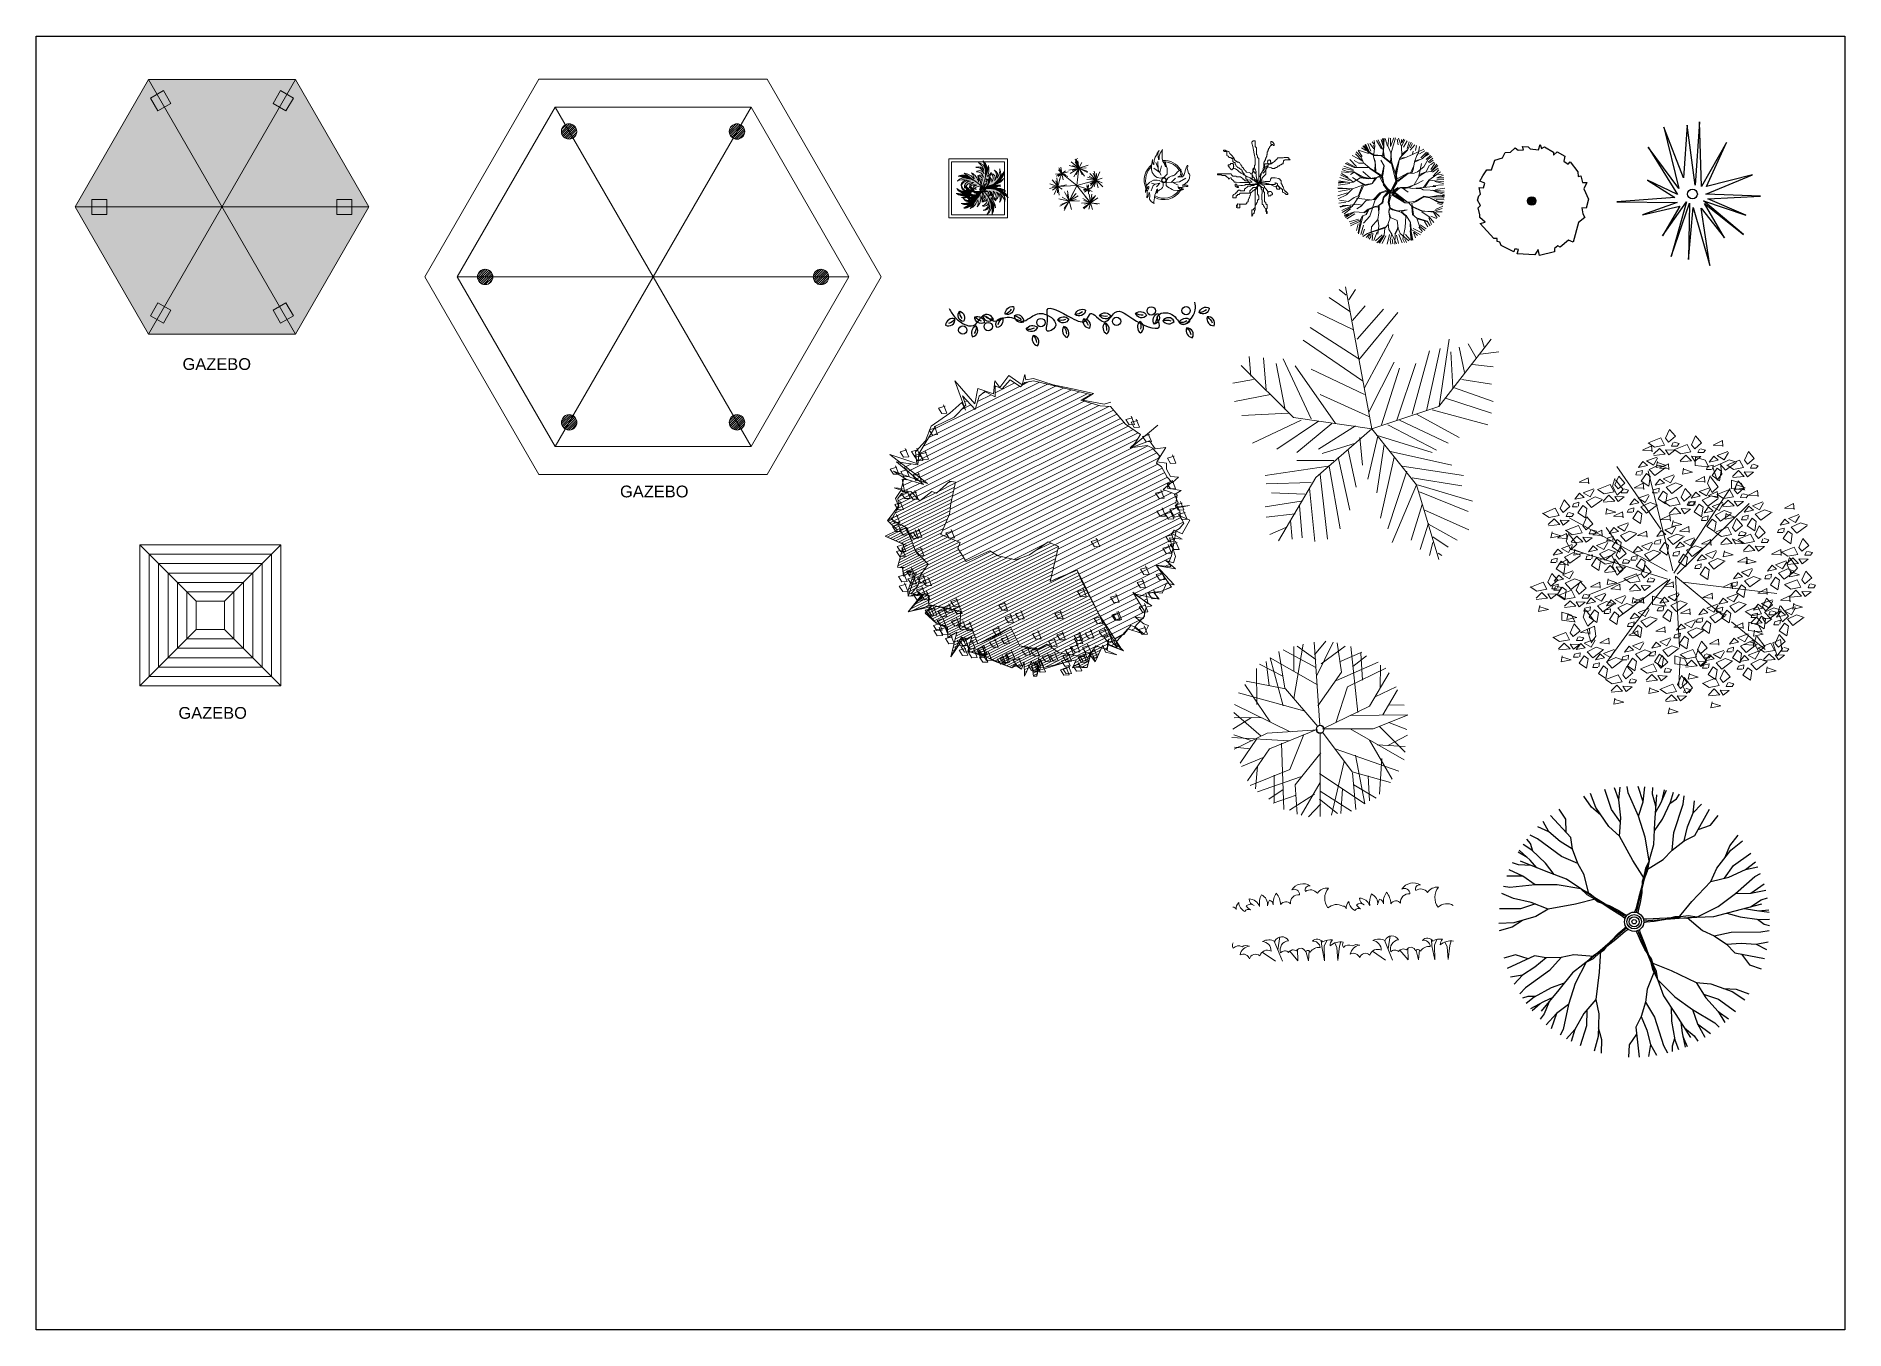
# Model space of a CAD drawing. Header units: inches. Extents: x 2782 to 4320, y 1164 to 2264.
import ezdxf

# ---------------------------------------------------------------- set-up
doc = ezdxf.new("R2010")
doc.units = ezdxf.units.IN
doc.header["$MEASUREMENT"] = 0
for name, color, linetype, lineweight in [('Fab_Cut_Proposed', 6, 'Continuous', 18), ('I_FUR', 7, 'Continuous', 9), ('Lan_Furniture', 205, 'Continuous', 13), ('Lan_Planter', 205, 'Continuous', 13), ('Lan_Trees', 86, 'Continuous', 13)]:
    doc.layers.add(name, color=color, linetype=linetype, lineweight=lineweight)
for name, color, linetype in [('Hth_Cut_Fab', 204, 'Continuous'), ('L-landscape', 7, 'Continuous'), ('LAYER2', 84, 'Continuous'), ('TREE-P15', 3, 'Continuous'), ('TREE-P16', 3, 'Continuous'), ('TREE-P25', 3, 'Continuous')]:
    doc.layers.add(name, color=color, linetype=linetype)
doc.styles.add('ARIAL', font='arial.ttf')

msp = doc.modelspace()

# ---------------------------------------------------------------- texts
at = {"color": 1, "linetype": 'ByBlock', "lineweight": 5, "char_height": 10, "attachment_point": 1, "style": 'ARIAL'}
for insert in [(2906.9, 1989.9), (3278.8, 1881.6), (2903.4, 1693.4)]:
    msp.add_mtext_dynamic_manual_height_columns('{\\C7;GAZEBO}', width=14922.82, gutter_width=1, heights=[0], dxfattribs=dict(at, insert=insert))

# ---------------------------------------------------------------- blocks, each defined once
blk = doc.blocks.new('G1')
at = {"lineweight": 30}
h = blk.add_hatch(color=25, dxfattribs=at)
h.dxf.hatch_style = 1
h.set_gradient(color1=(153, 95, 76), color2=(204, 178, 102), tint=1, name='SPHERICAL')
h.paths.add_polyline_path([(-62.5, 108.2), (-124.9, 0), (-62.5, -108.2), (62.5, -108.2), (124.9, 0), (62.5, 108.2)])
for p, q in [((-62.5, 108.2), (62.5, -108.2)), ((-62.5, -108.2), (62.5, 108.2)), ((-124.9, 0), (124.9, 0)), ((-124.9, 0), (124.9, 0))]:
    blk.add_line(p, q)
for points in [[(-62.5, 108.2), (-124.9, 0), (-62.5, -108.2), (62.5, -108.2), (124.9, 0), (62.5, 108.2)], [(-54.4, 81.5), (-43.4, 87.9), (-49.8, 98.9), (-60.8, 92.5)], [(43.4, 87.9), (54.4, 81.5), (60.8, 92.5), (49.8, 98.9)], [(-110.5, 6.4), (-110.5, -6.4), (-97.8, -6.4), (-97.8, 6.4)], [(97.8, 6.4), (97.8, -6.4), (110.5, -6.4), (110.5, 6.4)], [(-60.8, -92.5), (-49.8, -98.9), (-43.4, -87.9), (-54.4, -81.5)], [(49.8, -98.9), (60.8, -92.5), (54.4, -81.5), (43.4, -87.9)]]:
    blk.add_lwpolyline(points, close=True)
blk = doc.blocks.new('ms column')
at = {"layer": 'Hth_Cut_Fab'}
h = blk.add_hatch(dxfattribs=at)
h.set_pattern_fill('ANSI31', color=256, scale=7)
h.set_pattern_definition([(45, (-22577.703, -26418.615), (-15.71544821, 15.71544821), [])])
edge = h.paths.add_edge_path()
edge.add_arc((-22042, -5642593), 110, 0, 360)
at = {"layer": 'Fab_Cut_Proposed'}
blk.add_circle((-22042, -5642593), 110, dxfattribs=at)
blk = doc.blocks.new('G2')
h = blk.add_hatch()
h.set_pattern_fill('ANSI31', color=256, scale=0.416324, angle=-180)
h.set_pattern_definition([(225, (-39.4887, -333897.82), (0.9346747127, -0.9346747127), [])])
edge = h.paths.add_edge_path()
edge.add_arc((-71.4, 123.6), 6.54, 0, 360)
at = {"ltscale": 1000}
for p, q in [((-194, 0), (-97, 168)), ((-97, 168), (97, 168)), ((97, 168), (194, 0)), ((-166.5, 0), (-83.3, 144.2)), ((0, 0), (-83.3, 144.2)), ((-83.3, 144.2), (83.3, 144.2)), ((83.3, 144.2), (166.5, 0)), ((166.5, 0), (83.3, -144.2)), ((194, 0), (97, -168)), ((-97, -168), (-194, 0)), ((-83.3, -144.2), (-166.5, 0)), ((83.3, -144.2), (-83.3, -144.2)), ((97, -168), (-97, -168))]:
    blk.add_line(p, q, dxfattribs=at)
for points in [[(0, 0), (83.3, 144.2)], [(0, 0), (-166.5, 0)], [(0, 0), (-83.3, -144.2)], [(0, 0), (166.5, 0)], [(0, 0), (83.3, -144.2)]]:
    blk.add_lwpolyline(points, dxfattribs=at)
blk.add_circle((-71.4, 123.6), 6.54)
at = {"xscale": 0.0594749001164951, "yscale": 0.0594749001164951, "zscale": 0.0594749001164951, "rotation": 180.0000000000688}
for p in [(-1239.6, -335469.1), (-1453.7, -335592.7), (-1168.2, -335592.7), (-1382.3, -335716.3), (-1239.6, -335716.3)]:
    blk.add_blockref('ms column', p, dxfattribs=at)
blk = doc.blocks.new('A$C73ED12E1')
for centre, radius, start, end in [((39, -10), 40.6, 70.5923, 165.6989), ((29, 17), 26.3, 25.0253, 147.5773)]:
    blk.add_arc(centre, radius, start, end)
blk = doc.blocks.new('P1')
h = blk.add_hatch(color=256)
h.set_gradient(color1=(79, 153, 36), color2=(43, 83, 19), one_color=1, tint=0.2, name='HEMISPHERICAL')
h.paths.add_polyline_path([(8, -14.5, -0.057372), (15.5, -16.6, -0.095538), (22.1, -18.7), (18.8, -16.3, 0.287759)])
h = blk.add_hatch(color=256)
h.set_gradient(color1=(79, 153, 36), color2=(43, 83, 19), one_color=1, tint=0.2, name='HEMISPHERICAL')
h.paths.add_polyline_path([(22.1, -18.7, -0.09578), (27.3, -23.1, -0.156093), (28, -22.7, 0.000782), (28, -22.7, -0.209917), (28.9, -22.8, 0.138611), (31.3, -9, 0.318251), (25.3, -3, -0.177326), (29.9, -9.6, 0.413514), (23.2, -7.1, -0.383568), (30, -12.6, 0.549894), (23.6, -11, -0.389116), (29.7, -15.5, 0.374283), (24.4, -14.3, -0.517052), (28.5, -18.7, 0.563538), (24.5, -17.2, -0.003578), (24.6, -17.4, -0.256227), (27.6, -19.4, 0.042482), (27.2, -21.6, 0.076941), (26.9, -18.5, 0.126123), (25.3, -17.5, -0.029036), (25.3, -19.6, 0.049426), (24.6, -17.4, 0.015093), (24.4, -17.4, -0.02156), (24.5, -17.2, 0.166347), (19.3, -11.7, -0.175984), (21.7, -17, 0.210151), (13.1, -12.2, -0.060449), (18.8, -16.3)])
h = blk.add_hatch(color=256)
h.set_gradient(color1=(79, 153, 36), color2=(43, 83, 19), one_color=1, tint=0.2, name='HEMISPHERICAL')
h.paths.add_polyline_path([(25.2, -16.8, -0.108613), (26.2, -16.7, 0.067076), (24.7, -14.4, -0.034816)])
h = blk.add_hatch(color=256)
h.set_gradient(color1=(79, 153, 36), color2=(43, 83, 19), one_color=1, tint=0.2, name='HEMISPHERICAL')
h.paths.add_polyline_path([(33.3, -17.7, 0.058391), (34.7, -15.7, 0.065775), (34.1, -15, -0.054142), (34.9, -15.4, 0.107214), (36.1, -11.1, -0.20212), (32.8, -15, 0.219246), (33.8, -5.7, -0.064978), (32.5, -12), (31, -16.1, -0.068976), (28.9, -22.8, 0.209917), (28, -22.7, 0.439633), (28.9, -25.3, 0.440566), (29.8, -22.7, -0.584036), (30.3, -24.7, 0.006092), (30.8, -24.7, 0.095412), (34.2, -20.4, -0.081113), (32.5, -24.2, 0.003301), (32.8, -24.1, -0.15465), (37.4, -21.9, 0.098835), (42.6, -16.8, 0.318251), (43.3, -8.4, -0.177326), (41.2, -16.2, 0.413514), (38.8, -9.4, -0.383568), (39.1, -18.2, 0.549894), (36.1, -12.3, -0.389116), (36.6, -19.8, 0.374283), (34.1, -15, -0.517052), (33.3, -20.9, 0.592294), (31.7, -16.9, -0.331619), (31.8, -21.4, 0.032711), (30.1, -21.7, 0.071186), (32.3, -20.6, 0.121886), (32.5, -18.8, -0.02333), (31.4, -19.2, 0.030285), (32.4, -18.5, 0.116645), (31.7, -16.9, -0.182678)])
h = blk.add_hatch(color=256)
h.set_gradient(color1=(79, 153, 36), color2=(43, 83, 19), one_color=1, tint=0.2, name='HEMISPHERICAL')
h.paths.add_polyline_path([(31.3, -9, -0.068976), (31, -16.1), (32.5, -12, 0.28732), (29.2, -1.6, -0.058181)])
h = blk.add_hatch(color=256)
h.set_gradient(color1=(79, 153, 36), color2=(43, 83, 19), one_color=1, tint=0.2, name='HEMISPHERICAL')
h.paths.add_polyline_path([(46.9, -10.5, -0.058181), (42.6, -16.8, -0.098835), (37.4, -21.9, -0.030775), (38.5, -21.9, 0.088195), (35, -24.4, -0.196871), (42.7, -22.7, 0.036965), (44, -21.9, -0.20212), (38.9, -21.8, 0.219246), (46.8, -16.6, -0.064978), (41.1, -19.8, 0.28732)])
h = blk.add_hatch(color=256)
h.set_gradient(color1=(79, 153, 36), color2=(43, 83, 19), one_color=1, tint=0.2, name='HEMISPHERICAL')
h.paths.add_polyline_path([(14.6, -31.2, -0.049581), (14.3, -30.2, 0.039514), (15.2, -31.1, 0.054424), (17.3, -30.3, -0.018318), (15.4, -31.2, 0.061431), (17.1, -32.1, 0.058381), (19.6, -30.8, -0.108013), (18, -28.9, -0.093631), (14.2, -29.2, -0.057372), (6.5, -29.3, 0.213514)])
h = blk.add_hatch(color=256)
h.set_gradient(color1=(79, 153, 36), color2=(43, 83, 19), one_color=1, tint=0.2, name='HEMISPHERICAL')
h.paths.add_polyline_path([(11, -22, 0.426055), (14.8, -27.8, -0.170047), (6.8, -25, 0.317008), (14.2, -29.2, 0.093631), (18, -28.9, -0.021818), (17.8, -28.5, 0.02767), (18.2, -28.9, 0.076735), (21, -27.6, -0.095722), (20.6, -26.4, -0.090481), (20.6, -25.1, -0.137395), (18.7, -23.2, 0.03985), (18.2, -23.7, 0.191184), (20.6, -27.2, -0.252795), (14.8, -22.6, 0.047532), (13.9, -23.8, 0.287155), (17.7, -27.7, -0.378393)])
h = blk.add_hatch(color=256)
h.set_gradient(color1=(79, 153, 36), color2=(43, 83, 19), one_color=1, tint=0.2, name='HEMISPHERICAL')
h.paths.add_polyline_path([(23.8, -22.3, 0.424301), (20.5, -26.1, 0.016292), (20.8, -26.3, -0.392603), (27.1, -23.8, -0.166456), (27.3, -23.1, 0.193085), (15.5, -16.6, 0.317008), (7.3, -18.7, -0.170047), (15.7, -18.1, 0.426055), (10.5, -22.7, -0.378393), (18.5, -18.8, 0.463836), (13.4, -24.8, -0.322927), (21.2, -20.1, 0.310178), (17.3, -25.3, -0.42541)])
h = blk.add_hatch(color=256)
h.set_gradient(color1=(79, 153, 36), color2=(43, 83, 19), one_color=1, tint=0.2, name='HEMISPHERICAL')
h.paths.add_polyline_path([(18.6, -34.4), (18.6, -32.6, -0.160958), (14.3, -30.2, 0.319072)])
h = blk.add_hatch(color=256)
h.set_gradient(color1=(79, 153, 36), color2=(43, 83, 19), one_color=1, tint=0.2, name='HEMISPHERICAL')
h.paths.add_polyline_path([(17.8, -28.5, 0.067926), (18.6, -29.8), (18.6, -29.2, -0.054501)])
h = blk.add_hatch(color=256)
h.set_gradient(color1=(79, 153, 36), color2=(43, 83, 19), one_color=1, tint=0.2, name='HEMISPHERICAL')
h.paths.add_polyline_path([(18, -22.7, -0.025711), (18.3, -22.2, -0.052774), (18.1, -21.2, 0.06735)])
h = blk.add_hatch(color=256)
h.set_gradient(color1=(79, 153, 36), color2=(43, 83, 19), one_color=1, tint=0.2, name='HEMISPHERICAL')
h.paths.add_polyline_path([(28.1, -36.4, 0.374283), (32.7, -33.6, -0.389116), (28.4, -39.8, 0.549894), (34, -36.3, -0.383568), (29.3, -43.6, 0.413458), (34.8, -39.1, 0.000048), (34.8, -39.1, -0.177326), (32.6, -46.8, 0.318251), (36.3, -39.2, 0.135284), (30.2, -27.8, -0.077651), (29.8, -27.9, 0.440566), (28.9, -25.3, -0.408861), (27.9, -27.7, 0.026866), (28, -27.9, -0.030681), (27.8, -27.9, -0.086341), (24.3, -33.3), (22.2, -36.5, -0.060449), (18.3, -42.2, 0.210151), (24.7, -34.8, -0.175984), (24.3, -40.6, 0.166062), (27.3, -33.7, -0.028989), (27.1, -33.6, 0.020335), (27.4, -33.4, 0.048488), (27.3, -31.2, -0.028401), (27.9, -33.1, 0.128924), (29.2, -31.6, 0.07466), (28.4, -28.6, 0.041207), (29.5, -30.5, -0.276809), (27.1, -33.6, 0.592331), (30.5, -31, -0.000027), (30.5, -31, -0.517052)])
h = blk.add_hatch(color=256)
h.set_gradient(color1=(79, 153, 36), color2=(43, 83, 19), one_color=1, tint=0.2, name='HEMISPHERICAL')
h.paths.add_polyline_path([(21.8, -31.9), (21.8, -30.4, -0.173772), (18.6, -29.2), (18.6, -29.8, 0.170868)])
h = blk.add_hatch(color=256)
h.set_gradient(color1=(79, 153, 36), color2=(43, 83, 19), one_color=1, tint=0.2, name='HEMISPHERICAL')
h.paths.add_polyline_path([(20.5, -26.1, 0.019281), (20.6, -26.4, 0.019281), (20.6, -26.6, -0.016253), (20.8, -26.3, -0.016253)])
h = blk.add_hatch(color=256)
h.set_gradient(color1=(79, 153, 36), color2=(43, 83, 19), one_color=1, tint=0.2, name='HEMISPHERICAL')
h.paths.add_polyline_path([(21.8, -28.5), (21.8, -27.1, -0.065097), (20.8, -26.3, 0.016292), (20.6, -26.6, 0.158388)])
h = blk.add_hatch(color=256)
h.set_gradient(color1=(79, 153, 36), color2=(43, 83, 19), one_color=1, tint=0.2, name='HEMISPHERICAL')
h.paths.add_polyline_path([(21.4, -23.4, -0.087482), (22.4, -22.7, -0.042008), (22, -21.9, 0.03561), (21.3, -22, 0.104806)])
h = blk.add_hatch(color=256)
h.set_gradient(color1=(79, 153, 36), color2=(43, 83, 19), one_color=1, tint=0.2, name='HEMISPHERICAL')
h.paths.add_polyline_path([(23.7, -25.7, -0.143379), (22.1, -24.6, 0.056138), (21.3, -25.4, 0.122936)], flags=17)
h = blk.add_hatch(color=256)
h.set_gradient(color1=(79, 153, 36), color2=(43, 83, 19), one_color=1, tint=0.2, name='HEMISPHERICAL')
h.paths.add_polyline_path([(24.6, -29.2), (24.6, -27.8, -0.14582), (21.8, -27.1), (21.8, -28.5, 0.214041)])
h = blk.add_hatch(color=256)
h.set_gradient(color1=(79, 153, 36), color2=(43, 83, 19), one_color=1, tint=0.2, name='HEMISPHERICAL')
h.paths.add_polyline_path([(23.2, -32.1, -0.049317), (21.8, -32.6), (21.8, -35.6, 0.049765), (24.6, -33), (24.6, -29.5, -0.147991), (21.8, -30.4), (21.8, -31.9, 0.063799)])
h = blk.add_hatch(color=256)
h.set_gradient(color1=(79, 153, 36), color2=(43, 83, 19), one_color=1, tint=0.2, name='HEMISPHERICAL')
h.paths.add_polyline_path([(24.6, -27.8), (24.6, -29.2, 0.033349), (25, -29.1, -0.028801), (24.6, -29.5), (24.6, -33, 0.080547), (27.8, -27.9, -0.03068), (27.7, -27.8, 0.000782), (27.7, -27.8, -0.227466), (27.1, -26.9, -0.136075)])
h = blk.add_hatch(color=256)
h.set_gradient(color1=(79, 153, 36), color2=(43, 83, 19), one_color=1, tint=0.2, name='HEMISPHERICAL')
h.paths.add_polyline_path([(26.4, -26.6, -0.585796), (27.5, -24.7, -0.507281), (27.7, -22.8, 0.000782), (27.7, -22.8, -0.03068), (27.8, -22.7, -0.03068), (28, -22.7, 0.026866), (27.9, -22.8, -0.408861), (28.9, -25.3), (28.9, -25.3, 0.440566)])
h = blk.add_hatch(color=256)
h.set_gradient(color1=(79, 153, 36), color2=(43, 83, 19), one_color=1, tint=0.2, name='HEMISPHERICAL')
h.paths.add_polyline_path([(28, -22.7, 0.029793), (27.8, -22.7, -0.03068), (28, -22.7, 0.440566), (28.9, -25.3, 0.440566), (29.8, -22.7, -0.584036), (30.3, -24.7, 0.006092), (30.8, -24.7, 0.095412), (34.2, -20.4, -0.081113), (32.5, -24.2, 0.003301), (32.8, -24.1, -0.186313), (38.5, -21.9, 0.088226), (35, -24.4, -0.088226), (38.5, -21.9, 0.211681), (32.2, -24.7, 0.000016), (32.2, -24.7, 0.000027), (32.2, -24.7, 0.012151), (32.5, -24.2, -0.024893), (30.8, -24.7, -0.003217), (30.6, -24.8, -0.504229), (31.4, -26.6, 0.440566), (28.9, -25.3), (28.9, -25.3, -0.439633)])
h = blk.add_hatch(color=256)
h.set_gradient(color1=(79, 153, 36), color2=(43, 83, 19), one_color=1, tint=0.2, name='HEMISPHERICAL')
h.paths.add_polyline_path([(40.7, -28.2, -0.383568), (43.2, -36.6, 0.413514), (43.3, -29.4, -0.177326), (47.8, -36.1, 0.318251), (44.4, -28.4, 0.192013), (31.4, -25.3, -0.273926), (31.4, -26.6, 0.440566), (28.9, -25.3, -0.440566), (29.8, -27.9, 0.592731), (30.3, -25.8, -0.492415), (30.2, -27.8, -0.067335), (34, -33.1), (36.6, -36, -0.064978), (39.8, -41.6, 0.219246), (35.8, -33.1, -0.20212), (40.2, -35.6, 0.024432), (39.8, -34.7, -0.005007), (39.7, -34.7, 0.004253), (39.7, -34.7, 0.081266), (37.7, -32, -0.065409), (36.9, -32.8, 0.079758), (37.3, -31.7, 0.057266), (35.4, -30.3, -0.197172), (34.1, -31.7, 0.125463), (34.3, -29.8, 0.027778), (33.2, -29.5, -0.021349), (34.2, -29.6, 0.125621), (33.3, -27.9, 0.066432), (31.1, -27.6, 0.030786), (32.7, -27.3, -0.000051), (32.7, -27.3, -0.337201), (34.1, -31.7, 0.592464), (34.4, -27.4, -0.000126), (34.4, -27.4, -0.321256), (37.4, -30.4, -0.001667), (37.4, -30.5, 0.00073), (37.4, -30.4, -0.165891), (36.9, -32.8, 0.374283), (37.8, -27.4, -0.389116), (39.7, -34.7, 0.549894)])
h = blk.add_hatch(color=256)
h.set_gradient(color1=(79, 153, 36), color2=(43, 83, 19), one_color=1, tint=0.2, name='HEMISPHERICAL')
h.paths.add_polyline_path([(38.2, -25.6), (42.1, -26.1, -0.064978), (48.4, -27.3, 0.219246), (39.4, -24.8, -0.20212), (44.2, -23.1, 0.235631), (35, -24.4, -0.000077), (35, -24.4, -0.088195), (38.5, -21.9, 0.211681), (32.2, -24.7, 0.000016), (32.2, -24.7, 0.000027), (32.2, -24.7, 0.012151), (32.5, -24.2, -0.024893), (30.8, -24.7, -0.003217), (30.6, -24.8, -0.202354), (31.4, -25.3, -0.095138)])
h = blk.add_hatch(color=256)
h.set_gradient(color1=(79, 153, 36), color2=(43, 83, 19), one_color=1, tint=0.2, name='HEMISPHERICAL')
h.paths.add_polyline_path([(50.5, -33, 0.28732), (42.1, -26.1), (38.2, -25.6, -0.095138), (44.4, -28.4, -0.058181)])
h = blk.add_hatch(color=256)
h.set_gradient(color1=(79, 153, 36), color2=(43, 83, 19), one_color=1, tint=0.2, name='HEMISPHERICAL')
h.paths.add_polyline_path([(18.6, -37.7), (18.6, -35.9, -0.1668), (10.6, -38, 0.294287)])
h = blk.add_hatch(color=256)
h.set_gradient(color1=(79, 153, 36), color2=(43, 83, 19), one_color=1, tint=0.2, name='HEMISPHERICAL')
h.paths.add_polyline_path([(15.5, -32.6, -0.066164), (14.7, -31.5, -0.035721), (10.8, -32.8, 0.096083)])
h = blk.add_hatch(color=256)
h.set_gradient(color1=(79, 153, 36), color2=(43, 83, 19), one_color=1, tint=0.2, name='HEMISPHERICAL')
h.paths.add_polyline_path([(18.6, -35.9), (18.6, -35.2, -0.263986), (12.3, -33.1, 0.417272)])
h = blk.add_hatch(color=256)
h.set_gradient(color1=(79, 153, 36), color2=(43, 83, 19), one_color=1, tint=0.2, name='HEMISPHERICAL')
h.paths.add_polyline_path([(22.2, -36.5), (24.3, -33.3, -0.086341), (19.1, -37.3, -0.057372), (12.7, -41.7, 0.287759)])
h = blk.add_hatch(color=256)
h.set_gradient(color1=(79, 153, 36), color2=(43, 83, 19), one_color=1, tint=0.2, name='HEMISPHERICAL')
h.paths.add_polyline_path([(18.3, -34.3, -0.033102), (17.7, -34.2, -0.03583), (16.7, -34.9, 0.036823)])
h = blk.add_hatch(color=256)
h.set_gradient(color1=(79, 153, 36), color2=(43, 83, 19), one_color=1, tint=0.2, name='HEMISPHERICAL')
h.paths.add_polyline_path([(18.6, -34.4, 0.041821), (19.5, -34.5), (19, -32.7, -0.013129), (18.6, -32.6)])
h = blk.add_hatch(color=256)
h.set_gradient(color1=(79, 153, 36), color2=(43, 83, 19), one_color=1, tint=0.2, name='HEMISPHERICAL')
h.paths.add_polyline_path([(20, -36.8), (19.6, -35, -0.038119), (18.6, -35.2), (18.6, -35.9), (18.7, -35.8, -0.003157), (18.6, -35.9), (18.6, -37.7), (19.1, -37.3)])
h = blk.add_hatch(color=256)
h.set_gradient(color1=(79, 153, 36), color2=(43, 83, 19), one_color=1, tint=0.2, name='HEMISPHERICAL')
h.paths.add_polyline_path([(21.1, -34.2, -0.065637), (19.6, -35), (20, -36.8, 0.02776), (21.8, -35.6), (21.8, -32.6, -0.090608), (19, -32.7), (19.5, -34.5, 0.083838)])
h = blk.add_hatch(color=256)
h.set_gradient(color1=(79, 153, 36), color2=(43, 83, 19), one_color=1, tint=0.2, name='HEMISPHERICAL')
h.paths.add_polyline_path([(19.1, -32.7, 0.069413), (21.2, -32.7, 0.015985), (21.8, -32.2), (21.8, -31.9, -0.086047), (20, -31.1, -0.052948)])
h = blk.add_hatch(color=256)
h.set_gradient(color1=(79, 153, 36), color2=(43, 83, 19), one_color=1, tint=0.2, name='HEMISPHERICAL')
h.paths.add_polyline_path([(29.1, -33.5, -0.109568), (28.1, -33.8, -0.034868), (28.5, -36.3, 0.067781)])
h = blk.add_hatch(color=256)
h.set_gradient(color1=(79, 153, 36), color2=(43, 83, 19), one_color=1, tint=0.2, name='HEMISPHERICAL')
h.paths.add_polyline_path([(36.8, -46.9, 0.28732), (36.6, -36), (34, -33.1, -0.067335), (36.3, -39.2, -0.058181)])
for p, q in [((32.5, -12), (31, -16.1)), ((14, -21.4), (14, -21.4)), ((14.1, -21.1), (14.2, -21.1)), ((14.1, -21.2), (14.1, -21.3)), ((14.2, -20.7), (14.3, -20.8)), ((14.2, -20.9), (14.3, -21)), ((18.8, -16.3), (22.1, -18.7)), ((42.1, -26.1), (38.2, -25.6)), ((22.2, -36.5), (24.3, -33.3)), ((36.6, -36), (34, -33.1))]:
    blk.add_line(p, q)
at = {"color": 3}
for centre, radius, start, end in [((12, -23.9), 10.2, 48.463, 112.6775), ((2.8, -48.1), 34, 68.0219, 81.1563), ((-0.8, -37.5), 28.9, 47.3261, 61.1633), ((12, -24.3), 12.2, 37.0277, 84.4999), ((13.8, -22.1), 11.8, 12.1787, 62.0951), ((13.1, -17.6), 8.58, 4.1878, 44.1116), ((25.3, -11.7), 5.07, 24.6794, 114.5424), ((23.6, -13.7), 6.54, 9.753, 93.6938), ((26.3, -13.8), 3.92, 19.2409, 134.4654), ((24.2, -16.6), 5.58, 11.4342, 96.4814), ((26.4, -17.9), 4.11, 36.5558, 118.6358), ((24.9, -17.9), 3.64, 348.0389, 97.4041), ((16.9, -21.1), 10.3, 25.1938, 40.5434), ((7.4, -18.9), 18, 6.4322, 14.4082), ((18.6, -12.6), 11.7, 14.8097, 55.0318), ((24, -10.2), 7.31, 9.6717, 80.2865), ((5.7, -11.8), 25.7, 334.6659, 6.232), ((22.6, -9.5), 10.3, 345.8782, 50), ((-1.4, -14.2), 33.1, 9.0305, 22.3496), ((8.8, -4.1), 25, 341.5798, 356.4509), ((23.1, -9.2), 11.2, 329.1118, 18.5767), ((29.8, -9.1), 6.57, 296.632, 342.3387), ((31.6, -17.7), 3.64, 297.8087, 47.1739), ((32.6, -18.8), 4.11, 346.3255, 68.4056), ((25.6, -10.5), 10.5, 332.292, 356.7701), ((35.7, -16.2), 3.92, 329.0107, 84.2352), ((32.2, -16.3), 5.58, 321.2039, 46.2512), ((34.1, -13.9), 6.54, 319.5228, 43.4636), ((36.6, -14), 5.07, 334.4491, 64.3122), ((36.6, -10.5), 10.3, 295.648, 359.7697), ((31.7, -9.4), 11.7, 324.5795, 4.8016), ((37, -12.1), 7.31, 319.4415, 30.0563), ((17.7, 4.9), 33.1, 318.8003, 332.1193), ((9.8, 4.5), 34, 264.3881, 277.5225), ((12.7, -21.1), 10.2, 232.8668, 281.0766), ((13.5, -21.9), 7.36, 205.6224, 275.9785), ((14.7, -15.1), 12.7, 231.6937, 270.2963), ((13, -23.5), 7.36, 69.5658, 139.9219), ((12.4, -30.3), 12.7, 75.248, 113.8507), ((15.4, -22.9), 4.82, 86.2878, 178.5946), ((16.7, -25.3), 6.7, 74.7844, 157.6896), ((15.7, -23), 4.82, 166.9498, 259.2566), ((17.6, -21), 6.7, 187.8548, 270.7599), ((18.5, -24), 5.14, 89.823, 189.3573), ((20.6, -27.8), 7.77, 85.5374, 157.1241), ((19, -22.8), 5.14, 191.6347, 255.7213), ((19, -22.8), 5.14, 156.1871, 165.7127), ((15.5, -19), 10.2, 263.0961, 284.4924), ((21.9, -19.5), 7.77, 188.4203, 190.5735), ((19.4, -29.3), 5.14, 190.14, 289.6743), ((20.1, -25), 7.77, 222.3732, 293.9599), ((21.9, -19.5), 7.77, 203.2596, 260.007), ((12.7, -21.1), 10.2, 284.6206, 297.0814), ((3.7, -4.8), 28.9, 294.0205, 298.2182), ((13.3, -34.5), 18.1, 39.3346, 82.9937), ((23, -25.5), 5.75, 108.7362, 177.6673), ((22, -26.9), 5.01, 68.7262, 160.9077), ((21.7, -25.4), 5.01, 218.5896, 310.7711), ((23.2, -26.3), 5.75, 201.8301, 270.7611), ((23.7, -22.4), 5.75, 167.8771, 183.2894), ((23.1, -20.8), 5.01, 184.6367, 196.7204), ((23.7, -22.4), 5.75, 193.5145, 236.8081), ((15.5, -19), 10.2, 285.4338, 302.9857), ((23.1, -20.8), 5.01, 208.3988, 239.6914), ((10.3, -20.4), 19, 297.3886, 336.8663), ((24, -25.8), 3.52, 93.4016, 194.2153), ((24.3, -22.8), 4.99, 221.2534, 304.0573), ((24, -25.8), 3.52, 185.2821, 286.0958), ((25.3, -28.5), 4.99, 68.779, 158.244), ((24.8, -22.4), 3.52, 172.8218, 196.7543), ((23.1, -20.8), 5.01, 248.784, 276.8181), ((26.7, -20.1), 4.99, 201.523, 211.145), ((24.8, -22.4), 3.52, 219.5051, 252.1428), ((13.9, -23.4), 11.8, 326.2553, 330.0824), ((6.9, -24.9), 18, 344.5404, 345.9867), ((26, -19.2), 2.46, 10.7683, 133.3203), ((24.2, -21.2), 3.79, 352.6467, 87.7534), ((7.4, -18.9), 18, 357.6422, 4.2948), ((16.9, -21.1), 10.3, 357.1653, 14.7642), ((25.7, -30), 3.79, 291.2792, 26.3859), ((40.1, -22.8), 13, 165.1617, 174.8921), ((18.9, -32.5), 10.3, 5.253, 22.332), ((40.2, -23.2), 13, 204.6053, 214.0439), ((21.3, -13.7), 14.5, 306.5284, 332.4806), ((27.3, -13.7), 8.52, 289.7324, 306.0195), ((33.1, -34.3), 13, 95.6838, 103.1781), ((12.5, -44.6), 24.4, 12.8246, 43.6424), ((27.2, -6.5), 18.5, 279.4808, 287.4268), ((28.7, -19.2), 3.79, 302.4165, 37.5232), ((29.8, -14.7), 13, 275.8546, 282.8962), ((31, -36.1), 8.52, 74.0975, 89.3003), ((25.6, -10.5), 10.5, 303.7525, 310.6912), ((26.8, -7.7), 12.4, 292.0384, 297.3844), ((34.1, -43.2), 18.1, 55.1645, 98.6416), ((30.5, -30.4), 3.79, 340.5923, 75.6989), ((31.4, -19.3), 2.46, 320.5381, 83.0901), ((21.6, -17.3), 13, 325.1676, 346.5015), ((38.6, -30.4), 8.52, 90.7953, 138.6133), ((32.5, -41.9), 12.4, 82.1021, 86.9942), ((30.5, -39.6), 10.5, 68.9154, 75.2801), ((25.6, -10.5), 10.5, 316.9232, 330.2904), ((26.8, -7.7), 12.4, 303.1958, 312.199), ((27.3, -13.7), 8.52, 321.0431, 337.5503), ((33.1, -29.5), 2.46, 295.0253, 57.5773), ((33.8, -31), 3.64, 330.9416, 80.3068), ((43.9, -33), 12.4, 116.1466, 136.3072), ((40.9, -33.1), 10.5, 71.5756, 124.5931), ((31, -36.1), 8.52, 41.4823, 58.8221), ((30.5, -39.6), 10.5, 49.2176, 62.3277), ((32.5, -41.9), 12.4, 66.8336, 76.1091), ((34.3, -29.6), 4.11, 309.7098, 31.7899), ((27.2, -6.5), 18.5, 303.4306, 326.0085), ((34.8, -32.1), 5.58, 331.8642, 56.9115), ((37.2, -10.7), 11.2, 278.8816, 328.3465), ((41.5, -15.8), 6.57, 246.4017, 292.1085), ((43.8, -29.7), 6.57, 86.0069, 131.7137), ((41.2, -35.9), 11.2, 49.7689, 99.2338), ((38.1, -31.2), 3.92, 293.8802, 49.1048), ((37.3, -33.8), 6.54, 334.6519, 58.5927), ((32, 3.5), 25, 291.3496, 306.2206), ((40.7, -51), 25, 71.8948, 86.7659), ((40.7, -36.3), 10.3, 18.3457, 82.4674), ((37.8, -13.5), 10.5, 298.0721, 306.5399), ((39.7, -32.9), 5.07, 313.8032, 43.6663), ((36.4, -38.8), 11.7, 13.3138, 53.536), ((40.6, -34.6), 7.31, 348.0591, 58.674), ((27.5, -56.8), 33.1, 45.9961, 59.3152), ((11.6, -25.3), 12.7, 265.6467, 304.2493), ((14.4, -31.6), 7.36, 239.5754, 309.9315), ((3.7, -4.8), 28.9, 284.3811, 292.5643), ((12.7, -20.8), 12.2, 261.0445, 282.9978), ((16.8, -31.4), 4.82, 200.9028, 293.2096), ((17.3, -28.7), 6.7, 221.8078, 304.7129), ((13.3, -31.5), 10.2, 266.8198, 331.0344), ((-3.4, -11.8), 34, 298.341, 311.4755), ((12.2, -27.6), 8.58, 301.4328, 309.641), ((13.9, -23.4), 11.8, 283.4492, 291.8848), ((12.7, -20.8), 12.2, 290.839, 304.2038), ((13.1, -31.1), 12.2, 294.9975, 342.4696), ((-3.3, -23), 28.9, 318.3341, 332.1712), ((12.2, -27.6), 8.58, 323.205, 335.3286), ((13.9, -23.4), 11.8, 308.1526, 313.3708), ((15.6, -32.7), 11.8, 317.4022, 355.1167), ((16.5, -37.1), 8.58, 335.3858, 15.3096), ((28.1, -31.3), 2.46, 245.7123, 8.2643), ((10.6, -37.8), 18, 15.3479, 21.8551), ((15.6, -32.7), 11.8, 356.2147, 7.3187), ((27.4, -32.9), 3.64, 281.6285, 30.9937), ((28.8, -32.4), 4.11, 260.3968, 342.4769), ((10.6, -37.8), 18, 5.0892, 13.077), ((27.2, -34.3), 5.58, 282.5512, 7.5985), ((30.1, -36.2), 3.92, 244.5672, 359.7917), ((18.9, -32.5), 10.3, 338.9539, 354.4644), ((27.6, -37.3), 6.54, 285.3388, 9.2796), ((29.8, -38.6), 5.07, 264.4902, 354.3533), ((43.5, -24.9), 14.5, 206.6436, 210.2281), ((40.2, -23.2), 13, 221.4676, 224.7489), ((23.2, -39.9), 11.7, 324.0008, 4.2229), ((29.1, -40.4), 7.31, 298.7461, 9.3609), ((28.6, -41.7), 11.2, 0.4559, 49.9208), ((34.9, -39.6), 6.57, 36.6939, 82.4007), ((3.8, -45), 33.1, 356.6831, 10.0021), ((16.7, -51.2), 25, 22.5818, 37.4528), ((28, -41.6), 10.3, 329.0327, 33.1544), ((30.5, -39.6), 10.5, 28.1802, 46.7641), ((30.5, -39.6), 10.5, 22.2626, 27.8607)]:
    blk.add_arc(centre, radius, start, end, dxfattribs=at)
at = {"layer": 'I_FUR'}
for p, q in [((50, 0), (0, 0)), ((0, 0), (0, -50)), ((50, -50), (50, 0)), ((47.5, -2.5), (2.5, -2.5)), ((2.5, -2.5), (2.5, -47.5)), ((47.5, -47.5), (47.5, -2.5)), ((0, -50), (50, -50)), ((2.5, -47.5), (47.5, -47.5))]:
    blk.add_line(p, q, dxfattribs=at)
for xscale, yscale, zscale, rotation in [(-0.0466895880773499, 0.0466895880774721, 0.0466895880774185, 55.96251264694637), (-0.0466895880774634, 0.0466895880774721, 0.0466895880774185, 323.7992734411664), (0.0466895880772758, 0.0466895880772758, 0.0466895880772758, 81.3524292291576), (0.0466895880774634, 0.0466895880774634, 0.0466895880774634, 216.2007265588335), (-0.0466895880772758, 0.0466895880774721, 0.0466895880774185, 98.64757077084242), (-0.0466895880772758, 0.0466895880774721, 0.0466895880774185, 278.6475707708424), (0.0466895880772758, 0.0466895880772758, 0.0466895880772758, 261.3524292291576), (0.04668958807735, 0.04668958807735, 0.04668958807735, 304.0374873530536)]:
    blk.add_blockref('A$C73ED12E1', (28.9, -25.3), dxfattribs=dict(xscale=xscale, yscale=yscale, zscale=zscale, rotation=rotation))
blk = doc.blocks.new('P2')
at = {"color": 1, "true_color": 0xff1f1f}
for points in [[(-12.6, 10.1), (-13.6, 15.5)], [(1.6, 14.5), (-6.5, 17)], [(1.6, 14.5), (-4.9, 19.9)], [(1.6, 14.5), (-3.7, 17)], [(1.6, 14.5), (-1.5, 22.3)], [(1.6, 14.5), (-1.5, 19.9)], [(1.6, 14.5), (-0.6, 22.6)], [(0.6, 22.6), (0.6, 22.8)], [(1.6, 14.5), (0.8, 20.9)], [(1.6, 14.5), (4.3, 19.5)], [(1.6, 14.5), (9.6, 17.1)], [(-16, -1.1), (-23, 1.4)], [(-16, -1.1), (-20.8, 4.6)], [(-12.6, 10.1), (-18, 9.6)], [(-16, -1.1), (-17.7, 3.9)], [(-12.6, 10.1), (-17.5, 7.7)], [(-16, -1.1), (-16.9, 6.3)], [(-12.6, 10.1), (-16.5, 8.9)], [(-16, -1.1), (-14.2, 6.1)], [(-16, -1.1), (-8.8, 0.5)], [(-12.6, 10.1), (-15.8, 7.6)], [(-12.6, 10.1), (-15.5, 13.2)], [(-12.6, 10.1), (-15.4, 14.8)], [(-12.6, 10.1), (-14.6, 5)], [(-12.6, 10.1), (-14, 13.6)], [(-12.6, 10.1), (-9.6, 12.3)], [(-12.6, 10.1), (-7.3, 11.6)], [(-12.6, 10.1), (-9.6, 9.3)], [(-12.6, 10.1), (-7.7, 7.6)], [(-12.6, 10.1), (-11.5, 4.7)], [(1.6, 14.5), (-6.7, 12.9)], [(1.6, 14.5), (-5.6, 10)], [(1.6, 14.5), (-3.9, 12.7)], [(1.6, 14.5), (-2.6, 7.1)], [(1.6, 14.5), (-0.6, 8.9)], [(1.6, 14.5), (8.1, 14.9)], [(1.6, 14.5), (4.5, 9)], [(1.6, 14.5), (9.2, 10.9)], [(1.6, 14.5), (6.5, 7.7)], [(1.6, 14.5), (9.5, 11.8)], [(16.4, 4.3), (8.6, 5)], [(9.6, -3.4), (8.6, 0.3)], [(16.4, 4.3), (8.8, 2.1)], [(16.4, 4.3), (9, 7)], [(9.6, -3.4), (9.9, 0.4)], [(16.4, 4.3), (10.5, 7.8)], [(16.4, 4.3), (11, 10)], [(16.4, 4.3), (11.4, 1.2)], [(16.4, 4.3), (11.7, 0)], [(16.4, 4.3), (12.2, -2.4)], [(16.4, 4.3), (13.9, 10.3)], [(16.4, 4.3), (14.8, 12)], [(16.4, 4.3), (14.8, -1.2)], [(16.4, 4.3), (19.7, 11.5)], [(16.4, 4.3), (16.8, 10.1)], [(16.4, 4.3), (21.6, 6)], [(16.4, 4.3), (21.7, 2)], [(16.4, 4.3), (18.1, -2.1)], [(16.4, 4.3), (22.1, -1.2)], [(-16, -1.1), (-23.2, -2.8)], [(-16, -1.1), (-20.6, -4.2)], [(-16, -1.1), (-20.6, -1.2)], [(-16, -1.1), (-19.2, -7.8)], [(-16, -1.1), (-16.4, -6.4)], [(-16, -1.1), (-12.3, -3.2)], [(-16, -1.1), (-15, -8.4)], [(-6.5, -13.5), (-15.2, -11.6)], [(-6.5, -13.5), (-14.4, -17.7)], [(-6.5, -13.5), (-13.6, -16.3)], [(-6.5, -13.5), (-12.5, -10.1)], [(-6.5, -13.5), (-10.7, -19.7)], [(-6.5, -13.5), (-10.7, -21.4)], [(-6.5, -13.5), (-10.4, -5.5)], [(-6.5, -13.5), (-8.1, -7.8)], [(-6.5, -13.5), (-7.9, -4.7)], [(-6.5, -13.5), (-2.7, -5.5)], [(-6.5, -13.5), (-0.5, -7)], [(-6.5, -13.5), (1.2, -9)], [(-6.5, -13.5), (-0.4, -12.1)], [(-6.5, -13.5), (2.4, -13.2)], [(-6.5, -13.5), (-4.4, -20.4)], [(11.6, -14.9), (4.1, -15.1)], [(11.6, -14.9), (5.1, -11.2)], [(11.6, -14.9), (5.3, -19)], [(9.6, -3.4), (5.7, -4.1)], [(9.6, -3.4), (5.7, -3.4)], [(9.6, -3.4), (5.9, -2.2)], [(11.6, -14.9), (6.1, -12.9)], [(11.6, -14.9), (6.1, -20.1)], [(9.6, -3.4), (6.4, -4.5)], [(9.6, -3.4), (6.5, -5.8)], [(11.6, -14.9), (6.5, -16)], [(9.6, -3.4), (6.9, -3)], [(11.6, -14.9), (6.9, -9)], [(9.6, -3.4), (8.5, -0.9)], [(9.6, -3.4), (9.4, -0.7)], [(9.6, -3.4), (13, -1.6)], [(9.6, -3.4), (11.4, -3.1)], [(9.6, -3.4), (10.8, -5.3)], [(9.6, -3.4), (13, -5.3)], [(9.6, -3.4), (9.9, -7.3)], [(11.6, -14.9), (10.2, -20.2)], [(11.6, -14.9), (10.6, -7.4)], [(11.6, -14.9), (12.7, -7.4)], [(11.6, -14.9), (15.8, -8.6)], [(11.6, -14.9), (13.9, -9.7)], [(11.6, -14.9), (17.8, -10.5)], [(11.6, -14.9), (17.6, -16.1)], [(11.6, -14.9), (13.3, -20.6)], [(11.6, -14.9), (19.2, -15.7)]]:
    blk.add_lwpolyline(points, dxfattribs=at)
at = {"color": 84}
for points in [[(0, 0), (-16, -1.1)], [(0, 0), (-12.6, 10.1)], [(0, 0), (-6.5, -13.5)], [(0, 0), (1.6, 14.5)], [(0, 0), (16.4, 4.3)], [(0, 0), (9.6, -3.4)], [(0, 0), (11.6, -14.9)]]:
    blk.add_lwpolyline(points, dxfattribs=at)
blk = doc.blocks.new('P3')
at = {"color": 84}
for p, q in [((-10, 16), (-10.5, 12.1)), ((-9.8, 17.7), (-10, 16)), ((-9.8, 16.4), (-9.8, 17.7)), ((-9.6, 14.9), (-9.8, 16.4)), ((-8.3, 17), (-8.5, 13.8)), ((-7.5, 19.5), (-8.3, 17)), ((-6.4, 21.2), (-7.5, 19.5)), ((-5.7, 22.9), (-6.4, 21.2)), ((-4.6, 24.5), (-5.7, 22.9)), ((-5.1, 22.1), (-4.9, 23.6)), ((-5.1, 23.6), (-5.1, 23.6)), ((-4.8, 19.9), (-5.1, 22.1)), ((-4.9, 8.9), (-5.1, 15.8)), ((-4.9, 23.6), (-4, 25.1)), ((-4.6, 17.7), (-4.8, 19.9)), ((-4, 25.1), (-4.6, 24.5)), ((-4.2, 17.7), (-4.6, 17.7)), ((-4, 20.3), (-4.2, 17.7)), ((-3.3, 22.9), (-4, 20.3)), ((-2.4, 24.2), (-3.3, 22.9)), ((-1.2, 25.7), (-2.4, 24.2)), ((-1.4, 24.7), (-1.1, 26.2)), ((-1.4, 22.1), (-1.4, 24.7)), ((-1.4, 20.3), (-1.4, 22.1)), ((-1.4, 18.4), (-1.4, 20.3)), ((-0.9, 16), (-1.4, 18.4)), ((-1.1, 26.2), (-1.2, 25.7)), ((0.1, 14.4), (-0.9, 16)), ((1.7, 13.4), (0.9, 16)), ((0.9, 16), (0.9, 13.8)), ((-10.5, 12.1), (-10.5, 11.2)), ((-10.5, 11.2), (-10.5, 9)), ((-10.5, 9), (-10.1, 6.6)), ((-10.1, 6.6), (-8.4, 4.2)), ((-8.5, 12.9), (-9.6, 14.9)), ((-9, -0.1), (-7.4, 0)), ((-8.5, 13.8), (-8.5, 12.9)), ((-8.5, 12.9), (-8.5, 12.9)), ((-3.6, 6.5), (-8.5, 10.1)), ((-7.4, 0), (-5.9, 0)), ((-5.1, 10.7), (-6.9, 14.9)), ((-5.9, 0), (-4.1, -0.3)), ((-2.4, 4.3), (-4.9, 8.9)), ((-3.6, 6.5), (-2.1, 12.3)), ((1.4, 11.4), (0.1, 14.4)), ((0.9, 13.8), (1.4, 11.4)), ((2.6, 9.9), (1.7, 13.4)), ((2.4, 0.4), (1.9, -1.3)), ((3.2, 1.6), (2.4, 0.4)), ((2.6, 9.9), (2.6, 5.1)), ((4.4, 2.5), (3.2, 1.6)), ((6.1, 3.5), (4.4, 2.5)), ((6, -1.9), (9.7, 1.6)), ((7.1, 3.6), (6.1, 3.4)), ((7.8, 3.7), (7.1, 3.6)), ((8.3, 4), (7.8, 3.7)), ((9.2, 4.6), (8.3, 4)), ((9.5, 4.9), (9.2, 4.6)), ((10.4, 5.7), (9.5, 4.9)), ((11.5, 7), (10.4, 5.7)), ((12.5, 7.6), (11.5, 7)), ((11.7, 2.5), (12.6, 3)), ((12.7, 2.7), (11.7, 2.5)), ((13.4, 8.1), (12.5, 7.6)), ((12.6, 3), (13.2, 3.3)), ((13.5, 2.7), (12.7, 2.7)), ((13.2, 3.3), (13.6, 3.5)), ((13.2, -1.5), (18.7, 1.6)), ((14.1, 8.5), (13.4, 8.1)), ((14.9, 2.7), (13.5, 2.7)), ((13.6, 3.5), (13.8, 4)), ((13.8, 4), (14.1, 4.6)), ((14, 7.1), (14.1, 8.2)), ((14, 7), (14, 7.2)), ((14.3, 6), (14, 7.1)), ((14.1, 8.2), (14.7, 9.1)), ((14.7, 9.1), (14.1, 8.5)), ((14.1, 4.6), (14.3, 6)), ((15.7, 2.8), (14.9, 2.7)), ((17.2, 4.4), (15.7, 2.8)), ((17.5, 5.6), (17.2, 4.4)), ((18.2, 8.7), (17.5, 5.6)), ((18.8, 10.5), (18.2, 8.7)), ((19.2, 11.3), (18.8, 10.5)), ((19.8, 12.6), (19.2, 11.3)), ((19.7, -1.6), (21.1, 0.4)), ((20.2, 12.4), (19.8, 12.6)), ((19.8, 10.1), (20.2, 11.3)), ((20, 9), (19.8, 10.1)), ((20.9, 5.9), (20, 9)), ((20.2, 11.3), (20.2, 12.4)), ((21.7, 5), (20.9, 5.9)), ((21.1, 0.4), (21.7, 1.8)), ((22, 4.5), (21.7, 5)), ((21.7, 1.8), (22, 4.5)), ((-15.5, -7.7), (-15.7, -8.8)), ((-15.7, -10.5), (-15.7, -8.7)), ((-15.2, -8.8), (-15.7, -10.5)), ((-15.4, -6.7), (-15.5, -7.7)), ((-15, -5.2), (-15.4, -6.7)), ((-15.2, -8.9), (-14.8, -7.7)), ((-14.2, -4), (-15, -5.2)), ((-14.8, -7.7), (-14.5, -6.6)), ((-14.5, -6.6), (-13.6, -5.7)), ((-14.4, -11.6), (-14.5, -14.9)), ((-14.5, -14.9), (-13.5, -13.5)), ((-14.3, -9.5), (-14.4, -9.9)), ((-14.4, -9.9), (-14.4, -11.4)), ((-14.4, -11.4), (-14.4, -11.6)), ((-13.3, -7.8), (-14.3, -9.5)), ((-13.4, -3.2), (-14.2, -4)), ((-13.7, -13.7), (-13.4, -13.4)), ((-13.6, -5.7), (-13.1, -5.4)), ((-12.3, -2), (-13.4, -3.2)), ((-13.4, -13.4), (-13.3, -12.9)), ((-12.9, -6.7), (-13.3, -7.8)), ((-13.3, -12.9), (-12.9, -11.8)), ((-13.1, -5.4), (-12.9, -5.4)), ((-12.9, -5.4), (-12.9, -6.7)), ((-12.9, -11.8), (-12.7, -10.3)), ((-12.7, -10.3), (-12.1, -12.4)), ((-12.5, -2.1), (-10.9, -1)), ((-12.1, -14), (-12.3, -15.2)), ((-12.3, -15.2), (-12.3, -16.1)), ((-12.1, -12.4), (-12.1, -12.4)), ((-12.1, -12.4), (-12.1, -14)), ((-10.9, -1), (-9, -0.1)), ((-9.3, -4.4), (-10.9, -9.2)), ((-7.5, -3.3), (-10.7, -2.6)), ((-7.5, -3.3), (-9.3, -4.4)), ((-8.1, -15.1), (-8.7, -18.3)), ((-7.7, -12.4), (-8.1, -14.7)), ((-8.1, -14.7), (-8.1, -15.1)), ((-7.1, -11.3), (-7.7, -12.4)), ((-3.6, -2.5), (-7.5, -3.3)), ((-6.7, -10.5), (-7.1, -11.3)), ((-6.6, -9.7), (-6.7, -10.5)), ((-6.2, -8.6), (-6.6, -9.7)), ((-3.6, -2.5), (-6.2, -5.6)), ((-5.8, -8), (-6.2, -8.6)), ((-5.9, -9.1), (-5.6, -8.2)), ((-5.8, -10.5), (-5.9, -9.1)), ((-5.5, -7.5), (-5.8, -8)), ((-5.7, -11.1), (-5.8, -10.5)), ((-5.6, -10.2), (-5.7, -11.1)), ((-5.6, -8.2), (-5.5, -7.5)), ((-5.2, -9.4), (-5.6, -10.2)), ((-5.5, -7.5), (-5.5, -7.5)), ((-4.1, -8.6), (-5.2, -9.4)), ((-4.1, -0.3), (-1.5, -1.6)), ((-3.2, -7.9), (-4.1, -8.6)), ((-1.5, -1.6), (-0.8, -2.3)), ((-0.8, -2.3), (-0.8, -3.4)), ((-0.8, -3.4), (-0.7, -3.9)), ((1.9, -1.3), (1.8, -3)), ((1.8, -3), (1.8, -4.6)), ((1.8, -4.6), (3, -5.8)), ((2.5, -1.6), (7.7, -2.1)), ((3, -5.8), (4.3, -6.4)), ((4.3, -6.4), (5.5, -7)), ((5.5, -7), (6.9, -8)), ((6.9, -8), (8, -8.4)), ((7.7, -2.1), (13.2, -1.5)), ((8, -2.2), (12.1, -4.2)), ((8, -8.4), (11.4, -8.7)), ((11.4, -8.7), (13.1, -8.7)), ((12.3, -6.7), (11.8, -5.8)), ((11.8, -5.8), (12.3, -5.8)), ((12.3, -5.8), (12.7, -6.1)), ((13.1, -7.5), (12.3, -6.7)), ((12.7, -6.1), (13.8, -6.1)), ((13.7, -7.8), (13.1, -7.5)), ((13.1, -8.7), (14.9, -8.6)), ((14.9, -7.8), (13.7, -7.8)), ((13.8, -6.1), (15.2, -6.1)), ((16, -7.5), (14.9, -7.8)), ((14.9, -8.6), (16.6, -7.8)), ((15.2, -6.1), (16, -5.8)), ((15.4, -4.3), (17.2, -3.8)), ((15.7, -4.3), (15.4, -4.3)), ((16.8, -4.3), (15.7, -4.3)), ((16, -5.8), (17.2, -5.7)), ((16.6, -7.8), (16, -7.5)), ((17.7, -4.3), (16.8, -4.3)), ((17.2, -3.8), (19.7, -1.6)), ((17.2, -5.7), (18.9, -5.5)), ((18.6, -4.3), (17.7, -4.3)), ((19.8, -4.3), (18.6, -4.3)), ((18.9, -5.5), (20.2, -5.3)), ((20.3, -4.4), (19.8, -4.3)), ((20.2, -5), (20.3, -4.4)), ((20.2, -5.3), (20.2, -5)), ((-12.3, -16.1), (-10.8, -18.2)), ((-8.9, -19.5), (-10.8, -18.2)), ((-8.4, -19.9), (-8.9, -19.5)), ((-8.7, -18.3), (-8.5, -19.4)), ((-8.5, -19.4), (-8.4, -19.9))]:
    blk.add_line(p, q, dxfattribs=at)
for radius in [2.09, 1.73]:
    blk.add_circle((0, 0), radius, dxfattribs=at)
for centre, radius, start, end in [((-0.1, 0.1), 16.7, 30.5982, 93.0804), ((-0.1, 0.1), 15.5, 86.2577, 91.7668), ((-0.1, 0.1), 15.5, 30.5681, 85.7278), ((-0.1, 0.1), 16.7, 127.7245, 204.0905), ((-0.1, 0.1), 15.5, 132.0867, 198.8898), ((-0.1, 0.1), 16.7, 119.7867, 122.7476), ((-3.2, 8.6), 6.8, 220.0585, 329.4618), ((-0.1, 0.1), 16.7, 11.1392, 29.923), ((-0.1, 0.1), 15.5, 9.6272, 21.2649), ((-0.1, 0.1), 16.7, 208.3654, 213.6138), ((-0.1, 0.1), 15.5, 204.6437, 211.3309), ((-0.1, 0.1), 16.7, 241.5126, 328.1497), ((-0.1, 0.1), 15.5, 240.0712, 324.9821), ((-4.3, -4.4), 3.61, 286.9384, 8.0267), ((-0.1, 0.1), 15.5, 330.0072, 336.1635), ((-0.1, 0.1), 16.7, 331.5195, 338.054)]:
    blk.add_arc(centre, radius, start, end, dxfattribs=at)
blk = doc.blocks.new('P4')
at = {"color": 3}
for points in [[(-0.5, -0.5), (-1, -0.5), (-1, 2.5), (-1.5, 3), (-5.5, 3), (-5.5, 8), (-7, 8), (-7.5, 9), (-10.5, 9.5), (-11, 10), (-11, 10.5), (-12, 11), (-12, 11.5), (-12.5, 12), (-13, 12), (-13, 13), (-13.5, 13), (-13.5, 13.5), (-14, 13.5), (-14, 14), (-14.5, 14.5), (-15, 15), (-15, 15.5), (-15.5, 16), (-16, 17), (-16.5, 17.5), (-17, 17.5), (-17, 18), (-18.1, 18), (-18.6, 18.5), (-19.1, 18.5), (-19.1, 19), (-20.1, 19), (-20.1, 19.5), (-20.6, 19.5), (-20.6, 20.5), (-21.1, 21), (-21.1, 21.5), (-21.6, 22), (-22.1, 22), (-22.1, 23), (-22.6, 23), (-22.6, 23.5), (-23.1, 23.5), (-23.1, 24.1), (-23.6, 24.1), (-24.1, 24.6), (-24.1, 25.1), (-24.6, 25.1), (-25.1, 26.1), (-25.1, 26.6), (-25.6, 27.1), (-26.1, 27.1), (-27.1, 27.6), (-28.1, 27.6), (-28.6, 28.1), (-30.1, 28.1), (-30.1, 27.6), (-29.1, 27.1), (-27.1, 27.1), (-27.1, 23.5), (-26.1, 23), (-25.1, 22), (-24.1, 22), (-24.1, 21.5), (-23.1, 21.5), (-23.1, 21), (-22.1, 21), (-22.1, 18.5), (-21.6, 18), (-21.1, 18), (-21.1, 17.5), (-20.1, 17.5), (-20.1, 16), (-19.6, 15.5), (-19.6, 15), (-19.1, 15), (-19.1, 14.5), (-18.1, 14), (-18.1, 13.5), (-17.6, 13.5), (-17, 13), (-16.5, 12.5), (-15.5, 12), (-15, 12), (-15, 11.5), (-14, 11), (-14, 10), (-13.5, 9.5), (-13.5, 9), (-13, 8.5), (-12.5, 8), (-12, 7.5), (-12, 7), (-11.5, 6.5), (-11, 6), (-11, 3.5), (-10, 3.5), (-10, 3), (-7, 2.5), (-6.5, 1.5), (-6, 1), (-5.5, 1), (-8, 1), (-9, 1.5), (-9.5, 2), (-11.5, 2), (-12, 2.5), (-13, 3.5), (-13.5, 3.5), (-13.5, 4), (-14.5, 4.5), (-15.5, 5.5), (-18.6, 5.5), (-19.6, 6), (-22.1, 6), (-23.1, 7), (-23.6, 8), (-35.1, 8), (-35.1, 7), (-32.1, 7), (-31.1, 6.5), (-28.6, 6.5), (-28.1, 6), (-27.6, 6), (-27.1, 5.5), (-26.1, 4.5), (-25.6, 4), (-25.1, 3.5), (-25.1, 4), (-24.1, 4.5), (-23.6, 4.5), (-23.6, 4), (-23.1, 3.5), (-22.1, 2.5), (-21.6, 2), (-20.6, 1), (-19.1, 1), (-16, 0.5), (-8.5, 0.5), (-8, 0), (-7.5, -0.5), (-7, -1), (-1, -1), (-1, -0.5), (-4, 4.5), (-5, 5.5), (-5, 6.5), (-5.5, 6.5), (-5.5, 8.5), (-5, 9.5), (-5, 12), (-4.5, 12.5), (-3.5, 13.5), (-3.5, 15), (-3, 15.5), (-3, 21), (-4, 25.1), (-5, 31.1), (-6, 34.1), (-6, 35.1), (-5.5, 35.1), (-5.5, 35.6), (-5, 35.6), (-5, 36.1), (-3, 36.1), (-3, 31.1), (-2, 30.1), (-2, 24.1), (-1.5, 24.1), (-1.5, 23.5), (-1, 23), (-1, 22), (0, 21), (0, 1.5), (1.5, 1.5), (1.5, 6.5), (2, 7), (2, 8), (2.5, 9), (2.5, 9.5), (3, 9.5), (3, 10), (3.5, 10.5), (4, 10.5), (4, 11), (4.5, 11.5), (4.5, 12), (5, 12.5), (5, 16), (5.5, 16.5), (10.5, 16.5), (11.5, 17), (12, 17.5), (12.5, 18), (13.5, 18.5), (14, 19), (14, 19.5), (14.5, 19.5), (14.5, 20), (15, 20), (15, 20.5), (15.5, 20.5), (15.5, 21), (16, 21), (16, 21.5), (20.6, 21.5), (21.6, 22), (24.6, 22), (25.1, 21.5), (25.6, 21.5), (25.6, 20.5), (26.1, 20.5), (26.6, 20), (22.1, 20), (22.1, 19.5), (21.6, 19.5), (21.1, 19), (21.1, 18), (20.6, 18), (20.6, 16.5), (19.6, 16.5), (19.6, 16), (19.1, 16), (19.1, 15.5), (18.6, 15.5), (17.6, 15), (17, 14.5), (16, 14.5), (15.5, 14), (15.5, 13.5), (14.5, 13.5), (14.5, 13), (14, 13), (13.5, 12.5), (11, 12.5), (11, 13), (10, 13.5), (7, 14), (7, 14.5), (6, 14.5), (6, 7.5), (5.5, 7.5), (5.5, 7), (5, 6.5), (4.5, 6.5), (4.5, 6), (4, 6), (4, 5.5), (3.5, 5.5), (3.5, 5), (3, 5), (3, 3.5), (2, 3.5), (2, 2), (1, 1), (1, 0.5), (0, 0.5), (0, 1.5), (1, 1.5), (1, 2), (2.5, 2), (5.5, 1.5), (9.5, 1.5), (10, 2.5), (10, 3.5), (10.5, 4), (10.5, 4.5), (14, 4.5), (17, 4), (17.6, 3.5), (18.1, 3.5), (18.1, 2.5), (18.6, 2.5), (19.1, 2), (19.1, -0.5), (19.6, -0.5), (19.6, -1), (20.1, -2), (20.1, -2.5), (20.6, -3), (21.6, -6), (22.1, -6), (22.1, -6.5), (22.6, -7), (23.1, -7), (23.6, -7.5), (23.6, -8), (24.1, -8), (24.1, -8.5), (24.6, -8.5), (24.6, -9.5), (23.1, -9.5), (23.1, -9), (22.6, -9), (22.1, -8.5), (21.1, -8), (20.6, -8), (20.1, -7.5), (20.1, -5), (19.6, -5), (19.1, -4.5), (18.6, -4), (18.1, -4), (17.6, -3.5), (17, -3), (16.5, -2.5), (16, -1.5), (16, -0.5), (15, 0), (14, 0), (14, 0.5), (14, -1), (6, -1), (2, -0.5), (1.5, -0.5), (1, 0), (-0.5, 0), (0, 0), (0, -1), (1, -1.5), (1, -2), (2, -2.5), (2, -3), (3, -3.5), (3.5, -4), (4, -4), (4, -7), (5, -8), (5, -15.5), (5.5, -16), (6, -16.5), (6, -17.5), (6.5, -18), (7, -18), (7, -21.5), (6.5, -21.5), (6.5, -24.1), (7, -24.1), (7, -25.6), (6.5, -25.6), (6.5, -24.1), (6, -24.1), (6, -21.5), (5, -21), (4.5, -20), (4.5, -19.5), (4, -19.5), (4, -18.5), (3.5, -18), (3, -18), (3, -14), (2.5, -14), (2.5, -9), (3, -9), (3, -6), (2.5, -5.5), (2.5, -5), (2, -5), (2, -3), (1.5, -3), (0.5, -2), (0, -2), (0, 0), (-1, 1), (-1, -9.5), (-0.5, -9.5), (-0.5, -10.5), (0, -11), (0, -13.5), (-0.5, -14), (-1, -14), (-1, -15.5), (-1.5, -16), (-1.5, -16.5), (-2, -17), (-2, -17.5), (-2.5, -18), (-3, -19), (-3, -23), (-3.5, -23), (-3.5, -24.6), (-4, -24.6), (-4, -25.6), (-4.5, -25.6), (-5, -26.1), (-5, -27.1), (-5.5, -27.1), (-5.5, -28.1), (-6, -28.1), (-6, -22.5), (-4.5, -22.5), (-4.5, -22), (-4, -21.5), (-3.5, -21.5), (-3.5, -21), (-3, -21), (-3, -5.5), (-2.5, -5.5), (-2.5, -5), (-2, -4.5), (-2, -3.5), (-1, -3.5), (-1, -3), (-0.5, -2.5), (-0.5, -0.5), (-3, -0.5), (-3, -1), (-4, -1.5), (-4, -2), (-6.5, -2), (-7, -2.5), (-9.5, -2.5), (-10, -3), (-10, -3.5), (-10.5, -3.5), (-11, -4), (-11, -4.5), (-11.5, -4.5), (-12, -5), (-12, -6.5), (-15.5, -6.5), (-16, -6), (-17.6, -6), (-17.6, -6.5), (-18.1, -6.5), (-18.1, -7), (-18.6, -7.5), (-19.1, -7.5), (-19.1, -8.5), (-19.6, -8.5), (-20.1, -9), (-21.1, -9.5), (-21.6, -10), (-22.1, -10.5), (-22.1, -12.5), (-19.6, -12.5), (-19.1, -12), (-19.1, -11), (-18.6, -10.5), (-18.1, -10.5), (-18.1, -9.5), (-16.5, -9.5), (-16.5, -9), (-16, -9), (-16, -8.5), (-7.5, -8.5), (-7.5, -6.5), (-7, -6), (-7, -5.5), (-6, -5), (-6, -4.5), (-5.5, -4.5), (-5, -4), (-5, -3.5), (-2, -3.5), (-2, -3), (-1.5, -3)], [(10.9, 32.6), (10.9, 32.4), (10.7, 32.2), (10.3, 32), (10.1, 31.8), (9.9, 31.6), (9.9, 31.4), (9.5, 31.2), (9.5, 31), (9.3, 30.9), (9.2, 30.7), (9.2, 30.5), (9, 30.1), (8.8, 30.1), (8.8, 29.7), (8.6, 29.5), (8.4, 29.3), (8.4, 28.8), (8.2, 28.6), (8, 28.4), (8, 27.8), (7.8, 27.6), (7.6, 27.4), (7.6, 27), (7.4, 26.8), (7.2, 26.7), (7.2, 24.7), (7.1, 24.4), (6.9, 24), (6.9, 23), (6.7, 22.8), (6.5, 22.5), (6.5, 22.1), (6.3, 22.1), (6.3, 21.9), (6.1, 21.7), (6.1, 20.9), (5.7, 20.7), (5.7, 20.2), (5.3, 19.8), (5.3, 19.4), (5.1, 19), (5, 18.8), (4.8, 18.4), (4.6, 18.1), (4.4, 17.7), (4.4, 17.1), (4.2, 16.7), (4.2, 13.5), (4, 13.3), (3.8, 12.9), (3.8, 11.6), (3.6, 11.2), (3.4, 10.8), (3, 9.7), (3, 9.5), (2.7, 9.1), (2.3, 8.7), (2.3, 8.5), (2.1, 8.5), (1.9, 8.3), (1.9, 7.9), (1.7, 7.9), (1.5, 7.6), (1.5, 7.2), (1.3, 6.8), (1.1, 6.4), (1.1, 6), (0.9, 5.6), (0.7, 5.5), (0.7, 5.3)], [(8.8, 16.3), (8.8, 16.1), (8.4, 15.8), (8, 15.4), (7.6, 15), (7.6, 13.9), (7.2, 13.5), (7.1, 13.3), (6.9, 12.9), (6.5, 12.5), (6.3, 12.1), (6.3, 11.8), (6.1, 11.6), (6.1, 11), (5.7, 11), (5.7, 10.8), (5.5, 10.6), (5.3, 10.4), (5.3, 10.2), (5, 10), (5, 9.7), (4.6, 9.5), (4.6, 9.3), (4.2, 9.1), (4.2, 8.9), (4, 8.7), (3.8, 8.7), (3.8, 8.3)], [(-21.2, 12.7), (-21.2, 12.5), (-19.7, 12.3), (-18.2, 11.2), (-17, 10), (-16.8, 9.8), (-16.8, 9.7), (-16.5, 9.7), (-16.5, 9.5), (-16.1, 9.3), (-15.9, 9.1), (-15.5, 8.9), (-15.3, 8.7), (-14.9, 8.5), (-13.8, 8.1), (-13.4, 7.7), (-13.2, 7.6), (-13, 7.4), (-12.6, 7), (-11.5, 6.6), (-11.1, 6.2), (-10.9, 6), (-10.7, 6), (-10.3, 5.8), (-10.2, 5.8), (-10, 5.5), (-8.8, 5.1), (-7.7, 4.7), (-7.3, 4.5), (-7.1, 4.3), (-6.9, 4.3), (-6.9, 4.1), (-6.5, 3.9), (-6.3, 3.9), (-6.1, 3.7), (-5.8, 3.5), (-5.4, 3.5), (-5.4, 3.2), (-4.6, 2.8), (-4.6, 2.6), (-3.8, 2.2), (-3.5, 2), (-3.5, 1.8), (-3.1, 1.6), (-3.1, 1.4), (-2.7, 1.4), (-2.7, 1.1), (-2.3, 0.9), (-2.1, 0.9), (-2.1, 0.7)], [(-2.7, 8.3), (-2.3, 8.1), (-2.3, 7.7), (-2.1, 6.6), (-2.1, 5.5), (-1.9, 5.3), (-1.9, 4.3), (-1.7, 4.1), (-1.7, 3), (-1.9, 3), (-1.9, 1.2), (-1.7, 1.1), (-1.5, 0.9)], [(14.9, -2.8), (14.7, -2.8), (12.8, -2.6), (10.5, -1.4), (9, -1), (9, -0.9), (8.6, -0.9), (8.2, -0.5), (7.1, -0.1), (6.3, -0.1), (6.1, 0.1), (5, 0.1), (4.8, 0.3), (0.4, 0.3), (0, 0.5), (-1.5, 0.5)], [(7.8, -7.2), (7.8, -7), (6.3, -5.1), (4.8, -3.5), (4.8, -2.4), (4.6, -2.4), (4.4, -2), (3.2, -1.6), (2.8, -1.2), (2.5, -0.9), (2.3, -0.7), (1.9, -0.5), (1.5, -0.1), (1.5, 0.1), (1.3, 0.1), (1.1, 0.3), (0.7, 0.3), (0.7, 0.5), (0, 0.5), (0, 0.7), (1.5, 0.9), (3, 0.9)], [(-18.4, -2.6), (-18.4, -2.4), (-17.2, -2.2), (-15.3, -2), (-13.8, -1.8), (-11.9, -1.6), (-11.7, -1.4), (-11.5, -1.4), (-11.3, -1.2), (-6.9, -1.2), (-6.7, -1), (-5.4, -1), (-5, -0.9), (-3.5, -0.9), (-3.1, -0.7), (-1.9, -0.7), (-0.8, -0.5), (0.2, -0.5)], [(-16.3, -17.7), (-14.9, -17.7), (-13.4, -17.9), (-11.3, -17.9), (-11.1, -17.7), (-10.9, -17.7), (-10.5, -17.3), (-10.2, -16.9), (-10.2, -16.5), (-9.8, -16.1), (-9.4, -15.9), (-9, -15.6), (-9, -14.4), (-8.8, -14), (-8.8, -13.6), (-8.6, -13.5), (-8.4, -13.1), (-8.2, -12.9), (-8.2, -12.5), (-8, -12.1), (-7.7, -11), (-7.5, -10.8), (-7.3, -10.4), (-7.1, -9.3), (-6.7, -8.1), (-6.3, -7.7), (-5.9, -7.5), (-5.8, -7.3), (-5.4, -7), (-5.2, -6.8), (-5, -6.6), (-4.8, -6.6), (-4.8, -6.4), (-4.4, -6.4), (-4.4, -6.2), (-4, -6), (-3.7, -5.6), (-3.7, -5.4), (-3.3, -5.2), (-2.9, -5.1), (-2.5, -4.9), (-2.5, -4.3), (-2.1, -4.1), (-1.9, -3.9), (-1.9, -3.5), (-1.7, -3.5), (-1.7, -3.1), (-1.5, -3), (-1.5, -2.8), (-1.4, -2.8), (-1.4, -2.6)]]:
    blk.add_lwpolyline(points, dxfattribs=at)
at = {"color": 2}
for points in [[(12.9, 33.9), (12.6, 33.9), (12.6, 34.1), (12.4, 34.3), (12.2, 34.3), (12.2, 35), (11.6, 35), (11.2, 35.4), (10.3, 35.4), (10.3, 33.1), (10.5, 33.1), (11.6, 33), (12, 32.6), (12.4, 32.2), (12.6, 32), (13.1, 32), (13.1, 33.7)], [(-23.6, 11.6), (-23.8, 12), (-24, 12.3), (-24, 12.5), (-24.4, 12.5), (-24.4, 12.7), (-24.5, 12.7), (-24.7, 13.1), (-24.9, 13.1), (-25.1, 13.3), (-25.1, 13.7), (-25.3, 13.8), (-25.3, 14), (-25.5, 14.2), (-25.5, 14.4), (-25.7, 14.6), (-25.9, 14.6), (-25.9, 15.6), (-24.5, 15.6), (-24.4, 15.7), (-24.4, 15.9), (-24, 16.3), (-24, 16.9), (-22.1, 16.9), (-21.9, 16.5), (-21.9, 16.3), (-21.5, 15.9), (-21.5, 14.2), (-21.3, 14.2), (-21.3, 14), (-21.5, 13.8), (-21.5, 12.7), (-21.7, 12.7), (-21.9, 12.5), (-21.9, 12.3), (-22.3, 12.1), (-22.3, 12), (-22.5, 11.8), (-22.5, 11.4), (-23.2, 11.4)], [(-18.1, -19.8), (-18.1, -19.4), (-18.3, -19.1), (-18.7, -19.1), (-18.7, -19.8), (-18.9, -19.8), (-18.9, -20.4), (-18.7, -20.6), (-18.3, -20.6), (-18.3, -20.8), (-17.9, -20.8), (-17.7, -21), (-16.2, -21), (-16.2, -18.1), (-16.4, -17.9), (-16.8, -17.7), (-17.9, -17.4), (-18.1, -17.4), (-18.1, -18.3), (-18.3, -18.3), (-18.3, -18.5), (-18.7, -18.5), (-18.7, -18.7), (-18.9, -18.7), (-18.9, -19.1)]]:
    blk.add_lwpolyline(points, dxfattribs=at)
at = {"color": 210}
for points in [[(10.5, 18), (10.1, 18), (10.1, 19.5), (9.5, 19.5), (9.2, 19.7), (9, 19.9), (8.8, 19.9), (8.8, 19.5), (8, 19.5), (7.8, 19.3), (7.8, 19.1), (7.6, 19.1), (7.6, 18.6), (7.5, 18.6), (7.5, 17.8), (7.8, 17.4), (7.8, 16.9), (8, 16.7), (8.2, 16.5), (8.2, 16.3), (9.7, 16.3), (9.7, 16.7), (10.1, 16.7), (10.1, 16.9), (10.3, 17.1), (10.5, 17.1), (10.5, 17.4), (10.3, 17.4), (10.3, 17.6), (10.1, 17.6)], [(-18.1, -2.6), (-18.3, -2.6), (-18.5, -2.2), (-18.7, -1.9), (-18.7, -1.1), (-18.9, -1.1), (-18.9, -0.7), (-18.9, -0.9), (-19.8, -0.9), (-20, -1.1), (-20, -1.3), (-20.2, -1.5), (-20.2, -2), (-20, -2.4), (-20, -2.6), (-19.8, -2.6), (-19.6, -2.8), (-19.4, -2.8), (-19.2, -3), (-19.1, -3), (-18.9, -3.2), (-18.9, -3.4), (-18.5, -3.4), (-18.5, -3.6), (-17.3, -3.6), (-17.3, -3.2), (-17.5, -3.2), (-17.7, -3), (-17.9, -3), (-17.9, -2.8), (-18.1, -2.8)]]:
    blk.add_lwpolyline(points, dxfattribs=at)
at = {"color": 1}
for points in [[(-2.4, 10.1), (-2.4, 10.3), (-2.6, 10.6), (-2.8, 11), (-2.8, 11.6), (-3.2, 11.6), (-3.2, 12.3), (-3.9, 12.3), (-3.9, 12.1), (-4.1, 12.1), (-4.3, 12), (-4.3, 11.8), (-4.5, 11.6), (-4.5, 11.4), (-4.7, 11.2), (-4.7, 10.4), (-4.5, 10.1), (-4.3, 9.9), (-3.9, 9.7), (-3.9, 8.7), (-3.3, 8.7), (-3.2, 8.6), (-2.4, 8.6), (-2.4, 9.1), (-2.2, 9.3), (-2.2, 10.1)], [(8.6, -10.9), (8.4, -10.9), (8, -9.8), (7.6, -8.7), (7.5, -8.5), (7.5, -8.1), (7.6, -8.1), (7.6, -7.9), (8, -7.7), (8, -7.5), (8.4, -7.3), (8.6, -7.3), (8.8, -7.1), (9.2, -7.1), (9.2, -7), (10.3, -7), (10.3, -7.1), (10.7, -7.3), (10.9, -7.5), (11, -7.7), (11, -7.9), (11.2, -8.1), (11.4, -8.1), (11.4, -8.5), (11.6, -8.8), (11.8, -8.8), (11.8, -9.4), (11.6, -9.6), (11.4, -9.6), (11.4, -9.8), (11, -10), (10.3, -10), (10.3, -10.6), (9.7, -10.6), (9.5, -10.7), (8.8, -10.7)]]:
    blk.add_lwpolyline(points, dxfattribs=at)
blk.add_lwpolyline([(15, -3), (15, -2.4), (15.2, -2.4), (15.4, -2.2), (15.6, -2.2), (15.8, -2), (16.5, -2), (16.5, -2.2), (16.7, -2.2), (16.7, -2.4), (16.9, -2.6), (17.3, -3), (17.5, -3), (17.5, -3.6), (17.7, -3.7), (17.7, -4.7), (17.9, -4.9), (17.9, -5.1), (15.6, -5.1), (15.4, -4.9), (15.4, -4.5), (15.2, -4.3), (15.2, -4.1), (15, -4.1), (15, -3.7), (14.8, -3.7), (14.8, -2.8)])
blk = doc.blocks.new('P5')
at = {"color": 1}
for p, q in [((-31.3, 31.1), (-25.8, 25.2)), ((-26.6, 28.4), (-30.7, 32.8)), ((-29, 33.9), (-25.8, 28.8)), ((-20.3, 31.6), (-28.7, 34.4)), ((-26.3, 36.2), (-22.6, 33.9)), ((-20.1, 32), (-25, 38.1)), ((-24.2, 38.1), (-20.3, 33)), ((-20.3, 33), (-23.4, 38.9)), ((-19.1, 32.4), (-22.9, 39.3)), ((-21, 39.9), (-18.2, 33.4)), ((-15.8, 29.9), (-20.1, 32)), ((-19.1, 40.1), (-15.7, 35.5)), ((-15.8, 30.3), (-19.1, 32.4)), ((-17.3, 41.5), (-15.5, 39.4)), ((-15.3, 36.2), (-16.4, 38.5)), ((-16.2, 28.5), (-14.9, 38.1)), ((-14.9, 38.1), (-15.5, 42.4)), ((-13.6, 42.4), (-9.3, 35.5)), ((-7.8, 34.2), (-12.1, 43.2)), ((-9.5, 43.5), (-8.1, 38.5)), ((-7.8, 40.3), (-8.4, 44.1)), ((-8.4, 29.9), (-7.6, 34.8)), ((-7.8, 44.1), (-7.4, 40.5)), ((-7.6, 34.8), (-7.8, 40.3)), ((-7.6, 33.2), (-7, 44.3)), ((-6.8, 28.2), (-7.6, 33.2)), ((-4.1, 37.7), (-6.2, 44.1)), ((-3.9, 37.9), (-3.1, 44.7)), ((-1.2, 32), (-3.9, 37.9)), ((-1.6, 24), (-1, 31.8)), ((-1.5, 37.5), (1.1, 44.7)), ((-1.5, 44.4), (-1.5, 37.5)), ((-0.4, 23.3), (-1.2, 32)), ((-1, 32), (2.7, 44.7)), ((4, 43.7), (5, 38.7)), ((7.6, 37.5), (5.1, 44.5)), ((8, 29.7), (7.6, 37.5)), ((7.7, 40.5), (9.6, 43.7)), ((7.7, 43.5), (7.7, 40.5)), ((7.8, 37.7), (10.7, 43)), ((8, 30.9), (12.9, 34.6)), ((8.2, 29.7), (12.9, 34.4)), ((12.5, 42.1), (9.3, 36.9)), ((12.5, 35.7), (14.2, 41.5)), ((12.9, 34.4), (16, 41.2)), ((15.1, 36.4), (17.1, 40.1)), ((15.1, 34.3), (19.2, 38.9)), ((17, 30.7), (26.8, 35.2)), ((17.2, 30.9), (17.6, 33.4)), ((19.7, 34.1), (20.6, 38.2)), ((20.7, 29.9), (22.2, 32)), ((22.2, 32), (23, 37.3)), ((22.9, 31.1), (27.5, 33.7)), ((24.2, 27.9), (28.9, 32.5)), ((25.6, 27.2), (30.5, 32.2)), ((27.3, 29.1), (30.8, 31.6)), ((27.3, 28.7), (31.2, 30.9)), ((-37.3, 15.3), (-43.5, 16)), ((-37.9, 15.8), (-42.6, 17.8)), ((-33.2, 17.1), (-42.1, 19)), ((-33.4, 18), (-41.2, 20.8)), ((-32.4, 19.5), (-40.1, 22.9)), ((-32.4, 19.7), (-39.3, 23.1)), ((-31.1, 19.7), (-38.7, 23.8)), ((-32.4, 15.8), (-37.9, 15.8)), ((-30.4, 20.3), (-36.1, 26.3)), ((-32.6, 15.6), (-35.5, 13.5)), ((-25.8, 25.2), (-34.1, 29.7)), ((-28.5, 23.3), (-32.4, 25.4)), ((-20.1, 19.5), (-32.4, 19.5)), ((-25, 11.5), (-32.4, 15.8)), ((-26.6, 11.3), (-32.4, 15.6)), ((-25, 23.3), (-28.5, 23.3)), ((-24.6, 23.5), (-26.6, 28.4)), ((-18.7, 10.6), (-25.2, 16.2)), ((-19.7, 19.7), (-24.6, 23.5)), ((-12.3, 14.8), (-20.1, 19.5)), ((-10.2, 12.5), (-19.3, 18.8)), ((-16.2, 28.5), (-14.7, 23.5)), ((-14.7, 25), (-16.2, 28.5)), ((-12.3, 30.1), (-15.8, 30.3)), ((-9.4, 29.5), (-15.8, 29.9)), ((-14.7, 23.5), (-14.9, 16.8)), ((-14.1, 16.4), (-14.7, 25)), ((-8.4, 29.9), (-12.3, 30.1)), ((-7, 20.9), (-9.8, 25.8)), ((-0.8, 22.7), (-9.4, 29.5)), ((-9, 13.1), (-7.2, 20.7)), ((-8.2, 12.9), (-7, 20.9)), ((-7.8, 30.5), (-7.6, 29.1)), ((-0.2, 22.9), (-6.8, 28.2)), ((2.9, 8.2), (-0.8, 22.7)), ((2.5, 13.9), (-0.2, 22.9)), ((2.3, 15.2), (5.7, 26.2)), ((2.9, 14.1), (4.1, 18.8)), ((3.5, 13.5), (6.1, 27)), ((6.1, 27), (8, 29.7)), ((6.2, 26.4), (10.5, 27.8)), ((6.8, 27.6), (10.7, 28)), ((10.5, 27.8), (17, 30.7)), ((15.6, 15.2), (18, 20.5)), ((16.8, 15.2), (17.6, 17.8)), ((17.6, 17.8), (18.9, 24)), ((18.4, 14.8), (21.3, 16)), ((18.7, 24.4), (20.7, 29.9)), ((18.9, 24), (25.6, 27.2)), ((19.3, 25.2), (25.4, 27)), ((21.3, 16), (26.8, 20.1)), ((22.5, 12.3), (24.8, 23.1)), ((22.7, 12.1), (28.1, 15.6)), ((22.9, 13.5), (28.3, 15.8)), ((26.8, 20.1), (30.5, 26.6)), ((28.1, 15.6), (33, 16.2)), ((28.3, 15.6), (31.6, 21.5)), ((28.6, 26.5), (32.3, 29.7)), ((30.5, 26.6), (33.6, 28.9)), ((30.5, 24.2), (34.4, 27.5)), ((31.4, 23.5), (34.6, 25.8)), ((32.3, 21.9), (35.5, 24.2)), ((32.7, 18), (36, 23.1)), ((33, 16.2), (37.7, 22.5)), ((33, 16.2), (38.7, 21.3)), ((34.1, 15.7), (38.9, 19)), ((34.6, 12.3), (39.4, 17.6)), ((38.3, 14.1), (41, 16)), ((-46.5, 1.8), (-35.2, 1.4)), ((-34.6, 1.4), (-46.3, 2.4)), ((-36.1, 5.9), (-46.2, 4.5)), ((-39.3, 7), (-46.1, 6.3)), ((-36.1, 0.8), (-45.8, -0.8)), ((-45.7, 7), (-41.8, 7.2)), ((-36.5, 6.7), (-45.5, 8.2)), ((-36.8, 8.4), (-44.8, 11.1)), ((-36.9, 10), (-44.1, 13.3)), ((-37.7, 11.1), (-43.3, 14.6)), ((-34, 1.4), (-38.9, -3.7)), ((-33.2, 7.2), (-36.9, 10)), ((-33.4, 7.2), (-36.5, 6.7)), ((-24.6, 4.7), (-34, 1.4)), ((-24.2, 4.7), (-33.8, 11)), ((-27.3, 10.8), (-33.4, 7.2)), ((-25.6, 4.1), (-28.7, -4.3)), ((-24.6, 3.9), (-28.3, -4.1)), ((-27.9, 7.4), (-23.4, 5.1)), ((-20.1, 10), (-27.3, 10.8)), ((-20.5, 10.6), (-26.6, 11.3)), ((-19.1, 10.2), (-25, 11.5)), ((-17.2, 6.1), (-24.6, 4.7)), ((-24.4, 4.1), (-17.6, 5.7)), ((-15, 10.2), (-19.5, 10.2)), ((-13.5, 11), (-19.1, 10.2)), ((-13.1, 11), (-17.2, 6.1)), ((-14.3, 10.8), (-17.2, 6.1)), ((-10.8, 12.5), (-13.5, 11)), ((-10.6, 11.7), (-13.1, 11)), ((-8.4, 12.3), (-12.3, 14.8)), ((-4.7, 0.2), (-10.7, -2.1)), ((-10.6, 11.7), (-8.2, 6.3)), ((-9.2, 10.4), (-10.2, 12.5)), ((-7.6, 5.5), (-9, 12.1)), ((-7.2, 6.1), (-8.4, 12.3)), ((-3.9, -0.4), (-7.8, 5.1)), ((-4.3, 1), (-7.6, 5.5)), ((-4.1, 1.8), (-7.2, 6.1)), ((-7.2, -5.3), (-3.3, 0)), ((-1, -0.6), (-4.3, 1)), ((-1, -0.6), (-4.1, 1.8)), ((-1.2, -0.6), (2.9, 8.2)), ((-1.2, -0.6), (3.7, 7.6)), ((0.2, 0.6), (-0.2, -0.6)), ((1, 1.8), (4.1, 7)), ((1, 0), (4.9, 2.6)), ((1, -0.6), (1, 1.8)), ((1.2, -0.8), (4.1, 1.6)), ((2, -1.5), (6.4, 2.2)), ((3.5, 13.1), (2.5, 13.9)), ((3.7, 7.6), (2.7, 12.9)), ((4.1, 7.6), (3.5, 13.1)), ((4.1, 9.8), (12.9, 14.8)), ((4.1, 1.6), (6.8, 2.6)), ((4.5, 8.6), (11.5, 13.3)), ((4.7, 7.6), (13.3, 14.5)), ((6.4, 2.2), (8.4, 2.2)), ((6.8, 2.6), (12.9, 2.6)), ((8.4, 2.2), (13.3, -1.4)), ((9.6, 1.6), (13.7, 2.4)), ((12.3, 2.6), (18.4, 4.9)), ((12.9, 14.8), (16.8, 15.2)), ((12.9, 2.6), (16.8, 1.8)), ((13.3, 14.5), (18.4, 14.8)), ((14.5, 2.6), (18.6, 4.9)), ((16.8, 1.8), (26.4, 2.6)), ((18.4, 4.9), (22.7, 12.1)), ((19, 4.9), (26.2, 8.6)), ((20.1, 1.8), (24.2, 1.6)), ((23.3, 2.2), (26.2, 0.6)), ((26.2, 0.6), (32, 0.2)), ((26.4, 2.6), (31.1, 8.8)), ((27, 2.7), (34.2, 3.5)), ((27.9, 3.1), (31.5, 9.2)), ((31.1, 8.8), (37.9, 13.7)), ((31.5, 8.8), (43.6, 7.4)), ((32, 0.2), (44.1, -1.9)), ((34.2, 3.5), (36.9, 3.3)), ((34.4, 0.3), (44, -0.6)), ((34.6, 4.3), (43.3, 4.7)), ((36, 7.7), (43.3, 5.9)), ((36.7, 1), (44.5, 2)), ((37.8, 10.9), (43.3, 13)), ((37.8, 10.7), (43.6, 10.7)), ((37.8, 9.1), (43.6, 9.3)), ((37.9, 13.7), (42.2, 13.9)), ((-38.4, -1.9), (-46.5, -4.5)), ((-38.9, -3.7), (-46.1, -7.2)), ((-39.6, -10), (-45.5, -10.7)), ((-37.3, -9.4), (-44.9, -8.2)), ((-41.4, -12.9), (-44.7, -13.7)), ((-39.5, -12.9), (-44.3, -14.2)), ((-35.2, -13.4), (-43, -16.9)), ((-34.2, -13.7), (-42.6, -18.7)), ((-35.5, -12.5), (-42.4, -12.7)), ((-30.3, -11.7), (-39.5, -12.9)), ((-32.6, -6), (-37.3, -9.4)), ((-28.1, -4.5), (-34.2, -13.7)), ((-28.3, -4.1), (-32.6, -6)), ((-18.9, -8), (-30.5, -6.6)), ((-26, -12.5), (-30.3, -11.7)), ((-25.8, -12.7), (-30.3, -15.6)), ((-22.3, -8.4), (-26, -12.5)), ((-15, -7.6), (-22.3, -8.4)), ((-14.8, -13.5), (-20.7, -15.8)), ((-14.5, -13.9), (-19.9, -16)), ((-14.6, -7.8), (-19.3, -21.7)), ((-10.7, -2.1), (-16, -7.6)), ((-10.5, -2.3), (-15, -7.6)), ((-11.7, -13.1), (-14.8, -13.5)), ((-12.1, -14.2), (-14.5, -13.9)), ((-14.3, -7.6), (-9.6, -2.1)), ((-12.1, -13.1), (-11.5, -18.9)), ((-8.6, -10.1), (-11.7, -12.9)), ((-9.6, -11.3), (-11.7, -13.1)), ((-11.5, -19.7), (-11.3, -13.3)), ((-4.1, -0.6), (-10.5, -2.3)), ((-8.2, -10.5), (-9.6, -11.3)), ((-7.6, -5.1), (-8.6, -10.1)), ((-7.4, -6), (-8.2, -10.5)), ((-1.2, -0.6), (-7.4, -6)), ((-2.3, -0.4), (-7.2, -5.3)), ((-2.3, -1.9), (-3.7, -9.8)), ((-1.2, -0.6), (-3.5, -10.1)), ((-3.5, -10.1), (-2.3, -15)), ((-2.7, -15.2), (-3.1, -18.2)), ((-1, -3.9), (-2.7, -10)), ((-2.7, -10), (-1.9, -14.6)), ((-2.3, -15), (0, -16.4)), ((-1.9, -14.6), (0.8, -16)), ((-1.2, -0.6), (0, -3.9)), ((-0.2, -0.6), (0.6, -3.7)), ((0, -3.9), (10.5, -10.6)), ((0.6, -3.7), (1, -0.6)), ((1.4, -1.2), (12.7, -10)), ((1.6, -4.1), (1.4, -2.1)), ((1.4, -2.1), (10.1, -8.8)), ((9.9, -9.6), (1.6, -4.1)), ((10.1, -8.8), (2.5, -3.9)), ((12.7, -10), (9.9, -9.6)), ((10.5, -10.6), (14.3, -10.8)), ((13.3, -10), (15.2, -10)), ((14.3, -10.8), (16.8, -13.9)), ((15.2, -10), (19.3, -9)), ((16.2, -11.1), (17.6, -13.9)), ((16.4, -11.1), (20.3, -9.2)), ((16.6, -14.1), (17, -20.5)), ((16.8, -13.9), (25.6, -17.8)), ((17.8, -20.5), (17.2, -14.2)), ((17.6, -13.9), (25.4, -17.2)), ((19.3, -9), (26.8, -4.7)), ((20.3, -9.2), (26.6, -5.3)), ((26.6, -5.3), (31.8, -6.2)), ((26.8, -4.7), (31.2, -5.7)), ((31.2, -5.7), (41.2, -4.7)), ((31.8, -6.2), (39.8, -9.6)), ((39.3, -10.2), (32, -6.6)), ((40.6, -3.9), (32.4, -5.5)), ((35.1, -6.3), (43.6, -6.5)), ((36, -0.8), (44, -3.3)), ((36.7, -16.2), (42.9, -13.2)), ((37.1, -7.7), (44, -7.9)), ((38.3, -10.9), (42.4, -12.1)), ((42.8, -11.1), (39.3, -10.2)), ((43.1, -10.6), (39.5, -9.8)), ((39.8, -9.6), (43.5, -9.8)), ((44.3, -4.3), (40.6, -3.9)), ((41.2, -4.7), (44.1, -5.7)), ((44.3, -4.9), (42, -4.5)), ((-35.5, -15.7), (-41, -19.9)), ((-32.2, -18.2), (-41, -20.9)), ((-37.1, -20.5), (-41, -21.3)), ((-40.4, -22.1), (-37.1, -20.5)), ((-40, -22.8), (-32.8, -18.5)), ((-32, -19.9), (-38.7, -24.2)), ((-28.8, -24.4), (-36.8, -26.5)), ((-28.3, -25.1), (-35.9, -28.4)), ((-28.1, -26.4), (-35.5, -29.9)), ((-24.4, -18.7), (-32.2, -18.2)), ((-29, -28.4), (-30.4, -33.9)), ((-26.8, -24.4), (-29.1, -35.9)), ((-25, -21.7), (-28.7, -36.7)), ((-25.4, -21.5), (-28.1, -26.4)), ((-24.7, -29.5), (-26.7, -37.5)), ((-22.1, -20.5), (-25.4, -21.5)), ((-19.3, -21.7), (-24.6, -27.7)), ((-20.7, -15.8), (-24.4, -18.7)), ((-24, -18.9), (-20.7, -16.6)), ((-20.7, -16.6), (-22.7, -20.5)), ((-19.9, -16), (-22.1, -20.5)), ((-12.5, -24.6), (-17.8, -30.9)), ((-11.5, -18.9), (-12.5, -24.6)), ((-11.5, -29.9), (-12.5, -37.1)), ((-12.3, -24.2), (-11.5, -29.9)), ((-3.3, -28.5), (-6.4, -32)), ((-1.8, -23.2), (-3.5, -28.1)), ((-3.5, -28.1), (-3.1, -33)), ((-3.1, -18.2), (-2.1, -23.6)), ((-2.1, -15.8), (-2.9, -18)), ((-2.9, -18), (-1.6, -22.8)), ((-1.6, -22.8), (4.1, -25.6)), ((0, -16.4), (7.4, -18.5)), ((0.8, -16), (6.4, -17.8)), ((4.1, -25.6), (4.9, -32)), ((4.5, -30.5), (4.3, -32.2)), ((12.5, -16.4), (5.3, -17.4)), ((7.4, -17.8), (11.5, -21.1)), ((7.4, -18.5), (11.3, -21.7)), ((7.6, -17.8), (12.5, -16.4)), ((11.3, -21.7), (10.9, -31.4)), ((11.7, -21.3), (15.4, -27.1)), ((15, -27.9), (15.4, -34)), ((15.4, -27.1), (16, -33)), ((17, -20.5), (20.7, -23.4)), ((20.7, -23.4), (22.9, -30.3)), ((21.3, -24), (29.1, -26.2)), ((21.7, -23.4), (29.5, -26)), ((22.9, -30.3), (27.7, -34)), ((23.6, -29.1), (28.6, -32.5)), ((25, -18), (31.3, -22.3)), ((25.4, -17.2), (34.9, -18.4)), ((25.6, -17.8), (35.5, -17.6)), ((27.2, -26.3), (30.2, -30.9)), ((29.5, -26), (32.2, -30.1)), ((31.1, -23.3), (33.2, -28.8)), ((31.3, -22.3), (35.2, -27.3)), ((32.7, -21.7), (37.6, -23.8)), ((34.9, -18.4), (38.1, -23.3)), ((35.5, -17.6), (42.2, -15.4)), ((36.2, -18.5), (39.9, -22.2)), ((37.3, -18), (42.2, -18)), ((-23.7, -32.9), (-25.3, -38)), ((-21.1, -36.5), (-25.2, -39.1)), ((-19.4, -36.9), (-22.3, -39.8)), ((-6.6, -32), (-21.1, -36.5)), ((-19.1, -37.1), (-20.5, -40.5)), ((-20.1, -36.1), (-5.5, -30.9)), ((-18.4, -39.5), (-19.7, -41.4)), ((-17.8, -30.9), (-18.4, -39.5)), ((-16.6, -36.2), (-17.1, -42.6)), ((-13, -35), (-15.9, -42.4)), ((-8.6, -37.8), (-14.5, -42.8)), ((-7, -37.9), (-13.1, -44.5)), ((-11.7, -44.3), (-8, -39.5)), ((-7, -38.1), (-10.9, -44.7)), ((-5.6, -38.4), (-8.6, -44.9)), ((-6.4, -32), (-7, -37.9)), ((-2.4, -37.5), (-4.5, -45.6)), ((-3.1, -33), (-0.6, -37.1)), ((-0.6, -37.1), (-1.8, -41.6)), ((-1.8, -41.6), (-1.2, -45.7)), ((-0.4, -37.1), (3.5, -45.3)), ((-0.1, -41.2), (0.4, -45.3)), ((4.3, -32.2), (2.1, -36.9)), ((2.4, -37.3), (2.1, -45.5)), ((4.9, -32), (2.4, -37.3)), ((3.4, -38), (5.2, -44.9)), ((4.9, -32), (6.7, -36.5)), ((5.4, -37.3), (8.4, -44.4)), ((6.7, -36.5), (14.1, -42.8)), ((10.9, -31.4), (8.8, -41.4)), ((8.8, -41.4), (10.2, -44.3)), ((10.5, -41.2), (12.1, -44.2)), ((11.2, -37.5), (15.1, -41.9)), ((16, -42.4), (15.2, -34.4)), ((15.4, -34), (16.8, -42.2)), ((15.8, -33), (17.4, -42.2)), ((16, -33), (24, -37.7)), ((17.6, -32.3), (24.9, -35.9)), ((17.8, -35.5), (19.7, -40.1)), ((18.1, -35.5), (21.3, -38.2)), ((22.4, -31.1), (25.6, -34.8))]:
    blk.add_line(p, q, dxfattribs=at)
blk = doc.blocks.new('P6')
at = {"layer": 'TREE-P16', "color": 9, "true_color": 0xd19cc7}
blk.add_lwpolyline([(-1.4, 44.3), (5.9, 43.5), (7.1, 47.9), (8.4, 44.7), (10.8, 45.9), (18.5, 41.5), (18.5, 39), (21.7, 41.9), (28.2, 38.2), (27.4, 33.8), (31, 31.4), (32.6, 33.4), (39.1, 24.9), (39.5, 20.9), (41.9, 21.3), (43.1, 15.6), (46.8, 15.6), (44.3, 10.4), (48.4, 1.5), (46.4, -6.2), (42.7, -5.8), (43.5, -11), (45.1, -13.9), (39.9, -18.3), (35.4, -34.9), (31.4, -33.2), (24.1, -39.3), (22.1, -38.1), (19.3, -40.5), (19.3, -43.3), (6.7, -46.2), (5.5, -41.3), (2.7, -45.8), (-12.3, -45), (-11.1, -41.3), (-12.7, -40.9), (-14.7, -40.9), (-15.1, -43.3), (-26, -37.7), (-27.2, -34.9), (-29.3, -34.5), (-29.3, -32), (-32.1, -32), (-43.8, -19.1), (-39.4, -17.9), (-44.2, -13.9), (-44.2, -11.8), (-45.4, -5.8), (-43.4, -3.8), (-46.2, 0.7), (-45, 4.3), (-43.4, 5.9), (-44.6, 11.6), (-41, 11.2), (-39.8, 15.2), (-44.2, 16.8), (-41.4, 21.3), (-38.1, 26.5), (-34.1, 26.5), (-31.3, 34.6), (-24.8, 36.6), (-22.4, 41.1), (-17.9, 41.5), (-13.9, 45.1), (-11.5, 43.1), (-7, 43.5), (-7.8, 46.3), (-3, 45.9)], close=True, dxfattribs=at)
at = {"layer": 'TREE-P16', "color": 9, "ltscale": 50, "true_color": 0xd19cc7}
for radius in [3.64, 3.04, 2.31, 1.55, 0.794, 0.429]:
    blk.add_circle((0, 0), radius, dxfattribs=at)
blk = doc.blocks.new('P7')
at = {"layer": 'TREE-P25', "color": 3}
blk.add_lwpolyline([(-3.5, -55.5), (0.7, -11.4), (14.7, -60.7), (7.3, -12.1), (27.2, -37.2), (10.3, -8.1), (43.3, -34.4), (9.3, -5.7), (45.4, -18), (13, -4.1), (57.8, -1.7), (11.3, -0.1), (51.1, 16.3), (12, 6.3), (28.8, 43.8), (7.6, 6.3), (5.9, 61.3), (2.2, 7.5), (-4.5, 58.5), (-7.5, 13.8), (-24.3, 56.9), (-11.6, 4.7), (-37.8, 39.8), (-12.6, -0.5), (-38.2, 11.9), (-15.1, -2.8), (-64.2, -6.5), (-13, -7.3), (-42.6, -17.6), (-10.7, -10.2), (-25.4, -35.6), (-5.2, -6.5), (-18, -53.1), (-2.5, -7.7), (-3.5, -55.5)], dxfattribs=at)
blk.add_circle((0, 0), 4.16, dxfattribs=at)
blk = doc.blocks.new('l1')
at = {"layer": 'LAYER2'}
for points in [[(0, 0, -0.486535), (-71, 91, -0.60205), (0, 0, -0.642883)], [(22, -91, 0.486535), (93, -1, 0.60205), (22, -91, 0.642883)]]:
    blk.add_lwpolyline(points, format="xyb", dxfattribs=at)
for centre, start, end in [((-112, -30), 14.9529, 55.5007), ((134, -122), 124.2519, 164.7997)]:
    blk.add_arc(centre, 116, start, end, dxfattribs=at)
blk = doc.blocks.new('P8')
at = {"layer": 'L-landscape', "color": 6}
for centre in [(-27.2, -3.3), (37.1, -2.3), (66.6, 6.6), (96.2, 6.8), (-93.6, -9.7), (-72, -6.7)]:
    blk.add_circle(centre, 3.53, dxfattribs=at)
at = {"layer": 'LAYER2'}
blk.add_open_spline([(-105.1, 8.6), (-103.9, 5.8), (-98.5, -2.3), (-83.2, -10.9), (-76.7, 6.5), (-66.7, -5.9), (-55.3, 5.6), (-43.6, -5), (-34.3, 2.9), (-23.9, 6.8), (-9.3, -5.7), (-24.9, -13.5), (-20.2, -1.2), (-25.1, 14.2), (-4, 1.7), (11.3, -5.6), (15.2, 9.7), (26.9, -9.5), (37.3, 12.6), (50.9, -3.4), (78.8, -12.4), (68.2, 4.8), (86.7, 6.8), (91.9, -11.1), (105, 3.7), (104.3, 12), (103.7, 14)], degree=3, knots=[1230.952034, 1230.952034, 1230.952034, 1230.952034, 1335.730507, 1551.394546, 1666.932993, 1778.040362, 1926.68796, 2098.971126, 2187.525046, 2324.987393, 2495.296629, 2586.650023, 2690.511077, 2804.764194, 3065.610031, 3221.650025, 3296.596827, 3456.155452, 3602.583075, 3839.038683, 4080.057372, 4173.092849, 4322.007573, 4464.276878, 4664.247333, 4740.415962, 4740.415962, 4740.415962, 4740.415962], dxfattribs=at)
at = {"layer": 'LAYER2', "xscale": -0.0832933643963337, "yscale": 0.0832933643963337, "zscale": 0.0832933643963337}
for p, rotation in [((-100.3, -0.2), 161.7027291631521), ((-82.4, -6.2), 200.8180472616629), ((-67.6, -0.4), 111.1563915984625), ((-49.8, 2.5), 274.6276204561055), ((-7.8, -6.8), 235.1715199074208), ((8.7, -0.3), 253.7042157809848), ((27.1, -3.5), 227.637366071322), ((56.9, -2.4), 221.1394513605824), ((76.5, -1.8), 304.8992418590645), ((96.7, -7.9), 247.9815499153192), ((114.1, 1.5), 255.4403816139696), ((-33.9, -14.2), 241.1737235676982)]:
    blk.add_blockref('l1', p, dxfattribs=dict(at, rotation=rotation))
blk = doc.blocks.new('P9')
for p, q in [((-18.5, 99.7), (-36.1, 111.5)), ((-21.6, 113.5), (-27.7, 118.4)), ((0, 0), (-22.2, 120.6)), ((-19.3, 109.6), (-13.9, 118.4)), ((-15.4, 84), (-46.1, 98.7)), ((-16.2, 91.9), (-5.5, 104.6)), ((-12.4, 76.1), (9.9, 101.7)), ((-10.8, 58.5), (22.1, 98.7)), ((-10.8, 59.4), (-52.2, 86)), ((-6.2, 34.9), (18.3, 80.1)), ((93.4, 77.1), (95.7, 69.3)), ((-7.8, 40.8), (-58.3, 75.2)), ((34.4, 12.3), (49, 66.3)), ((46.7, 15.2), (58.2, 68.3)), ((57.1, 19), (101.6, 76.2)), ((57.4, 19.2), (65.8, 76.1)), ((67.4, 65.3), (68.9, 34.9)), ((74.3, 69.3), (78.9, 47.7)), ((81.9, 72.2), (88.8, 60.4)), ((92.6, 63.4), (108, 65.3)), ((-66.6, 9.5), (-111.1, 53.9)), ((-102.8, 44.7), (-104.3, 61.4)), ((-92.1, 60.4), (-89.8, 32.9)), ((-81.3, 55.5), (-73.7, 16.2)), ((-75.2, 59.4), (-51.4, 8.4)), ((-30.7, 4.4), (-65.2, 53.5)), ((-51.4, 50.6), (-6.2, 29)), ((-2.4, 14.2), (19.1, 56.5)), ((8.3, 3.4), (23.7, 51.6)), ((21.4, 7.4), (37.5, 55.5)), ((85.7, 54.5), (103.4, 52.6)), ((-100.5, 41.8), (-118.1, 38.8)), ((70.4, 34.9), (103.4, 23.1)), ((76.6, 41.8), (101.8, 37.8)), ((-85.9, 29), (-116.6, 23.1)), ((-43.8, 29), (-2.4, 10.3)), ((0, 0), (57.1, 19)), ((51.3, 16.2), (98.8, 3.4)), ((62.8, 26), (101.8, 13.3)), ((-70.6, 13.3), (-110.5, 11.3)), ((-59.9, 7.4), (-101.3, -12.3)), ((-45.3, 6.4), (-80.6, -17.2)), ((0, 0), (-66.6, 9.5)), ((-33.8, 4.4), (-63.7, -20.1)), ((0, 0), (-47.6, -41.3)), ((-13.9, 2.5), (-45.3, -17.2)), ((0, 0), (38.1, -47.6)), ((13.7, 3.4), (55.1, -18.2)), ((23.7, 7.4), (65.1, -12.3)), ((38.2, 12.3), (74.3, -7.4)), ((-13.9, -12.3), (-42.2, -21.1)), ((-10.1, -7.4), (-7.8, -30.9)), ((5.3, -6.4), (-3.2, -42.7)), ((3.7, -5.4), (51.3, -20.1)), ((10.6, -13.3), (4.5, -54.5)), ((-32.3, -27), (-63.7, -27)), ((-28.4, -24.1), (-18.5, -69.3)), ((-20, -18.2), (-13.1, -49.6)), ((19.1, -24.1), (7.6, -76.1)), ((16, -19.2), (68.1, -30.9)), ((-36.9, -31.9), (-90.5, -39.8)), ((-51.4, -45.7), (-89.8, -46.7)), ((-47.6, -41.3), (-79.3, -95.2)), ((-43.8, -38.8), (-37.6, -93.8)), ((-36.1, -31.9), (-26.9, -85)), ((29.8, -35.9), (13.7, -85)), ((26, -31.9), (78.1, -39.8)), ((34.4, -41.8), (76.6, -48.6)), ((-59.9, -61.4), (-90.5, -66.3)), ((-56.8, -55.5), (-85.2, -54.5)), ((-53, -50.6), (-48.4, -95.8)), ((38.2, -47.7), (17.5, -96.8)), ((38.1, -47.6), (57.1, -111.1)), ((39, -47.7), (85.7, -61.4)), ((40.5, -53.5), (81.9, -70.3)), ((-65.2, -72.2), (-89.8, -75.2)), ((-61.4, -65.3), (-59.1, -92.8)), ((42.8, -64.4), (33.6, -94.8)), ((45.1, -69.3), (82.7, -86)), ((-72.9, -84), (-86.7, -89.9)), ((-69.1, -78.1), (-67.5, -93.8)), ((48.2, -80.1), (41.3, -102.7)), ((48.2, -81.1), (72.7, -94.8)), ((52, -91.9), (65.1, -100.7)), ((52, -96.8), (49, -107.6)), ((56.6, -105.6), (59.7, -107.6))]:
    blk.add_line(p, q)
blk = doc.blocks.new('P10')
at = {"linetype": 'ByBlock'}
h = blk.add_hatch(dxfattribs=at)
h.set_pattern_fill('ANSI31', color=62, scale=0.782167, angle=-378.5075, style=0)
h.set_pattern_definition([(26.492467, (8521.496, -9095.908), (-1.9925901, 3.9978336), [])])
h.paths.add_polyline_path([(-108.7, 29.6), (-106.6, 37.3), (-89.9, 32.2), (-113, 51.7), (-94.8, 49.1), (-94.1, 58.3), (-79.7, 81.9), (-64, 89.6), (-54.1, 99.9), (-56.9, 107.8), (-46, 96.2), (-42.7, 107.5), (-37.9, 111.3), (-29.1, 106.8), (-29.1, 116.2), (-23, 113.7), (-16.4, 121.3), (-7.6, 115.3), (-4, 119.1), (3.4, 120.5), (52.2, 108.7), (43.8, 104), (60.3, 99.1), (68.9, 98.6), (81.6, 83.6), (94.4, 74.8), (89.5, 67.1), (85.6, 63.5), (100.2, 65.6), (104.8, 63.1), (110.6, 56.7), (108, 50.6), (112.2, 47.3), (117.2, 38.7), (121.2, 34.4), (113.6, 28), (125.5, 23.6), (124.6, 16.6), (127.8, 9.6), (128.6, 4.9), (131.3, -0.5), (127.6, -5.1), (124.7, -6.7), (120.8, -28.4), (118.6, -33.6), (120.3, -37.6), (107.8, -36.3), (120.9, -55), (111.4, -58.7), (99, -59.9), (101, -69), (88, -59.3), (97.9, -75.3), (97.9, -79.7), (89.3, -88.8), (95.8, -94.3), (83.8, -90.3), (74.6, -100.6), (69.6, -100.8), (74.7, -106), (59, -78), (44.4, -49.6), (40.6, -40.4), (24.9, -46.6), (17.7, -50.1), (24.8, -20.5), (16.1, -16.4), (0.2, -27.5), (-11.5, -31.8), (-26.5, -28.2), (-33.5, -24), (-53.7, -33), (-60.9, -21.7), (-58.8, -16.9), (-75.2, -10.1), (-67.9, 7.2), (-66.8, 16.3), (-62.7, 34.4), (-67.5, 35.1), (-79.1, 25.1), (-83, 26.4), (-93.1, 18.5), (-100.9, 26.5), (-108.2, 26.1)])
h = blk.add_hatch(dxfattribs=at)
h.set_pattern_fill('ANSI31', color=106, scale=0.477991, angle=-378.5075, style=0)
h.set_pattern_definition([(26.492467, (8521.496, -9095.9082), (-1.21769394, 2.4431205), [])])
h.paths.add_polyline_path([(-108.7, 24.7), (-111.8, 20.3), (-110.9, 13.7), (-117.3, 2.6), (-103.8, -4.4), (-97, -23.9), (-86.1, -35.5), (-92.7, -44.6), (-94.6, -53.3), (-100.4, -60.6), (-85.1, -61.9), (-85.4, -70), (-70.5, -72.6), (-58.7, -75.7), (-58.8, -87.4), (-48.3, -91.8), (-43.8, -103.2), (-31.3, -98), (-16, -88.8), (-8, -104.9), (6.5, -108.7), (14.7, -103.5), (25.4, -110.6), (49.6, -114.8), (56.5, -104.8), (66.2, -108.1), (66.4, -103.2), (79, -108.4), (59, -78), (40.6, -40.4), (17.7, -50.1), (24.8, -20.5), (16.1, -16.4), (0.2, -27.5), (-11.5, -31.8), (-26.5, -28.2), (-33.5, -24), (-53.7, -33), (-60.9, -21.7), (-58.8, -16.9), (-75.2, -10.1), (-67.9, 7.2), (-66.8, 16.3), (-62.7, 34.4), (-67.5, 35.1), (-79.1, 25.1), (-83, 26.4), (-93.1, 18.5), (-100.9, 26.5)])
h = blk.add_hatch(dxfattribs=at)
h.set_pattern_fill('ANSI31', color=76, scale=0.34763, angle=-378.5075, style=0)
h.set_pattern_definition([(26.492467, (8521.496, -9095.9082), (-0.8855956, 1.77681493), [])])
h.paths.add_polyline_path([(-116.2, 4.4), (-120.7, 1.7), (-112.1, -6.4), (-122.6, -11.6), (-106.6, -18.7), (-112.1, -37.8), (-107.9, -38.4), (-106.9, -43.1), (-100.1, -41), (-98.8, -44.9), (-103.2, -58.3), (-103, -62.7), (-91.6, -61.8), (-103, -75.8), (-84.1, -71.6), (-87.6, -76), (-79.2, -85.5), (-70.8, -89.2), (-69.4, -94.5), (-66.8, -95.8), (-61.6, -93.2), (-66.9, -114.1), (-56.6, -99.2), (-53.8, -100.1), (-48.8, -96.6), (-52.2, -109.4), (-37, -114.1), (-15, -123.6), (-10.8, -121.5), (-6.6, -124.7), (-4.5, -118.4), (-4.2, -130.7), (1.8, -117.9), (3.6, -130.7), (6.2, -130.7), (9.4, -116), (12.3, -123.1), (39.8, -116.6), (37.4, -121.8), (49, -123.2), (51.8, -112.6), (55.8, -118.5), (61.3, -106.4), (66.2, -107.8), (56.5, -104.8), (49.6, -114.8), (25.4, -110.6), (14.7, -103.5), (7.1, -107.4), (-8, -104.9), (-16, -88.8), (-43.8, -103.2), (-48.4, -91.6), (-58.8, -87.4), (-58.7, -75.7), (-85.4, -70), (-86.1, -61.8), (-100.4, -60.6), (-94.6, -53.3), (-92.7, -44.6), (-86.1, -35.5), (-96.4, -24.5), (-104.5, -4.6), (-117.3, 2.6)])
at = {"color": 84}
for p, q in [((-25.2, 114.7), (-17.4, 125.1)), ((-17.4, 125.1), (-6.1, 117)), ((-6.1, 117), (-4, 125.9)), ((-4, 125.9), (-3, 121.2)), ((-54.4, 95.6), (-63.5, 120.5)), ((-63.5, 120.5), (-46.5, 100.8)), ((-46.5, 100.8), (-43.9, 113.9)), ((-43.9, 113.9), (-30.5, 109.4)), ((-30.5, 109.4), (-29.4, 120.4)), ((-29.4, 120.4), (-25.2, 114.7)), ((-3, 121.2), (3.6, 122.5)), ((3.6, 122.5), (20.1, 117)), ((20.1, 117), (38.2, 113.5)), ((38.2, 113.5), (54.4, 109.8)), ((54.4, 109.8), (45.5, 104.1)), ((-83.5, 81.8), (-67.5, 93)), ((-71.6, 98.8), (-77.4, 97.2)), ((-77.4, 97.2), (-74.5, 92.8)), ((-74.5, 92.8), (-70.1, 93)), ((-70.1, 93), (-73, 100.1)), ((-67.5, 93), (-57.5, 101.9)), ((-57.5, 101.9), (-54.4, 95.6)), ((45.5, 104.1), (63.6, 100.6)), ((63.6, 100.6), (69.3, 102.2)), ((69.3, 102.2), (63.6, 100.6)), ((63.6, 100.6), (69.3, 102.2)), ((-88.4, 69.5), (-83.5, 81.8)), ((-79.5, 80.5), (-85.3, 78.9)), ((-85.3, 78.9), (-82.4, 74.4)), ((-78, 74.7), (-80.8, 81.8)), ((87.7, 89.1), (81.9, 87.5)), ((81.9, 87.5), (84.8, 83.1)), ((84.8, 83.1), (89.3, 83.3)), ((109.2, 82.8), (86.1, 63.4)), ((89.3, 83.3), (86.4, 90.4)), ((92.1, 86.7), (86.4, 85.2)), ((86.4, 85.2), (89.2, 80.7)), ((89.2, 80.7), (93.7, 81)), ((93.7, 81), (90.8, 88)), ((-104.2, 61.7), (-109.9, 60.1)), ((-102.6, 55.9), (-105.5, 63)), ((-94.5, 61.9), (-100.3, 60.3)), ((-96.8, 60.1), (-88.4, 69.5)), ((-92.9, 56.1), (-95.8, 63.2)), ((-82.4, 74.4), (-78, 74.7)), ((86.1, 63.4), (102.1, 69.4)), ((102.1, 74.7), (96.3, 73.1)), ((96.3, 73.1), (99.2, 68.6)), ((99.2, 68.6), (103.7, 68.9)), ((103.7, 68.9), (100.8, 76)), ((102.1, 69.4), (106.8, 62.6)), ((106.8, 62.6), (116, 63.9)), ((116, 63.9), (108.4, 51.6)), ((-86.6, 33.1), (-118.6, 57.7)), ((-118.6, 57.7), (-95.8, 50.1)), ((-112.6, 47), (-118.3, 45.4)), ((-111, 41.2), (-113.9, 48.3)), ((-109.9, 60.1), (-107.1, 55.6)), ((-107.1, 55.6), (-102.6, 55.9)), ((-102.1, 39.1), (-105, 46.2)), ((-100.3, 60.3), (-97.4, 55.9)), ((-92.1, 58.5), (-97.9, 56.9)), ((-97.9, 56.9), (-95, 52.5)), ((-97.4, 55.9), (-92.9, 56.1)), ((-95.8, 50.1), (-96.8, 60.1)), ((-95, 52.5), (-90.6, 52.7)), ((-90.6, 52.7), (-93.4, 59.8)), ((-87.4, 59.5), (-93.2, 58)), ((-93.2, 58), (-90.3, 53.5)), ((-90.3, 53.5), (-85.8, 53.8)), ((-85.8, 53.8), (-88.7, 60.8)), ((108.4, 51.6), (116.7, 50.6)), ((116.7, 50.6), (116.7, 45.3)), ((123, 56.3), (117.3, 54.7)), ((117.3, 54.7), (120.1, 50.3)), ((120.1, 50.3), (124.6, 50.5)), ((124.6, 50.5), (121.7, 57.6)), ((-118.3, 45.4), (-115.5, 41)), ((-103.9, 36.3), (-115.5, 43.6)), ((-115.5, 43.6), (-86.6, 33.1)), ((-115.5, 41), (-111, 41.2)), ((-103.7, 44.9), (-109.4, 43.3)), ((-109.4, 43.3), (-106.6, 38.9)), ((-106.3, 26.6), (-108.1, 36.8)), ((-108.1, 36.8), (-103.9, 36.3)), ((-106.6, 38.9), (-102.1, 39.1)), ((-93.5, 41.5), (-99.2, 39.9)), ((-99.2, 39.9), (-96.3, 35.5)), ((-96.3, 35.5), (-91.9, 35.7)), ((-91.9, 35.7), (-94.8, 42.8)), ((116.7, 45.3), (119.9, 39)), ((122.8, 34.6), (117, 33)), ((117, 33), (119.9, 28.6)), ((118.8, 33.3), (117.5, 29.3)), ((121.7, 34.1), (118.8, 33.3)), ((119.9, 39), (126.7, 38.5)), ((124.3, 28.8), (121.4, 35.9)), ((126.7, 38.5), (121.7, 34.1)), ((-108.1, 28.9), (-115, 29.5)), ((-115, 29.5), (-106.3, 26.6)), ((-108.7, 16.9), (-114.4, 15.3)), ((-113.7, 20.3), (-108.1, 28.9)), ((-111.3, 14.3), (-113.7, 20.3)), ((-107.1, 11.1), (-110, 18.2)), ((-102.9, 26.3), (-108.7, 24.7)), ((-108.7, 24.7), (-105.8, 20.3)), ((-105.8, 20.3), (-101.3, 20.5)), ((-101.3, 20.5), (-104.2, 27.6)), ((-96.1, 25.8), (-101.9, 24.2)), ((-101.9, 24.2), (-99, 19.8)), ((-99, 19.8), (-94.5, 20)), ((-94.5, 20), (-97.4, 27.1)), ((113, 26.5), (107.3, 24.9)), ((107.3, 24.9), (110.2, 20.5)), ((110.2, 20.5), (114.6, 20.7)), ((114.6, 20.7), (111.7, 27.8)), ((117.5, 29.3), (129, 27.2)), ((119.9, 28.6), (124.3, 28.8)), ((129, 27.2), (123.5, 23.8)), ((123.5, 23.8), (126.4, 16.8)), ((129.8, 16.5), (124, 14.9)), ((126.4, 16.8), (124.3, 13.1)), ((131.4, 10.7), (128.5, 17.8)), ((-120.7, 1.7), (-116.3, 7.2)), ((-112.1, -6.4), (-120.7, 1.7)), ((-111.6, 5.6), (-117.3, 4.1)), ((-117.3, 4.1), (-114.5, -0.4)), ((-116.3, 7.2), (-111.3, 14.3)), ((-114.4, 15.3), (-111.6, 10.9)), ((-110, -0.1), (-112.9, 6.9)), ((-111.6, 10.9), (-107.1, 11.1)), ((114.1, 11.3), (108.3, 9.7)), ((108.3, 9.7), (111.2, 5.3)), ((111.2, 5.3), (115.7, 5.5)), ((115.7, 5.5), (112.8, 12.6)), ((121.2, 8.9), (115.4, 7.4)), ((115.4, 7.4), (118.3, 2.9)), ((118.3, 2.9), (122.7, 3.2)), ((136.1, 14.4), (119.3, 11.3)), ((119.3, 11.3), (123.3, 4.7)), ((122.7, 3.2), (119.8, 10.2)), ((123.3, 4.7), (128, 5.8)), ((124, 14.9), (126.9, 10.5)), ((124.3, 13.1), (136.1, 14.4)), ((132.4, 8.6), (126.7, 7.1)), ((126.7, 7.1), (129.5, 2.6)), ((126.9, 10.5), (131.4, 10.7)), ((128, 5.8), (136.4, 2.1)), ((129.5, 2.6), (134, 2.9)), ((136.4, 2.1), (129.8, -9.7)), ((134, 2.9), (131.1, 9.9)), ((-122.6, -11.6), (-112.1, -6.4)), ((-104.3, -19.5), (-122.6, -11.6)), ((-110.5, -1.7), (-116.3, -3.3)), ((-116.3, -3.3), (-113.4, -7.7)), ((-114.5, -0.4), (-110, -0.1)), ((-113.4, -7.7), (-109, -7.5)), ((-109, -7.5), (-111.8, -0.4)), ((-104.5, -4.6), (-110.3, -6.1)), ((-110.3, -6.1), (-107.4, -10.6)), ((-107.4, -10.6), (-102.9, -10.3)), ((-102.9, -10.3), (-105.8, -3.3)), ((-95.9, -7.5), (-101.6, -9)), ((-101.6, -9), (-98.7, -13.5)), ((-93, -6.7), (-98.7, -8.3)), ((-98.7, -8.3), (-95.9, -12.7)), ((-98.7, -13.5), (-94.3, -13.2)), ((-94.3, -13.2), (-97.2, -6.2)), ((-95.9, -12.7), (-91.4, -12.5)), ((-91.4, -12.5), (-94.3, -5.4)), ((-65.2, -7.3), (-71, -8.8)), ((-71, -8.8), (-68.1, -13.3)), ((-68.1, -13.3), (-63.6, -13)), ((-63.6, -13), (-66.5, -6)), ((58.2, -14.5), (52.5, -16.1)), ((59.8, -20.3), (56.9, -13.2)), ((121.7, -10.5), (115.9, -12)), ((115.9, -12), (118.8, -16.5)), ((130, -14.1), (119, -13.1)), ((119, -13.1), (124.3, -28.8)), ((123.2, -16.2), (120.4, -9.1)), ((123, -6.5), (121.1, -9.4)), ((121.1, -9.4), (130, -14.1)), ((129.8, -9.7), (123, -6.5)), ((-107.1, -22.9), (-112.9, -24.5)), ((-112.9, -24.5), (-110, -28.9)), ((-106.6, -18.7), (-112.4, -20.3)), ((-112.4, -20.3), (-109.5, -24.7)), ((-112.1, -37.8), (-106.6, -18.7)), ((-110, -28.9), (-105.6, -28.7)), ((-109.5, -24.7), (-105, -24.5)), ((-105.6, -28.7), (-108.4, -21.6)), ((-105, -24.5), (-107.9, -17.4)), ((-106.6, -18.7), (-104.3, -19.5)), ((-91.2, -22.2), (-96.9, -23.7)), ((-96.9, -23.7), (-94, -28.2)), ((-94, -28.2), (-89.6, -27.9)), ((-89.6, -27.9), (-92.5, -20.8)), ((52.5, -16.1), (55.4, -20.6)), ((55.4, -20.6), (59.8, -20.3)), ((119.3, -20.1), (113.5, -21.7)), ((113.5, -21.7), (116.4, -26.2)), ((116.4, -26.2), (120.9, -25.9)), ((120.9, -25.9), (118, -18.8)), ((118.8, -16.5), (123.2, -16.2)), ((125.6, -17), (119.8, -18.6)), ((119.8, -18.6), (122.7, -23)), ((124.3, -28.8), (122.4, -34.3)), ((122.7, -23), (127.2, -22.8)), ((127.2, -22.8), (124.3, -15.7)), ((-106.1, -38.1), (-112.1, -37.8)), ((-105.6, -44.4), (-111.4, -45.9)), ((-111.4, -45.9), (-108.5, -50.4)), ((-107.9, -38.4), (-106.1, -38.1)), ((-106.9, -45.7), (-107.9, -38.4)), ((-100.1, -41), (-106.9, -45.7)), ((-104, -50.1), (-106.9, -43.1)), ((-98.8, -39.7), (-104.5, -41.2)), ((-104.5, -41.2), (-101.7, -45.7)), ((-103, -62.7), (-96.1, -42.3)), ((-102.2, -44.6), (-100.1, -41)), ((-96.1, -42.3), (-102.2, -44.6)), ((-101.7, -45.7), (-97.2, -45.4)), ((-97.2, -45.4), (-100.1, -38.4)), ((-95.9, -52), (-98.8, -44.9)), ((-89.3, -45.5), (-95.1, -47)), ((-87.8, -51.2), (-90.6, -44.1)), ((100.1, -38.2), (94.4, -39.7)), ((94.4, -39.7), (97.3, -44.2)), ((97.3, -44.2), (101.7, -43.9)), ((101.7, -43.9), (98.8, -36.9)), ((113.5, -42.6), (107.7, -44.2)), ((107.7, -44.2), (110.6, -48.7)), ((124.3, -39.3), (107.8, -36.4)), ((107.8, -36.4), (123.2, -52.9)), ((115.1, -48.4), (112.2, -41.3)), ((122.4, -34.3), (116.1, -32.2)), ((116.1, -32.2), (124.3, -39.3)), ((-104.8, -52.5), (-110.6, -54.1)), ((-110.6, -54.1), (-107.7, -58.5)), ((-108.5, -50.4), (-104, -50.1)), ((-107.7, -58.5), (-103.2, -58.3)), ((-103.2, -58.3), (-106.1, -51.2)), ((-97.5, -46.2), (-103.2, -47.8)), ((-103.2, -47.8), (-100.4, -52.2)), ((-100.4, -52.2), (-95.9, -52)), ((-92.5, -60.1), (-98.3, -61.7)), ((-92.5, -60.1), (-98.3, -61.7)), ((-90.1, -55.7), (-95.9, -57.2)), ((-95.9, -57.2), (-93, -61.7)), ((-95.1, -47), (-92.2, -51.5)), ((-90.9, -65.9), (-93.8, -58.8)), ((-90.9, -65.9), (-93.8, -58.8)), ((-93, -61.7), (-88.6, -61.4)), ((-92.2, -51.5), (-87.8, -51.2)), ((-86.2, -59.6), (-92, -61.2)), ((-92, -61.2), (-89.1, -65.6)), ((-88.6, -61.4), (-91.4, -54.4)), ((-84.9, -47.8), (-90.7, -49.4)), ((-90.7, -49.4), (-87.8, -53.8)), ((-87.8, -53.8), (-83.3, -53.6)), ((-84.6, -65.4), (-87.5, -58.3)), ((-83.3, -53.6), (-86.2, -46.5)), ((46.7, -56.9), (40.9, -58.5)), ((40.9, -58.5), (43.8, -63)), ((48.2, -62.7), (45.4, -55.6)), ((76.3, -67.7), (73.4, -60.6)), ((110.3, -65.2), (89.1, -60.7)), ((89.1, -60.7), (104.1, -70.9)), ((97.3, -49.4), (91.5, -51)), ((91.5, -51), (94.4, -55.4)), ((94.4, -55.4), (98.8, -55.2)), ((98.8, -55.2), (95.9, -48.1)), ((107.2, -58.9), (101.4, -60.4)), ((101.4, -60.4), (104.3, -64.9)), ((113, -59.9), (105.4, -59.1)), ((105.4, -59.1), (110.3, -65.2)), ((108.8, -64.6), (105.9, -57.6)), ((110.6, -48.7), (115.1, -48.4)), ((116.6, -51.6), (113, -59.9)), ((123.2, -52.9), (116.6, -51.6)), ((-103, -75.8), (-90.4, -61.7)), ((-90.4, -61.7), (-103, -62.7)), ((-82.8, -70.3), (-103, -75.8)), ((-98.3, -61.7), (-95.4, -66.1)), ((-98.3, -61.7), (-95.4, -66.1)), ((-95.4, -66.1), (-90.9, -65.9)), ((-95.4, -66.1), (-90.9, -65.9)), ((-89.1, -65.6), (-84.6, -65.4)), ((-88.6, -77.1), (-82.8, -70.3)), ((-82.8, -73), (-88.6, -74.5)), ((-88.6, -74.5), (-85.7, -79)), ((-80.2, -73), (-86, -74.5)), ((-86, -74.5), (-83.1, -79)), ((-81.2, -78.7), (-84.1, -71.6)), ((-78.6, -78.7), (-81.5, -71.6)), ((-71.8, -74), (-77.6, -75.6)), ((-77.6, -75.6), (-74.7, -80)), ((-70.2, -79.8), (-73.1, -72.7)), ((-67.1, -70.4), (-72.9, -71.9)), ((-72.9, -71.9), (-70, -76.4)), ((-70, -76.4), (-65.5, -76.1)), ((-65.5, -76.1), (-68.4, -69.1)), ((-61.1, -65.4), (-66.8, -67)), ((-66.8, -67), (-63.9, -71.4)), ((-58.7, -71.4), (-64.5, -73)), ((-64.5, -73), (-61.6, -77.4)), ((-63.9, -71.4), (-59.5, -71.2)), ((-59.5, -71.2), (-62.4, -64.1)), ((-57.1, -77.2), (-60, -70.1)), ((-20.2, -68.6), (-25.9, -70.2)), ((-25.9, -70.2), (-23.1, -74.6)), ((-23.1, -74.6), (-18.6, -74.4)), ((-18.6, -74.4), (-21.5, -67.3)), ((-6, -76), (-11.8, -77.5)), ((-4.5, -81.7), (-7.3, -74.7)), ((27.3, -75.8), (21.5, -77.3)), ((28.8, -81.5), (26, -74.4)), ((43.8, -63), (48.2, -62.7)), ((74.7, -62), (68.9, -63.5)), ((68.9, -63.5), (71.8, -68)), ((76.8, -76.6), (71, -78.2)), ((71.8, -68), (76.3, -67.7)), ((77.3, -82.9), (74.4, -75.8)), ((78.4, -82.4), (75.5, -75.3)), ((99.1, -70.1), (93.3, -71.7)), ((93.3, -71.7), (96.2, -76.1)), ((96.2, -76.1), (100.6, -75.9)), ((99.3, -71.9), (97, -81.6)), ((100.6, -75.9), (97.8, -68.8)), ((104.1, -70.9), (99.3, -71.9)), ((104.3, -64.9), (108.8, -64.6)), ((-79.2, -85.5), (-88.6, -77.1)), ((-85.7, -79), (-81.2, -78.7)), ((-83.1, -79), (-78.6, -78.7)), ((-75.7, -85.8), (-81.5, -87.4)), ((-81.5, -87.4), (-78.6, -91.8)), ((-75.5, -90.2), (-81.3, -91.8)), ((-81.3, -91.8), (-78.4, -96.3)), ((-69.7, -88.7), (-79.2, -85.5)), ((-78.6, -91.8), (-74.2, -91.6)), ((-72.6, -81.6), (-78.4, -83.2)), ((-78.4, -83.2), (-75.5, -87.6)), ((-74.2, -91.6), (-77.1, -84.5)), ((-73.9, -96), (-76.8, -88.9)), ((-70.8, -89.2), (-76.5, -90.8)), ((-76.5, -90.8), (-73.7, -95.2)), ((-75.5, -87.6), (-71, -87.4)), ((-74.7, -80), (-70.2, -79.8)), ((-71, -87.4), (-73.9, -80.3)), ((-69.2, -95), (-72.1, -87.9)), ((-69.2, -97.6), (-69.7, -88.7)), ((-60.5, -82.2), (-66.3, -83.7)), ((-66.3, -83.7), (-63.4, -88.2)), ((-63.4, -88.2), (-59, -87.9)), ((-59, -87.9), (-61.9, -80.8)), ((-61.6, -77.4), (-57.1, -77.2)), ((-55.3, -84.8), (-61.1, -86.3)), ((-61.1, -86.3), (-58.2, -90.8)), ((-58.2, -90.8), (-53.7, -90.5)), ((-53.7, -90.5), (-56.6, -83.5)), ((-49.5, -85.8), (-55.3, -87.4)), ((-55.3, -87.4), (-52.4, -91.9)), ((-52.4, -91.9), (-48, -91.6)), ((-48, -91.6), (-50.8, -84.5)), ((-25.4, -89.5), (-31.2, -91.1)), ((-31.2, -91.1), (-28.3, -95.6)), ((-23.9, -95.3), (-26.7, -88.2)), ((-14.9, -79.1), (-20.7, -80.7)), ((-20.7, -80.7), (-17.8, -85.1)), ((-17.8, -85.1), (-13.4, -84.9)), ((-13.4, -84.9), (-16.2, -77.8)), ((-11.8, -77.5), (-8.9, -82)), ((-8.9, -82), (-4.5, -81.7)), ((9.9, -98.8), (7.1, -91.7)), ((21.5, -77.3), (24.4, -81.8)), ((24.4, -81.8), (28.8, -81.5)), ((54.8, -98.1), (51.9, -91)), ((60.8, -80), (55, -81.6)), ((55, -81.6), (57.9, -86)), ((57.9, -86), (62.4, -85.8)), ((65, -91), (59.2, -92.6)), ((62.4, -85.8), (59.5, -78.7)), ((66.6, -96.8), (63.7, -89.7)), ((75.7, -77.1), (70, -78.7)), ((70, -78.7), (72.9, -83.2)), ((71, -78.2), (73.9, -82.6)), ((72.9, -83.2), (77.3, -82.9)), ((73.9, -82.6), (78.4, -82.4)), ((86.2, -87.6), (80.2, -95.2)), ((90.1, -88.9), (86.2, -87.6)), ((97, -81.6), (89.6, -80)), ((89.6, -80), (97.2, -86.1)), ((97.7, -95), (90.1, -88.9)), ((98.8, -89.2), (93, -90.8)), ((93, -90.8), (95.9, -95.2)), ((97.2, -86.1), (101.2, -87.4)), ((100.4, -95), (97.5, -87.9)), ((101.2, -87.4), (97.7, -95)), ((-78.4, -96.3), (-73.9, -96)), ((-73.7, -95.2), (-69.2, -95)), ((-65.5, -97.1), (-71.3, -98.6)), ((-71.3, -98.6), (-68.4, -103.1)), ((-61.6, -93.2), (-69.2, -97.6)), ((-68.4, -103.1), (-64, -102.8)), ((-66.9, -114.1), (-61.6, -93.2)), ((-57.7, -97.1), (-66.9, -114.1)), ((-64, -102.8), (-66.8, -95.8)), ((-55.6, -98.7), (-61.3, -100.2)), ((-61.3, -100.2), (-58.5, -104.7)), ((-54, -107), (-59.8, -108.6)), ((-53.7, -98.4), (-59.5, -100)), ((-59.5, -100), (-56.6, -104.4)), ((-58.5, -104.7), (-54, -104.4)), ((-52.2, -104.2), (-57.9, -105.7)), ((-57.9, -105.7), (-55.1, -110.2)), ((-55.6, -101.3), (-57.7, -97.1)), ((-54, -104.4), (-56.9, -97.3)), ((-56.6, -104.4), (-52.2, -104.2)), ((-48.8, -96.6), (-55.6, -101.3)), ((-52.4, -112.8), (-55.3, -105.7)), ((-52.2, -104.2), (-55.1, -97.1)), ((-47.7, -101.3), (-53.5, -102.9)), ((-50.6, -109.9), (-53.5, -102.9)), ((-53.5, -102.9), (-50.6, -107.3)), ((-52.2, -109.4), (-48.8, -96.6)), ((-50.6, -107.3), (-46.1, -107.1)), ((-46.1, -107.1), (-49, -100)), ((-44.3, -114.6), (-47.2, -107.6)), ((-38.8, -106), (-44.6, -107.6)), ((-44.6, -107.6), (-41.7, -112)), ((-37.8, -105.5), (-43.5, -107.1)), ((-43.5, -107.1), (-40.7, -111.5)), ((-37.2, -111.8), (-40.1, -104.7)), ((-36.5, -114.7), (-39.3, -107.6)), ((-36.2, -111.3), (-39.1, -104.2)), ((-28.1, -100), (-33.8, -101.6)), ((-33.8, -101.6), (-30.9, -106)), ((-30.9, -106), (-26.5, -105.8)), ((-26.5, -105.8), (-29.4, -98.7)), ((-28.3, -95.6), (-23.9, -95.3)), ((-18.4, -97.1), (-24.1, -98.7)), ((-24.1, -98.7), (-21.2, -103.2)), ((-21.2, -103.2), (-16.8, -102.9)), ((-16.8, -102.9), (-19.7, -95.8)), ((-0.5, -106.6), (-6.3, -108.2)), ((1, -112.4), (-1.9, -105.3)), ((7.1, -107.4), (1.3, -109)), ((8.4, -93), (2.6, -94.6)), ((2.6, -94.6), (5.5, -99)), ((5.5, -99), (9.9, -98.8)), ((8.6, -113.2), (5.7, -106.1)), ((22, -99.3), (16.2, -100.9)), ((16.2, -100.9), (19.1, -105.3)), ((19.1, -105.3), (23.6, -105.1)), ((23.6, -105.1), (20.7, -98)), ((29.1, -93.8), (23.3, -95.4)), ((23.3, -95.4), (26.2, -99.8)), ((26.2, -99.8), (30.6, -99.6)), ((30.6, -99.6), (27.8, -92.5)), ((36.1, -106.7), (30.4, -108.2)), ((37.7, -112.4), (34.8, -105.4)), ((41.4, -104.1), (35.6, -105.6)), ((35.6, -105.6), (38.5, -110.1)), ((43.8, -94.4), (38, -95.9)), ((38, -95.9), (40.9, -100.4)), ((43.8, -97), (38, -98.6)), ((38, -98.6), (40.9, -103)), ((43, -109.8), (40.1, -102.7)), ((40.9, -100.4), (45.3, -100.1)), ((40.9, -103), (45.3, -102.8)), ((45.3, -100.1), (42.4, -93.1)), ((45.3, -102.8), (42.4, -95.7)), ((50.8, -104.6), (45.1, -106.2)), ((45.1, -106.2), (47.9, -110.6)), ((53.2, -92.3), (47.4, -93.9)), ((47.4, -93.9), (50.3, -98.3)), ((52.4, -110.4), (49.5, -103.3)), ((50.3, -98.3), (54.8, -98.1)), ((62.4, -104.1), (55.8, -118.5)), ((59.2, -92.6), (62.1, -97)), ((62.1, -97), (66.6, -96.8)), ((64.7, -110.1), (62.4, -104.1)), ((68.9, -94.9), (63.1, -96.5)), ((63.1, -96.5), (66, -101)), ((66, -103.6), (67.6, -98.9)), ((67.6, -98.9), (66, -108.8)), ((66, -101), (70.5, -100.7)), ((79.9, -109.1), (66, -103.6)), ((70.5, -100.7), (67.6, -93.6)), ((80.2, -95.2), (72.8, -98.9)), ((72.8, -98.9), (74.7, -103.8)), ((74.7, -103.8), (79.9, -109.1)), ((95.9, -95.2), (100.4, -95)), ((-59.8, -108.6), (-56.9, -113.1)), ((-56.9, -113.1), (-52.4, -112.8)), ((-55.1, -110.2), (-50.6, -109.9)), ((-39.3, -112.8), (-52.2, -109.4)), ((-45.9, -108.9), (-51.7, -110.4)), ((-51.7, -110.4), (-48.8, -114.9)), ((-48.8, -114.9), (-44.3, -114.6)), ((-38, -108.9), (-43.8, -110.5)), ((-43.8, -110.5), (-40.9, -114.9)), ((-36.7, -112.8), (-42.5, -114.4)), ((-42.5, -114.4), (-39.6, -118.8)), ((-41.7, -112), (-37.2, -111.8)), ((-40.9, -114.9), (-36.5, -114.7)), ((-40.7, -111.5), (-36.2, -111.3)), ((-39.6, -118.8), (-35.2, -118.6)), ((-33.6, -111.3), (-39.3, -112.8)), ((-30.4, -117.6), (-39.3, -112.8)), ((-39.3, -112.8), (-36.5, -117.3)), ((-35.2, -118.6), (-38, -111.5)), ((-36.5, -117.3), (-32, -117)), ((-32, -117), (-34.9, -110)), ((-15, -123.6), (-30.4, -117.6)), ((-21.5, -114.4), (-27.3, -116)), ((-27.3, -116), (-24.4, -120.4)), ((-19.4, -113.4), (-25.2, -114.9)), ((-25.2, -114.9), (-22.3, -119.4)), ((-24.4, -120.4), (-20, -120.2)), ((-18.4, -112.9), (-24.1, -114.4)), ((-24.1, -114.4), (-21.3, -118.9)), ((-20, -120.2), (-22.8, -113.1)), ((-22.3, -119.4), (-17.9, -119.1)), ((-21.3, -118.9), (-16.8, -118.6)), ((-17.9, -119.1), (-20.7, -112.1)), ((-13.9, -110), (-19.7, -111.5)), ((-19.7, -111.5), (-16.8, -116)), ((-16.8, -118.6), (-19.7, -111.5)), ((-16.8, -116), (-12.3, -115.7)), ((-12.3, -115.7), (-15.2, -108.7)), ((-12.4, -121), (-15, -123.6)), ((-7.9, -115.5), (-13.7, -117.1)), ((-13.7, -117.1), (-10.8, -121.5)), ((-6.6, -124.7), (-12.4, -121)), ((-10.8, -121.5), (-6.3, -121.3)), ((-6.3, -121.3), (-9.2, -114.2)), ((-4.5, -118.4), (-6.6, -124.7)), ((-6.3, -108.2), (-3.4, -112.6)), ((-4.2, -130.7), (-4.5, -118.4)), ((1.8, -117.9), (-4.2, -130.7)), ((-3.4, -112.6), (1, -112.4)), ((4.7, -119.7), (-1.1, -121.3)), ((-1.1, -121.3), (1.8, -125.7)), ((1.3, -109), (4.2, -113.4)), ((7, -120.5), (1.3, -122.1)), ((1.3, -122.1), (4.2, -126.5)), ((3.6, -130.7), (1.8, -117.9)), ((6.2, -125.5), (3.4, -118.4)), ((4.2, -113.4), (8.6, -113.2)), ((10.7, -117.4), (4.9, -118.9)), ((4.9, -118.9), (7.8, -123.4)), ((8.6, -126.3), (5.7, -119.2)), ((7.8, -115.5), (6.2, -130.7)), ((12, -121.3), (6.3, -122.8)), ((6.3, -122.8), (9.1, -127.3)), ((10.2, -118.9), (7.8, -115.5)), ((32.2, -118.4), (8.9, -125.5)), ((8.9, -125.5), (9.4, -121.3)), ((12.3, -123.1), (9.4, -116)), ((9.4, -121.3), (10.2, -118.9)), ((13.6, -127), (10.7, -120)), ((16.7, -112.4), (11, -114)), ((11, -114), (13.9, -118.4)), ((13.9, -118.4), (18.3, -118.2)), ((18.3, -118.2), (15.4, -111.1)), ((23, -111.9), (17.3, -113.4)), ((17.3, -113.4), (20.1, -117.9)), ((20.1, -117.9), (24.6, -117.6)), ((24.6, -117.6), (21.7, -110.6)), ((33, -116.1), (27.2, -117.6)), ((27.2, -117.6), (30.1, -122.1)), ((34.3, -112.2), (28.5, -113.7)), ((28.5, -113.7), (31.4, -118.2)), ((34.3, -122.6), (28.5, -124.2)), ((30.1, -122.1), (34.6, -121.8)), ((30.4, -108.2), (33.3, -112.7)), ((33.8, -129.4), (30.9, -122.4)), ((31.4, -118.2), (35.9, -117.9)), ((34.6, -121.8), (31.7, -114.8)), ((39.8, -116.6), (32.2, -118.4)), ((35.9, -117.9), (33, -110.8)), ((35.9, -128.4), (33, -121.3)), ((33.3, -112.7), (37.7, -112.4)), ((36.7, -123.4), (39.8, -116.6)), ((42.9, -120.3), (37.2, -121.9)), ((37.2, -121.9), (40.1, -126.3)), ((38.5, -110.1), (43, -109.8)), ((47.1, -113), (41.4, -114.5)), ((41.4, -114.5), (44.3, -119)), ((44.5, -126.1), (41.6, -119)), ((48.5, -111.7), (42.7, -113.2)), ((42.7, -113.2), (45.6, -117.7)), ((44.3, -119), (48.7, -118.7)), ((45.6, -117.7), (50, -117.4)), ((48.7, -118.7), (45.8, -111.7)), ((50, -117.4), (47.1, -110.3)), ((47.9, -110.6), (52.4, -110.4)), ((52.7, -109.6), (49, -123.2)), ((56.3, -109.1), (50.6, -110.6)), ((50.6, -110.6), (53.4, -115.1)), ((55.8, -118.5), (52.7, -109.6)), ((53.4, -115.1), (57.9, -114.8)), ((57.9, -114.8), (55, -107.7)), ((74.4, -112.5), (64.7, -110.1)), ((66, -108.8), (74.4, -112.5)), ((1.8, -125.7), (6.2, -125.5)), ((6.2, -130.7), (3.6, -130.7)), ((4.2, -126.5), (8.6, -126.3)), ((7.8, -123.4), (12.3, -123.1)), ((9.1, -127.3), (13.6, -127)), ((32.2, -123.7), (26.4, -125.2)), ((26.4, -125.2), (29.3, -129.7)), ((28.5, -124.2), (31.4, -128.6)), ((29.3, -129.7), (33.8, -129.4)), ((31.4, -128.6), (35.9, -128.4)), ((49, -123.2), (36.7, -123.4)), ((40.1, -126.3), (44.5, -126.1))]:
    blk.add_line(p, q, dxfattribs=at)
at = {"color": 84, "linetype": 'ByBlock'}
for p, q in [((-54.1, 99.9), (-56.9, 107.8)), ((-56.9, 107.8), (-46, 96.2)), ((-42.7, 107.5), (-37.9, 111.3)), ((-37.9, 111.3), (-29.1, 106.8)), ((-29.1, 106.8), (-29.1, 116.2)), ((-29.1, 116.2), (-23, 113.7)), ((-23, 113.7), (-16.4, 121.3)), ((-16.4, 121.3), (-7.6, 115.3)), ((-7.6, 115.3), (-4, 119.1)), ((-4, 119.1), (3.4, 120.5)), ((3.4, 120.5), (52.2, 108.7)), ((52.2, 108.7), (43.8, 104)), ((-64, 89.6), (-54.1, 99.9)), ((-46, 96.2), (-42.7, 107.5)), ((43.8, 104), (60.3, 99.1)), ((60.3, 99.1), (68.9, 98.6)), ((68.9, 98.6), (81.6, 83.6)), ((-94.1, 58.3), (-79.7, 81.9)), ((-79.7, 81.9), (-64, 89.6)), ((81.6, 83.6), (94.4, 74.8)), ((89.5, 67.1), (85.6, 63.5)), ((85.6, 63.5), (100.2, 65.6)), ((94.4, 74.8), (89.5, 67.1)), ((100.2, 65.6), (104.8, 63.1)), ((104.8, 63.1), (110.6, 56.7)), ((-89.9, 32.2), (-113, 51.7)), ((-113, 51.7), (-94.8, 49.1)), ((-94.8, 49.1), (-94.1, 58.3)), ((110.6, 56.7), (108, 50.6)), ((108, 50.6), (112.2, 47.3)), ((112.2, 47.3), (117.2, 38.7)), ((-108.7, 29.6), (-106.6, 37.3)), ((-106.6, 37.3), (-89.9, 32.2)), ((-67.5, 35.1), (-79.1, 25.1)), ((-67.5, 35.1), (-79.1, 25.1)), ((-62.7, 34.4), (-67.5, 35.1)), ((-62.7, 34.4), (-67.5, 35.1)), ((-66.8, 16.3), (-62.7, 34.4)), ((-66.8, 16.3), (-62.7, 34.4)), ((121.2, 34.4), (113.6, 28)), ((117.2, 38.7), (121.2, 34.4)), ((-108.7, 24.7), (-111.8, 20.3)), ((-111.8, 20.3), (-110.9, 13.7)), ((-108.2, 26.1), (-108.7, 29.6)), ((-100.9, 26.5), (-108.7, 24.7)), ((-100.9, 26.5), (-108.2, 26.1)), ((-93.1, 18.5), (-100.9, 26.5)), ((-93.1, 18.5), (-100.9, 26.5)), ((-83, 26.4), (-93.1, 18.5)), ((-83, 26.4), (-93.1, 18.5)), ((-79.1, 25.1), (-83, 26.4)), ((-79.1, 25.1), (-83, 26.4)), ((-67.9, 7.2), (-66.8, 16.3)), ((-67.9, 7.2), (-66.8, 16.3)), ((113.6, 28), (125.5, 23.6)), ((125.5, 23.6), (124.6, 16.6)), ((124.6, 16.6), (127.8, 9.6)), ((-116.2, 4.4), (-120.7, 1.7)), ((-120.7, 1.7), (-112.1, -6.4)), ((-110.9, 13.7), (-117.3, 2.6)), ((-117.3, 2.6), (-116.2, 4.4)), ((-117.3, 2.6), (-103.8, -4.4)), ((-104.5, -4.6), (-117.3, 2.6)), ((-75.2, -10.1), (-67.9, 7.2)), ((-75.2, -10.1), (-67.9, 7.2)), ((127.8, 9.6), (128.6, 4.9)), ((128.6, 4.9), (131.3, -0.5)), ((-112.1, -6.4), (-122.6, -11.6)), ((-122.6, -11.6), (-106.6, -18.7)), ((-96.4, -24.5), (-104.5, -4.6)), ((-103.8, -4.4), (-97, -23.9)), ((-58.8, -16.9), (-75.2, -10.1)), ((-58.8, -16.9), (-75.2, -10.1)), ((124.7, -6.7), (120.8, -28.4)), ((127.6, -5.1), (124.7, -6.7)), ((131.3, -0.5), (127.6, -5.1)), ((-106.6, -18.7), (-112.1, -37.8)), ((-97, -23.9), (-86.1, -35.5)), ((-86.1, -35.5), (-96.4, -24.5)), ((-60.9, -21.7), (-58.8, -16.9)), ((-60.9, -21.7), (-58.8, -16.9)), ((-53.7, -33), (-60.9, -21.7)), ((-53.7, -33), (-60.9, -21.7)), ((-33.5, -24), (-53.7, -33)), ((-33.5, -24), (-53.7, -33)), ((-26.5, -28.2), (-33.5, -24)), ((-26.5, -28.2), (-33.5, -24)), ((-11.5, -31.8), (-26.5, -28.2)), ((-11.5, -31.8), (-26.5, -28.2)), ((0.2, -27.5), (-11.5, -31.8)), ((0.2, -27.5), (-11.5, -31.8)), ((16.1, -16.4), (0.2, -27.5)), ((16.1, -16.4), (0.2, -27.5)), ((24.8, -20.5), (16.1, -16.4)), ((24.8, -20.5), (16.1, -16.4)), ((17.7, -50.1), (24.8, -20.5)), ((17.7, -50.1), (24.8, -20.5)), ((120.8, -28.4), (118.6, -33.6)), ((-112.1, -37.8), (-107.9, -38.4)), ((-107.9, -38.4), (-106.9, -43.1)), ((-106.9, -43.1), (-100.1, -41)), ((-98.8, -44.9), (-103.2, -58.3)), ((-100.1, -41), (-98.8, -44.9)), ((-92.7, -44.6), (-94.6, -53.3)), ((-94.6, -53.3), (-92.7, -44.6)), ((-86.1, -35.5), (-92.7, -44.6)), ((-92.7, -44.6), (-86.1, -35.5)), ((40.6, -40.4), (17.7, -50.1)), ((40.6, -40.4), (24.9, -46.6)), ((59, -78), (40.6, -40.4)), ((44.4, -49.6), (40.6, -40.4)), ((120.3, -37.6), (107.8, -36.3)), ((107.8, -36.3), (120.9, -55)), ((118.6, -33.6), (120.3, -37.6)), ((-103.2, -58.3), (-103, -62.7)), ((-94.6, -53.3), (-100.4, -60.6)), ((-100.4, -60.6), (-94.6, -53.3)), ((-100.4, -60.6), (-85.1, -61.9)), ((-86.1, -61.8), (-100.4, -60.6)), ((24.9, -46.6), (17.7, -50.1)), ((59, -78), (44.4, -49.6)), ((101, -69), (88, -59.3)), ((88, -59.3), (97.9, -75.3)), ((111.4, -58.7), (99, -59.9)), ((99, -59.9), (101, -69)), ((120.9, -55), (111.4, -58.7)), ((-103, -62.7), (-91.6, -61.8)), ((-91.6, -61.8), (-103, -75.8)), ((-103, -75.8), (-84.1, -71.6)), ((-84.1, -71.6), (-87.6, -76)), ((-87.6, -76), (-79.2, -85.5)), ((-85.4, -70), (-86.1, -61.8)), ((-85.1, -61.9), (-85.4, -70)), ((-85.4, -70), (-70.5, -72.6)), ((-58.7, -75.7), (-85.4, -70)), ((-70.5, -72.6), (-58.7, -75.7)), ((-58.7, -75.7), (-58.8, -87.4)), ((-58.8, -87.4), (-58.7, -75.7)), ((97.9, -75.3), (97.9, -79.7)), ((-79.2, -85.5), (-70.8, -89.2)), ((-70.8, -89.2), (-69.4, -94.5)), ((-58.8, -87.4), (-48.3, -91.8)), ((-48.4, -91.6), (-58.8, -87.4)), ((-43.8, -103.2), (-48.4, -91.6)), ((-48.3, -91.8), (-43.8, -103.2)), ((-16, -88.8), (-43.8, -103.2)), ((-31.3, -98), (-16, -88.8)), ((-16, -88.8), (-8, -104.9)), ((-8, -104.9), (-16, -88.8)), ((74.7, -106), (59, -78)), ((79, -108.4), (59, -78)), ((83.8, -90.3), (74.6, -100.6)), ((95.8, -94.3), (83.8, -90.3)), ((97.9, -79.7), (89.3, -88.8)), ((89.3, -88.8), (95.8, -94.3)), ((-69.4, -94.5), (-66.8, -95.8)), ((-61.6, -93.2), (-66.9, -114.1)), ((-66.9, -114.1), (-56.6, -99.2)), ((-66.8, -95.8), (-61.6, -93.2)), ((-56.6, -99.2), (-53.8, -100.1)), ((-53.8, -100.1), (-48.8, -96.6)), ((-48.8, -96.6), (-52.2, -109.4)), ((-43.8, -103.2), (-31.3, -98)), ((-8, -104.9), (6.5, -108.7)), ((7.1, -107.4), (-8, -104.9)), ((6.5, -108.7), (14.7, -103.5)), ((14.7, -103.5), (7.1, -107.4)), ((14.7, -103.5), (25.4, -110.6)), ((25.4, -110.6), (14.7, -103.5)), ((49.6, -114.8), (56.5, -104.8)), ((56.5, -104.8), (49.6, -114.8)), ((55.8, -118.5), (61.3, -106.4)), ((56.5, -104.8), (66.2, -108.1)), ((66.2, -107.8), (56.5, -104.8)), ((61.3, -106.4), (66.2, -107.8)), ((66.2, -108.1), (66.4, -103.2)), ((66.4, -103.2), (79, -108.4)), ((74.6, -100.6), (69.6, -100.8)), ((69.6, -100.8), (74.7, -106)), ((-52.2, -109.4), (-37, -114.1)), ((-37, -114.1), (-15, -123.6)), ((-15, -123.6), (-10.8, -121.5)), ((-10.8, -121.5), (-6.6, -124.7)), ((-6.6, -124.7), (-4.5, -118.4)), ((-4.5, -118.4), (-4.2, -130.7)), ((-4.2, -130.7), (1.8, -117.9)), ((1.8, -117.9), (3.6, -130.7)), ((6.2, -130.7), (9.4, -116)), ((9.4, -116), (12.3, -123.1)), ((12.3, -123.1), (39.8, -116.6)), ((25.4, -110.6), (49.6, -114.8)), ((49.6, -114.8), (25.4, -110.6)), ((39.8, -116.6), (37.4, -121.8)), ((37.4, -121.8), (49, -123.2)), ((49, -123.2), (51.8, -112.6)), ((51.8, -112.6), (55.8, -118.5)), ((3.6, -130.7), (6.2, -130.7))]:
    blk.add_line(p, q, dxfattribs=at)
blk = doc.blocks.new('P11')
at = {"color": 84}
for p, q in [((23.8, 89.7), (23.9, 96.7)), ((23.9, 96.7), (32.1, 94.2)), ((32.1, 94.2), (35.3, 88.2)), ((-46.6, 72), (-44.5, 78.5)), ((-44.1, 77.6), (-37.6, 69.2)), ((34.4, 88.5), (23.8, 89.7)), ((34.2, 74.4), (36.3, 80.9)), ((36.7, 80), (43.2, 71.5)), ((38.8, 88.2), (45.2, 91)), ((42.1, 78), (38.8, 88.2)), ((46.3, 82.4), (42.2, 77.1)), ((45.2, 91), (46.3, 82.4)), ((54.5, 70.2), (54.6, 77.2)), ((54.6, 77.2), (62.8, 74.7)), ((-42.6, 64.4), (-46.6, 72)), ((-37.6, 69.2), (-42.6, 64.4)), ((38.2, 66.8), (34.2, 74.4)), ((43.2, 71.5), (38.2, 66.8)), ((65.1, 69), (54.5, 70.2)), ((62.8, 74.7), (66, 68.7)), ((-86, 25.5), (-83.9, 32)), ((-83.5, 31.1), (-76.9, 22.7)), ((-82, 17.9), (-86, 25.5)), ((-76.9, 22.7), (-82, 17.9)), ((-46.6, 4.1), (-44.6, 10.5)), ((-42.7, -3.6), (-46.6, 4.1)), ((-44.2, 9.7), (-37.6, 1.2)), ((-37.6, 1.2), (-42.7, -3.6)), ((101.8, 5.2), (103.8, 11.6)), ((105.7, -2.5), (101.8, 5.2)), ((104.3, 10.8), (110.8, 2.3)), ((110.8, 2.3), (105.7, -2.5)), ((-12.6, -28.5), (-12.5, -21.5)), ((-2, -29.7), (-12.6, -28.5)), ((-12.5, -21.5), (-4.3, -24)), ((-4.3, -24), (-1.1, -30)), ((93.9, -35.6), (96, -29.2)), ((96.4, -30), (103, -38.5)), ((-89.8, -41.9), (-89.7, -35)), ((-79.2, -43.1), (-89.8, -41.9)), ((-89.7, -35), (-81.4, -37.5)), ((-81.4, -37.5), (-78.3, -43.4)), ((-71.5, -39.2), (-69.5, -32.7)), ((-67.6, -46.8), (-71.5, -39.2)), ((-69.1, -33.6), (-62.5, -42)), ((-62.5, -42), (-67.6, -46.8)), ((69.1, -50.5), (69.2, -43.5)), ((69.2, -43.5), (77.4, -46)), ((77.4, -46), (80.6, -52)), ((97.9, -43.2), (93.9, -35.6)), ((103, -38.5), (97.9, -43.2)), ((-68.2, -49.8), (-61.8, -47)), ((-64.9, -60), (-68.2, -49.8)), ((-60.7, -55.5), (-64.8, -60.9)), ((-61.8, -47), (-60.7, -55.5)), ((79.7, -51.7), (69.1, -50.5)), ((73.9, -61.2), (75.9, -54.8)), ((77.8, -68.8), (73.9, -61.2)), ((76.4, -55.6), (82.9, -64.1)), ((89.8, -60.9), (96.2, -58.1)), ((93.1, -71.1), (89.8, -60.9)), ((96.2, -58.1), (97.4, -66.6)), ((6.3, -79), (6.4, -72.1)), ((6.4, -72.1), (14.6, -74.6)), ((14.6, -74.6), (17.8, -80.5)), ((24, -73.3), (26.1, -66.8)), ((28, -80.9), (24, -73.3)), ((26.5, -67.7), (33.1, -76.1)), ((33.1, -76.1), (28, -80.9)), ((82.9, -64.1), (77.8, -68.8)), ((97.4, -66.6), (93.3, -72)), ((16.9, -80.2), (6.3, -79)), ((12.5, -96.6), (14.5, -90.1)), ((15, -91), (21.5, -99.4)), ((16.4, -104.2), (12.5, -96.6)), ((21.5, -99.4), (16.4, -104.2))]:
    blk.add_line(p, q, dxfattribs=at)
for points in [[(-15.5, 109.2), (-5.5, 113.1), (-2.4, 106.9), (-10.8, 105.2), (-16.4, 109)], [(-1.6, 112.9), (1.8, 120.4), (6.9, 114.6), (1, 109.5), (-1.6, 112.9)], [(5, 109.3), (3.6, 106.1), (8.5, 106.1), (10, 108.4), (5.9, 109.5)], [(20.7, 107.3), (24.1, 114.8), (29.2, 109), (23.4, 103.9), (20.7, 107.3)], [(47.3, 105.8), (46.9, 110.9), (39.1, 107.1), (46.8, 106.6)], [(-16.9, 89.7), (-20.7, 93.2), (-24.6, 88.1), (-16.9, 89.7)], [(-13, 101.2), (-13.4, 106.3), (-21.1, 102.6), (-13.4, 102.1)], [(-8.3, 96), (-11.8, 90.1), (-17.8, 93.6), (-8.7, 96.9)], [(-11.6, 99.2), (-6.7, 104.1), (-1.8, 99.2), (-11.4, 98.3)], [(-8.4, 93), (-9.4, 88), (-0.9, 89.7), (-8.2, 92.1)], [(-1.6, 103.1), (1.2, 98.8), (6.3, 102.7), (-1.6, 103.1)], [(6.9, 103.6), (16.8, 107.5), (20, 101.3), (11.5, 99.7), (5.9, 103.4)], [(10.8, 93.7), (15.7, 98.5), (20.5, 93.6), (10.9, 92.7)], [(20.7, 97.6), (23.5, 93.3), (28.6, 97.2), (20.7, 97.6)], [(27.3, 103.7), (26, 100.6), (30.9, 100.6), (32.4, 102.8), (28.2, 103.9)], [(43.3, 94.3), (39.5, 97.7), (35.6, 92.6), (43.3, 94.3)], [(51.9, 100.6), (48.4, 94.6), (42.5, 98.1), (51.5, 101.5)], [(58.3, 92), (49.6, 85.7), (45, 90.8), (52.7, 94.6), (59.1, 92.4)], [(51.6, 90.4), (61.5, 94.3), (64.7, 88.1), (56.3, 86.4), (50.6, 90.2)], [(65.5, 94.1), (68.9, 101.6), (73.9, 95.7), (68.1, 90.7), (65.5, 94.1)], [(-66.8, 74.1), (-67.2, 79.2), (-74.9, 75.5), (-67.2, 75)], [(-44.5, 73.2), (-41.1, 80.7), (-36.1, 74.8), (-41.9, 69.8), (-44.5, 73.2)], [(-19.6, 55.3), (-42.9, 88.7)], [(-21.7, 82), (-21.2, 85.5), (-26, 84.2), (-26.8, 81.7), (-22.6, 81.6)], [(-14.5, 80.3), (-15.8, 72.2), (-22.2, 76.5), (-17.8, 82.9), (-14.5, 80.3)], [(4.6, 0.1), (-16.4, 85.1)], [(-2, 87.4), (-10.6, 81.1), (-15.3, 86.3), (-7.5, 90.1), (-1.1, 87.9)], [(-2.5, 74.6), (-6.4, 78), (-10.3, 72.9), (-2.5, 74.6)], [(1.4, 86.1), (1, 91.2), (-6.7, 87.4), (1, 87)], [(6.1, 80.9), (2.6, 75), (-3.4, 78.4), (5.6, 81.8)], [(13.9, 87.5), (13, 82.4), (21.4, 84.1), (14.1, 86.5)], [(32, 75.1), (31.6, 80.3), (23.9, 76.5), (31.6, 76)], [(38.5, 86.6), (39, 90), (34.3, 88.8), (33.4, 86.2), (37.7, 86.2)], [(45.8, 84.8), (44.4, 76.7), (38.1, 81.1), (42.4, 87.4), (45.8, 84.8)], [(55.5, 80.4), (60.4, 85.3), (65.2, 80.4), (55.7, 79.5)], [(65.4, 84.3), (68.2, 80), (73.3, 83.9), (65.4, 84.3)], [(72, 90.5), (70.7, 87.3), (75.6, 87.3), (77.1, 89.5), (73, 90.7)], [(-70.8, 62.6), (-74.6, 66.1), (-78.5, 61), (-70.8, 62.6)], [(-62.2, 68.9), (-65.6, 63), (-71.6, 66.5), (-62.6, 69.8)], [(-55.8, 60.3), (-64.4, 54), (-69.1, 59.2), (-61.4, 63), (-55, 60.8)], [(-58.4, 69.5), (-48.5, 73.4), (-45.3, 67.2), (-53.7, 65.5), (-59.4, 69.3)], [(-54.5, 59.5), (-49.6, 64.4), (-44.7, 59.5), (-54.3, 58.6)], [(-44.5, 63.4), (-41.7, 59.1), (-36.7, 63), (-44.5, 63.4)], [(-38, 69.6), (-39.3, 66.4), (-34.4, 66.4), (-32.9, 68.6), (-37, 69.8)], [(-20.1, 69.4), (-20.5, 74.6), (-28.2, 70.8), (-20.5, 70.3)], [(-15.4, 64.3), (-18.9, 58.3), (-24.9, 61.8), (-15.9, 65.1)], [(-7.3, 66.9), (-6.9, 70.3), (-11.6, 69.1), (-12.5, 66.5), (-8.2, 66.5)], [(-0.1, 65.2), (-1.4, 57.1), (-7.8, 61.4), (-3.5, 67.8), (-0.1, 65.2)], [(-2.2, 59), (7.8, 62.9), (10.9, 56.7), (2.5, 55), (-3.1, 58.8)], [(12.4, 72.3), (3.8, 66), (-0.9, 71.2), (6.9, 74.9), (13.3, 72.7)], [(5.6, -1.7), (53.5, 70.1)], [(11.7, 62.7), (15.1, 70.2), (20.2, 64.4), (14.3, 59.3), (11.7, 62.7)], [(28, 63.6), (24.2, 67.1), (20.3, 62), (28, 63.6)], [(36.6, 70), (33.2, 64), (27.2, 67.5), (36.2, 70.8)], [(43, 61.4), (34.4, 55), (29.7, 60.2), (37.4, 64), (43.8, 61.8)], [(42.9, 62.5), (42.5, 67.6), (34.8, 63.9), (42.5, 63.4)], [(43, 65.4), (53, 69.3), (56.2, 63.1), (47.7, 61.5), (42.1, 65.2)], [(56.9, 69.1), (60.3, 76.6), (65.4, 70.8), (59.6, 65.7), (56.9, 69.1)], [(58.7, 74.2), (57.7, 69.2), (66.1, 70.8), (58.8, 73.3)], [(63.5, 65.5), (62.2, 62.4), (67, 62.3), (68.6, 64.6), (64.4, 65.7)], [(77.1, 63.2), (76.7, 68.3), (69, 64.5), (76.7, 64)], [(-105.1, 49.3), (-95.2, 53.3), (-92, 47.1), (-100.4, 45.4), (-106, 49.2)], [(-91.2, 53.1), (-87.8, 60.5), (-82.8, 54.7), (-88.6, 49.7), (-91.2, 53.1)], [(-84.7, 49.5), (-86, 46.3), (-81.1, 46.3), (-79.6, 48.5), (-83.7, 49.7)], [(-75.5, 55), (-75.1, 58.4), (-79.8, 57.1), (-80.7, 54.6), (-76.4, 54.5)], [(-68.3, 53.2), (-69.6, 45.1), (-76, 49.4), (-71.7, 55.8), (-68.3, 53.2)], [(-51.3, 53.3), (-52.3, 48.3), (-43.8, 49.9), (-51.2, 52.4)], [(-37.6, 45.2), (-38, 50.3), (-45.8, 46.5), (-38.1, 46)], [(-28.8, 50.3), (-28.4, 53.7), (-33.1, 52.4), (-34, 49.9), (-29.7, 49.9)], [(-24.1, 57.9), (-27.9, 61.4), (-31.8, 56.3), (-24.1, 57.9)], [(-21.6, 48.5), (-22.9, 40.4), (-29.3, 44.7), (-25, 51.1), (-21.6, 48.5)], [(-9.1, 55.7), (-17.7, 49.3), (-22.4, 54.5), (-14.6, 58.3), (-8.3, 56.1)], [(-19.7, 56.1), (-5.4, 35.5)], [(2.6, 42.5), (2.2, 47.6), (-5.5, 43.9), (2.2, 43.4)], [(1.7, 49), (6.6, 53.9), (11.5, 49), (1.9, 48.1)], [(8.4, -2.6), (69.5, 57.5)], [(11.7, 53), (14.5, 48.6), (19.6, 52.6), (11.7, 53)], [(18.3, 59.1), (16.9, 55.9), (21.8, 55.9), (23.3, 58.2), (19.2, 59.3)], [(23.3, 56), (23.7, 59.4), (19, 58.1), (18.1, 55.6), (22.4, 55.5)], [(30.5, 54.2), (29.2, 46.1), (22.8, 50.4), (27.1, 56.8), (30.5, 54.2)], [(34.2, 43.3), (34.6, 46.8), (29.9, 45.5), (29, 43), (33.3, 42.9)], [(38.9, 51), (35.1, 54.5), (31.2, 49.4), (38.9, 51)], [(47.6, 57.3), (44.1, 51.4), (38.1, 54.9), (47.1, 58.2)], [(53.9, 48.7), (45.3, 42.4), (40.6, 47.6), (48.4, 51.4), (54.8, 49.2)], [(47, 55.5), (51.8, 60.3), (56.7, 55.4), (47.1, 54.5)], [(50.1, 49.3), (49.2, 44.2), (57.6, 45.9), (50.3, 48.3)], [(56.9, 59.4), (59.7, 55.1), (64.8, 59), (56.9, 59.4)], [(68.4, 44), (68.8, 47.4), (64.1, 46.2), (63.2, 43.6), (67.5, 43.6)], [(73.2, 51.7), (69.3, 55.1), (65.4, 50), (73.2, 51.7)], [(81.8, 58), (78.3, 52), (72.3, 55.5), (81.3, 58.9)], [(88.1, 49.4), (79.5, 43.1), (74.8, 48.2), (82.6, 52), (89, 49.8)], [(107.7, 52.2), (107.3, 57.3), (99.6, 53.5), (107.3, 53.1)], [(112.3, 47), (108.9, 41.1), (102.9, 44.5), (111.9, 47.9)], [(-101.2, 39.4), (-96.3, 44.3), (-91.4, 39.4), (-101, 38.5)], [(-98, 33.2), (-99, 28.2), (-90.5, 29.8), (-97.8, 32.3)], [(-85.2, 26.7), (-85.6, 31.9), (-93.3, 28.1), (-85.6, 27.6)], [(-91.2, 43.3), (-88.4, 39), (-83.4, 42.9), (-91.2, 43.3)], [(-85.6, 34.8), (-75.6, 38.7), (-72.5, 32.5), (-80.9, 30.8), (-86.5, 34.6)], [(0, 0), (-83.5, 45.3)], [(-71.7, 38.5), (-68.3, 46), (-63.3, 40.1), (-69.1, 35.1), (-71.7, 38.5)], [(-65.1, 34.9), (-66.5, 31.7), (-61.6, 31.7), (-60.1, 33.9), (-64.2, 35.1)], [(-55.3, 29.4), (-55.7, 34.6), (-63.4, 30.8), (-55.7, 30.3)], [(-42.4, 23.2), (-51.9, 36.9)], [(-41.6, 33.7), (-45.4, 37.1), (-49.3, 32), (-41.6, 33.7)], [(-33, 40), (-36.5, 34), (-42.4, 37.5), (-33.4, 40.9)], [(-26.6, 31.4), (-35.3, 25.1), (-39.9, 30.2), (-32.2, 34), (-25.8, 31.8)], [(-17.2, 28.9), (-17.6, 34), (-25.4, 30.2), (-17.7, 29.7)], [(-1.3, 31), (-5.2, 34.5), (-9, 29.4), (-1.3, 31)], [(7.3, 37.3), (3.8, 31.4), (-2.2, 34.9), (6.9, 38.2)], [(13.6, 28.7), (5, 22.4), (0.3, 27.6), (8.1, 31.4), (14.5, 29.2)], [(4.9, 42.9), (3.9, 37.8), (12.4, 39.5), (5.1, 41.9)], [(18.6, 32.6), (18.2, 37.7), (10.5, 33.9), (18.2, 33.4)], [(41.4, 41.6), (40.1, 33.5), (33.7, 37.8), (38, 44.2), (41.4, 41.6)], [(41.5, 33.3), (51.4, 37.2), (54.6, 31), (46.2, 29.4), (40.5, 33.1)], [(55.4, 37), (58.8, 44.5), (63.8, 38.7), (58, 33.6), (55.4, 37)], [(60.8, 27.3), (70.8, 31.2), (74, 25), (65.5, 23.3), (59.9, 27.1)], [(61.9, 33.4), (60.6, 30.3), (65.5, 30.2), (67, 32.5), (62.9, 33.6)], [(75.6, 42.2), (74.3, 34.1), (67.9, 38.4), (72.2, 44.8), (75.6, 42.2)], [(74.7, 31), (78.1, 38.5), (83.2, 32.6), (77.4, 27.6), (74.7, 31)], [(99, 33), (99.4, 36.4), (94.7, 35.2), (93.8, 32.6), (98.1, 32.6)], [(103.7, 40.7), (99.9, 44.1), (96, 39), (103.7, 40.7)], [(106.2, 31.3), (104.9, 23.2), (98.5, 27.5), (102.8, 33.9), (106.2, 31.3)], [(118.7, 38.4), (110.1, 32.1), (105.4, 37.3), (113.1, 41), (119.5, 38.9)], [(-89.2, 15.2), (-93, 18.7), (-96.9, 13.6), (-89.2, 15.2)], [(-80.6, 21.6), (-84, 15.6), (-90, 19.1), (-81, 22.4)], [(-74.2, 13), (-82.8, 6.6), (-87.5, 11.8), (-79.8, 15.6), (-73.4, 13.4)], [(-81.7, 24.8), (-76.8, 29.7), (-71.9, 24.8), (-81.5, 23.9)], [(0.1, -7), (-81.1, 18.4)], [(-78.5, 18.6), (-79.5, 13.6), (-71, 15.2), (-78.3, 17.7)], [(-71.7, 28.7), (-68.9, 24.4), (-63.9, 28.3), (-71.7, 28.7)], [(-59.3, 17.9), (-63.1, 21.4), (-67, 16.3), (-59.3, 17.9)], [(-50.7, 24.3), (-54.1, 18.3), (-60.1, 21.8), (-51.1, 25.1)], [(-44.3, 15.7), (-52.9, 9.3), (-57.6, 14.5), (-49.9, 18.3), (-43.5, 16.1)], [(-46.4, 26), (-45.9, 29.4), (-50.6, 28.2), (-51.5, 25.6), (-47.2, 25.6)], [(-39.1, 24.2), (-40.5, 16.1), (-46.8, 20.5), (-42.5, 26.8), (-39.1, 24.2)], [(-43.4, 13.4), (-40, 20.8), (-35, 15), (-40.8, 10), (-43.4, 13.4)], [(-21.2, 17.4), (-25, 20.8), (-28.9, 15.7), (-21.2, 17.4)], [(-12.6, 23.7), (-16.1, 17.8), (-22, 21.2), (-13, 24.6)], [(-6.2, 15.1), (-14.9, 8.8), (-19.5, 13.9), (-11.8, 17.7), (-5.4, 15.5)], [(-6.1, 23.3), (-5.6, 26.8), (-10.4, 25.5), (-11.2, 23), (-7, 22.9)], [(1.1, 21.6), (-0.2, 13.5), (-6.6, 17.8), (-2.3, 24.2), (1.1, 21.6)], [(9.9, 13.4), (10.4, 16.8), (5.6, 15.6), (4.8, 13), (9, 13)], [(14.7, 21), (10.9, 24.5), (7, 19.4), (14.7, 21)], [(23.3, 27.4), (19.8, 21.4), (13.9, 24.9), (22.9, 28.2)], [(29.6, 18.8), (21, 12.4), (16.4, 17.6), (24.1, 21.4), (30.5, 19.2)], [(37.2, 21.8), (36.8, 26.9), (29.1, 23.1), (36.8, 22.7)], [(41.9, 16.6), (38.4, 10.7), (32.4, 14.1), (41.5, 17.5)], [(45.4, 23.4), (50.3, 28.2), (55.1, 23.3), (45.6, 22.4)], [(48.6, 17.2), (47.6, 12.1), (56.1, 13.8), (48.7, 16.2)], [(55.3, 27.3), (58.1, 23), (64.9, 23.5), (55.3, 27.3)], [(64.7, 17.3), (69.6, 22.2), (74.5, 17.3), (64.9, 16.4)], [(74.7, 21.2), (77.5, 16.9), (82.6, 20.8), (74.7, 21.2)], [(81.3, 27.4), (80, 24.2), (84.8, 24.2), (86.4, 26.4), (82.2, 27.6)], [(96.8, 13.1), (96.4, 18.2), (88.7, 14.4), (96.4, 13.9)], [(97.8, 16.4), (107.8, 20.3), (110.9, 14.1), (102.5, 12.5), (96.9, 16.2)], [(111.7, 20.1), (115.1, 27.6), (120.2, 21.8), (114.3, 16.8), (111.7, 20.1)], [(118.3, 16.6), (116.9, 13.4), (121.8, 13.4), (123.3, 15.6), (119.2, 16.7)], [(-93.9, 7.6), (-93.5, 11), (-98.2, 9.8), (-99.1, 7.2), (-94.8, 7.2)], [(-86.7, 5.8), (-88, -2.3), (-94.4, 2), (-90.1, 8.4), (-86.7, 5.8)], [(-84.4, 4.5), (-84.8, 9.7), (-92.5, 5.9), (-84.8, 5.4)], [(-79.7, -0.6), (-83.2, -6.6), (-89.2, -3.1), (-80.2, 0.2)], [(-64.1, 10.3), (-63.6, 13.7), (-68.3, 12.5), (-69.2, 9.9), (-64.9, 9.9)], [(-56.8, 8.5), (-58.2, 0.4), (-64.5, 4.7), (-60.2, 11.1), (-56.8, 8.5)], [(-57.3, 9.6), (-47.4, 13.5), (-44.2, 7.4), (-52.7, 5.7), (-58.3, 9.5)], [(-53.4, -0.3), (-48.5, 4.6), (-43.7, -0.3), (-53.2, -1.2)], [(-43.5, 3.6), (-40.7, -0.7), (-35.6, 3.2), (-43.5, 3.6)], [(-36.9, 9.8), (-38.2, 6.6), (-33.3, 6.6), (-31.8, 8.8), (-36, 10)], [(-26, 9.7), (-25.5, 13.1), (-30.2, 11.9), (-31.1, 9.3), (-26.8, 9.3)], [(-18.7, 8), (-20.1, -0.2), (-26.4, 4.2), (-22.1, 10.5), (-18.7, 8)], [(-22.2, -2.5), (-18.8, 5), (-13.8, -0.8), (-19.6, -5.9), (-22.2, -2.5)], [(17.2, 11.6), (15.8, 3.5), (9.4, 7.8), (13.8, 14.2), (17.2, 11.6)], [(28.5, 2.6), (28.9, 6), (24.2, 4.8), (23.3, 2.2), (27.6, 2.2)], [(33.3, 10.3), (29.4, 13.7), (25.5, 8.6), (33.3, 10.3)], [(35.7, 0.9), (34.4, -7.2), (28, -2.9), (32.3, 3.5), (35.7, 0.9)], [(48.2, 8), (39.6, 1.7), (34.9, 6.9), (42.7, 10.6), (49.1, 8.4)], [(67.9, 6.6), (67.5, 11.7), (59.7, 7.9), (67.4, 7.4)], [(72.5, 1.4), (69, -4.6), (63.1, -1.1), (72.1, 2.2)], [(67.9, 11.1), (67, 6.1), (75.4, 7.7), (68.1, 10.2)], [(92.9, 1.6), (89.1, 5), (85.2, -0.1), (92.9, 1.6)], [(101.5, 7.9), (98, 2), (92.1, 5.4), (101.1, 8.8)], [(107.8, -0.7), (99.2, -7), (94.6, -1.8), (102.3, 1.9), (108.7, -0.3)], [(101.7, 6.5), (106.6, 11.3), (111.5, 6.5), (101.9, 5.5)], [(104.9, 0.3), (103.9, -4.8), (112.4, -3.1), (105.1, -0.6)], [(111.7, 10.4), (114.5, 6.1), (119.6, 10), (111.7, 10.4)], [(-115.5, -13.3), (-105.6, -9.4), (-102.4, -15.5), (-110.9, -17.2), (-116.5, -13.4)], [(-101.6, -9.6), (-98.2, -2.1), (-93.2, -7.9), (-99, -12.9), (-101.6, -9.6)], [(-93.1, -14.6), (-92.7, -11.2), (-97.4, -12.5), (-98.3, -15), (-94, -15.1)], [(-95.1, -13.1), (-96.4, -16.3), (-91.5, -16.3), (-90, -14.1), (-94.1, -12.9)], [(-88.3, -7), (-92.2, -3.5), (-96.1, -8.6), (-88.3, -7)], [(-85.9, -16.4), (-87.2, -24.5), (-93.6, -20.2), (-89.3, -13.8), (-85.9, -16.4)], [(-73.4, -9.2), (-82, -15.6), (-86.7, -10.4), (-78.9, -6.6), (-72.5, -8.8)], [(-77.6, -16.4), (-74.2, -8.9), (-69.1, -14.7), (-74.9, -19.7), (-77.6, -16.4)], [(-21.9, -2.4), (-67.6, -20.5)], [(-57.1, -14.6), (-57.5, -9.5), (-65.2, -13.3), (-57.5, -13.8)], [(-50.3, -6.5), (-51.2, -11.5), (-42.8, -9.9), (-50.1, -7.4)], [(-40, -16.4), (-40.3, -11.3), (-48.1, -15.1), (-40.4, -15.6)], [(0.6, -7.9), (-41.5, -39.3)], [(-36.1, -6.2), (-26.1, -2.3), (-23, -8.5), (-31.4, -10.1), (-37, -6.4)], [(-32.2, -16.1), (-27.3, -11.3), (-22.4, -16.2), (-32, -17.1)], [(2.4, -6.9), (-30.7, -48.8)], [(-22.2, -12.2), (-19.4, -16.6), (-14.4, -12.6), (-22.2, -12.2)], [(-15.6, -6.1), (-17, -9.3), (-12.1, -9.3), (-10.6, -7), (-14.7, -5.9)], [(5.3, -14.3), (5, -9.2), (-2.8, -12.9), (4.9, -13.4)], [(7, -4.5), (48.5, -39)], [(7, -4.5), (10.4, -64.8)], [(13.2, -9.5), (93.2, -19.1)], [(55.4, -15.1), (55, -9.9), (47.3, -13.7), (55, -14.2)], [(59.1, -12.6), (59.6, -9.2), (54.9, -10.4), (54, -13), (58.3, -13)], [(63.9, -5), (60.1, -1.5), (56.2, -6.6), (63.9, -5)], [(66.4, -14.4), (65, -22.5), (58.7, -18.2), (63, -11.8), (66.4, -14.4)], [(78.9, -7.2), (70.2, -13.5), (65.6, -8.4), (73.3, -4.6), (79.7, -6.8)], [(85, -20), (84.6, -14.9), (76.9, -18.7), (84.6, -19.2)], [(88.1, -6.1), (88.6, -2.7), (83.8, -3.9), (83, -6.5), (87.2, -6.5)], [(95.4, -7.8), (94, -15.9), (87.6, -11.6), (92, -5.2), (95.4, -7.8)], [(100.5, -11.3), (110.4, -7.4), (113.6, -13.6), (105.1, -15.3), (99.5, -11.5)], [(114.4, -7.6), (117.8, -0.1), (122.8, -5.9), (117, -11), (114.4, -7.6)], [(120.9, -11.2), (119.6, -14.4), (124.5, -14.4), (126, -12.1), (121.8, -11)], [(-111.6, -23.2), (-106.7, -18.3), (-101.9, -23.2), (-111.4, -24.1)], [(-108.5, -29.4), (-109.4, -34.5), (-101, -32.8), (-108.3, -30.3)], [(-101.7, -19.3), (-98.9, -23.6), (-93.8, -19.7), (-101.7, -19.3)], [(-91.5, -20.1), (-81.5, -16.2), (-78.3, -22.4), (-86.8, -24), (-92.4, -20.3)], [(-87.5, -30), (-82.7, -25.2), (-77.8, -30), (-87.4, -31)], [(-77.6, -26.1), (-74.8, -30.4), (-69.7, -26.5), (-77.6, -26.1)], [(-71, -19.9), (-72.3, -23.1), (-67.5, -23.1), (-65.9, -20.9), (-70.1, -19.8)], [(-65.8, -33.8), (-65.4, -30.4), (-70.1, -31.6), (-71, -34.2), (-66.7, -34.2)], [(-61.1, -26.1), (-64.9, -22.7), (-68.8, -27.8), (-61.1, -26.1)], [(-52.4, -19.8), (-55.9, -25.7), (-61.9, -22.3), (-52.9, -18.9)], [(-46.1, -28.4), (-54.7, -34.7), (-59.4, -29.6), (-51.6, -25.8), (-45.2, -28)], [(-43.9, -27.9), (-47.7, -24.5), (-51.6, -29.6), (-43.9, -27.9)], [(-35.3, -21.6), (-38.8, -27.6), (-44.7, -24.1), (-35.7, -20.7)], [(-29, -30.2), (-37.6, -36.5), (-42.2, -31.4), (-34.5, -27.6), (-28.1, -29.8)], [(-29, -22.3), (-30, -27.4), (-21.5, -25.7), (-28.8, -23.3)], [(-20.1, -27.6), (-20.5, -22.5), (-28.2, -26.2), (-20.5, -26.7)], [(-3.4, -33.5), (-2.9, -30), (-7.6, -31.3), (-8.5, -33.8), (-4.2, -33.9)], [(1.4, -25.8), (-2.4, -22.3), (-6.3, -27.4), (1.4, -25.8)], [(10, -19.5), (6.5, -25.4), (0.6, -21.9), (9.6, -18.6)], [(16.3, -28.1), (7.7, -34.4), (3.1, -29.2), (10.8, -25.4), (17.2, -27.6)], [(38.5, -23.9), (38.1, -18.8), (30.3, -22.6), (38, -23.1)], [(43.1, -29.1), (39.6, -35), (33.7, -31.6), (42.7, -28.2)], [(51.5, -26.6), (47.6, -23.1), (43.7, -28.2), (51.5, -26.6)], [(60.1, -20.2), (56.6, -26.2), (50.6, -22.7), (59.7, -19.4)], [(66.4, -28.8), (57.8, -35.2), (53.1, -30), (60.9, -26.2), (67.3, -28.4)], [(67.1, -34.2), (77, -30.3), (80.2, -36.5), (71.8, -38.1), (66.1, -34.4)], [(81.1, -31.6), (77.2, -28.1), (73.4, -33.2), (81.1, -31.6)], [(89.7, -25.2), (86.2, -31.2), (80.2, -27.7), (89.3, -24.4)], [(81, -30.5), (84.4, -23), (89.4, -28.8), (83.6, -33.8), (81, -30.5)], [(104.4, -26.1), (104, -21), (96.3, -24.7), (104, -25.2)], [(109, -31.3), (105.6, -37.2), (99.6, -33.7), (108.6, -30.4)], [(104.4, -21.3), (109.3, -16.4), (114.1, -21.3), (104.6, -22.2)], [(107.5, -27.4), (106.6, -32.5), (115, -30.8), (107.7, -28.4)], [(114.3, -17.3), (117.1, -21.7), (122.2, -17.7), (114.3, -17.3)], [(-84.4, -36.2), (-85.3, -41.3), (-76.9, -39.6), (-84.2, -37.1)], [(-82.5, -52.4), (-79.1, -44.9), (-74, -50.7), (-79.9, -55.7), (-82.5, -52.4)], [(-58.6, -35.5), (-59.9, -43.7), (-66.3, -39.3), (-62, -33), (-58.6, -35.5)], [(-48.7, -35.6), (-48.2, -32.2), (-52.9, -33.4), (-53.8, -36), (-49.5, -36)], [(-41.4, -37.4), (-42.8, -45.5), (-49.2, -41.1), (-44.8, -34.8), (-41.4, -37.4)], [(-28.8, -46.8), (-28.3, -43.3), (-33.1, -44.6), (-33.9, -47.1), (-29.7, -47.2)], [(-24, -39.1), (-27.9, -35.7), (-31.7, -40.7), (-24, -39.1)], [(-21.6, -48.5), (-22.9, -56.6), (-29.3, -52.3), (-24.9, -45.9), (-21.6, -48.5)], [(-15.4, -32.8), (-18.9, -38.7), (-24.9, -35.2), (-15.8, -31.9)], [(-9.1, -41.4), (-17.7, -47.7), (-22.4, -42.5), (-14.6, -38.8), (-8.2, -40.9)], [(3.9, -35.2), (2.5, -43.3), (-3.9, -39), (0.5, -32.6), (3.9, -35.2)], [(15.5, -48.6), (11.7, -45.2), (7.8, -50.3), (15.5, -48.6)], [(19.4, -37.1), (19.1, -32), (11.3, -35.8), (19, -36.2)], [(24.1, -42.3), (20.6, -48.2), (14.7, -44.8), (23.7, -41.4)], [(29.7, -43.1), (30.2, -39.7), (25.5, -40.9), (24.6, -43.5), (28.9, -43.5)], [(34.5, -35.4), (30.7, -32), (26.8, -37.1), (34.5, -35.4)], [(37, -44.9), (35.6, -53), (29.3, -48.6), (33.6, -42.3), (37, -44.9)], [(49.5, -37.7), (40.8, -44), (36.2, -38.9), (43.9, -35.1), (50.3, -37.3)], [(46.7, -34.2), (47.1, -30.8), (42.4, -32), (41.5, -34.6), (45.8, -34.6)], [(53.9, -36), (52.6, -44.1), (46.2, -39.8), (50.5, -33.4), (53.9, -36)], [(54.5, -43.2), (83.2, -66.8)], [(64.6, -49.1), (64.2, -43.9), (56.5, -47.7), (64.2, -48.2)], [(71, -44.1), (75.9, -39.3), (80.7, -44.1), (71.2, -45)], [(76.3, -39.2), (76.8, -35.8), (72, -37), (71.2, -39.6), (75.4, -39.6)], [(83.5, -41), (82.2, -49.1), (75.8, -44.8), (80.1, -38.4), (83.5, -41)], [(80.9, -40.2), (83.7, -44.5), (88.8, -40.6), (80.9, -40.2)], [(96, -33.8), (87.4, -40.2), (82.7, -35), (90.5, -31.2), (96.9, -33.4)], [(87.5, -34), (86.2, -37.2), (91.1, -37.2), (92.6, -35), (88.5, -33.9)], [(95.7, -45.3), (96.1, -41.8), (91.4, -43.1), (90.5, -45.6), (94.8, -45.7)], [(100.4, -37.6), (96.6, -34.2), (92.7, -39.2), (100.4, -37.6)], [(102.9, -47), (101.5, -55.1), (95.2, -50.8), (99.5, -44.4), (102.9, -47)], [(115.4, -39.9), (106.8, -46.2), (102.1, -41), (109.8, -37.2), (116.2, -39.4)], [(-96.4, -56.1), (-86.4, -52.2), (-83.2, -58.4), (-91.7, -60), (-97.3, -56.3)], [(-92.5, -66), (-87.6, -61.2), (-82.7, -66), (-92.3, -67)], [(-75.9, -55.9), (-77.2, -59.1), (-72.4, -59.1), (-70.9, -56.9), (-75, -55.8)], [(-65.8, -53.7), (-66.2, -48.5), (-73.9, -52.3), (-66.2, -52.8)], [(-61.2, -58.8), (-64.6, -64.8), (-70.6, -61.3), (-61.6, -58)], [(-49.4, -62.3), (-49.8, -57.2), (-57.5, -61), (-49.8, -61.5)], [(-30, -47.6), (-51.7, -77.7)], [(-24.7, -55.9), (-25.1, -50.8), (-32.8, -54.5), (-25.1, -55)], [(-20, -61.1), (-23.5, -67), (-29.5, -63.5), (-20.5, -60.2)], [(-5.6, -64), (-9.4, -60.5), (-13.3, -65.6), (-5.6, -64)], [(-1.7, -52.5), (-2, -47.3), (-9.8, -51.1), (-2.1, -51.6)], [(3, -57.6), (-0.5, -63.6), (-6.4, -60.1), (2.6, -56.8)], [(10.7, -56.3), (11.2, -52.9), (6.5, -54.1), (5.6, -56.7), (9.9, -56.7)], [(18, -58), (16.6, -66.1), (10.2, -61.8), (14.6, -55.4), (18, -58)], [(30.4, -50.9), (21.8, -57.2), (17.2, -52), (24.9, -48.3), (31.3, -50.5)], [(25.6, -67), (29, -59.5), (34, -65.3), (28.2, -70.4), (25.6, -67)], [(43.9, -63.1), (43.5, -58), (35.8, -61.8), (43.5, -62.3)], [(60.6, -60.6), (56.8, -57.1), (52.9, -62.2), (60.6, -60.6)], [(69.2, -54.2), (65.8, -60.2), (59.8, -56.7), (68.8, -53.4)], [(75.6, -62.8), (67, -69.2), (62.3, -64), (70, -60.2), (76.4, -62.4)], [(73.4, -63.9), (73, -58.7), (65.3, -62.5), (73, -63)], [(74.2, -50.3), (73.2, -55.4), (81.6, -53.7), (74.3, -51.2)], [(77.9, -65.2), (87.9, -61.3), (91, -67.5), (82.6, -69.1), (77, -65.4)], [(91.8, -61.5), (95.2, -54), (100.2, -59.8), (94.4, -64.8), (91.8, -61.5)], [(-89.3, -72.2), (-90.2, -77.3), (-81.8, -75.6), (-89.1, -73.1)], [(-82.5, -62.1), (-79.7, -66.4), (-74.6, -62.5), (-82.5, -62.1)], [(-74.5, -72.8), (-74.1, -69.4), (-78.8, -70.7), (-79.7, -73.2), (-75.4, -73.3)], [(-69.8, -65.2), (-73.6, -61.7), (-77.5, -66.8), (-69.8, -65.2)], [(-67.3, -74.6), (-68.6, -82.7), (-75, -78.4), (-70.7, -72), (-67.3, -74.6)], [(-54.8, -67.4), (-63.4, -73.8), (-68.1, -68.6), (-60.4, -64.8), (-54, -67)], [(-53.4, -73.9), (-57.2, -70.4), (-61.1, -75.5), (-53.4, -73.9)], [(-44.7, -67.5), (-48.2, -73.5), (-54.2, -70), (-45.2, -66.7)], [(-38.4, -76.1), (-47, -82.5), (-51.7, -77.3), (-43.9, -73.5), (-37.5, -75.7)], [(-33.4, -75.1), (-33, -71.6), (-37.7, -72.9), (-38.6, -75.4), (-34.3, -75.5)], [(-28.7, -67.4), (-32.5, -64), (-36.4, -69.1), (-28.7, -67.4)], [(-26.2, -76.8), (-27.5, -84.9), (-33.9, -80.6), (-29.6, -74.2), (-26.2, -76.8)], [(-13.7, -69.7), (-22.3, -76), (-27, -70.8), (-19.2, -67.1), (-12.8, -69.2)], [(-10.4, -71.6), (-9.9, -68.2), (-14.7, -69.5), (-15.5, -72), (-11.3, -72)], [(-3.1, -73.4), (-4.5, -81.5), (-10.9, -77.2), (-6.5, -70.8), (-3.1, -73.4)], [(-8, -79.2), (-4.6, -71.7), (0.5, -77.5), (-5.4, -82.5), (-8, -79.2)], [(9.3, -66.2), (0.7, -72.6), (-3.9, -67.4), (3.8, -63.6), (10.2, -65.8)], [(10.9, -74.2), (9.9, -96.9)], [(11.7, -70.7), (21.6, -66.8), (24.8, -73), (16.4, -74.6), (10.8, -70.9)], [(15.6, -80.6), (20.5, -75.8), (25.4, -80.7), (15.8, -81.6)], [(25.6, -76.7), (28.4, -81.1), (33.4, -77.1), (25.6, -76.7)], [(32.1, -70.6), (30.8, -73.7), (35.7, -73.8), (37.2, -71.5), (33.1, -70.4)], [(39.9, -74.7), (36.1, -71.2), (32.2, -76.3), (39.9, -74.7)], [(48.5, -68.3), (45.1, -74.3), (39.1, -70.8), (48.1, -67.5)], [(54.9, -76.9), (46.3, -83.3), (41.6, -78.1), (49.3, -74.3), (55.7, -76.5)], [(55.9, -68.2), (56.3, -64.8), (51.6, -66.1), (50.7, -68.6), (55, -68.7)], [(63.1, -70), (61.8, -78.1), (55.4, -73.8), (59.7, -67.4), (63.1, -70)], [(69.4, -75.4), (65.6, -71.9), (61.7, -77), (69.4, -75.4)], [(78.1, -69), (74.6, -75), (68.6, -71.5), (77.6, -68.2)], [(84.4, -77.6), (75.8, -84), (71.1, -78.8), (78.9, -75), (85.3, -77.2)], [(81.8, -75.1), (86.7, -70.3), (91.6, -75.1), (82, -76.1)], [(91.8, -71.2), (94.6, -75.5), (99.6, -71.6), (91.8, -71.2)], [(98.3, -65), (97, -68.2), (101.9, -68.2), (103.4, -66), (99.3, -64.9)], [(-58.1, -81.5), (-57.7, -78.1), (-62.4, -79.3), (-63.3, -81.9), (-59, -81.9)], [(-50.9, -83.3), (-52.2, -91.4), (-58.6, -87.1), (-54.3, -80.7), (-50.9, -83.3)], [(-51.7, -92), (-41.7, -88.1), (-38.5, -94.3), (-47, -95.9), (-52.6, -92.2)], [(-37.8, -88.3), (-34.4, -80.8), (-29.3, -86.6), (-35.2, -91.7), (-37.8, -88.3)], [(-31.2, -91.9), (-32.5, -95), (-27.7, -95.1), (-26.2, -92.8), (-30.3, -91.7)], [(-21.9, -82.9), (-11.9, -79), (-8.8, -85.2), (-17.2, -86.8), (-22.8, -83.1)], [(-18, -92.8), (-13.1, -88), (-8.2, -92.8), (-17.8, -93.8)], [(-8, -88.9), (-5.2, -93.2), (-0.1, -89.3), (-8, -88.9)], [(-1.4, -82.7), (-2.8, -85.9), (2.1, -85.9), (3.6, -83.7), (-0.5, -82.6)], [(8.6, -96.4), (12, -88.9), (17, -94.7), (11.2, -99.8), (8.6, -96.4)], [(18.8, -86.8), (17.8, -91.9), (26.3, -90.2), (19, -87.8)], [(35.1, -82.3), (35.6, -78.9), (30.9, -80.1), (30, -82.7), (34.3, -82.7)], [(31, -95.1), (40.9, -91.2), (44.1, -97.4), (35.6, -99.1), (30, -95.3)], [(42.4, -84.1), (41, -92.2), (34.7, -87.9), (39, -81.5), (42.4, -84.1)], [(44.8, -91.4), (48.2, -83.9), (53.3, -89.8), (47.5, -94.8), (44.8, -91.4)], [(64.7, -83), (65.1, -79.6), (60.4, -80.9), (59.5, -83.4), (63.8, -83.5)], [(71.9, -84.8), (70.6, -92.9), (64.2, -88.6), (68.5, -82.2), (71.9, -84.8)], [(85, -81.3), (84, -86.4), (92.5, -84.7), (85.2, -82.2)], [(-47.8, -101.9), (-42.9, -97.1), (-38, -102), (-47.6, -102.9)], [(-37.8, -98), (-35, -102.3), (-29.9, -98.4), (-37.8, -98)], [(-14.8, -99), (-15.8, -104.1), (-7.3, -102.4), (-14.6, -99.9)], [(-5.3, -100.1), (4.6, -96.2), (7.8, -102.4), (-0.6, -104), (-6.3, -100.3)], [(-1.4, -110), (3.5, -105.2), (8.3, -110.1), (-1.2, -111)], [(8.5, -106.1), (11.3, -110.4), (16.4, -106.5), (8.5, -106.1)], [(15.1, -100), (13.8, -103.1), (18.7, -103.2), (20.2, -100.9), (16.1, -99.8)], [(34.9, -105.1), (39.8, -100.2), (44.6, -105.1), (35, -106)], [(44.8, -101.2), (47.6, -105.5), (52.7, -101.6), (44.8, -101.2)], [(51.4, -95), (50.1, -98.2), (55, -98.2), (56.5, -95.9), (52.3, -94.8)], [(-44.6, -108.1), (-45.5, -113.2), (-37.1, -111.5), (-44.4, -109.1)], [(1.8, -116.2), (0.8, -121.3), (9.2, -119.6), (1.9, -117.2)], [(38, -111.3), (37.1, -116.3), (45.5, -114.7), (38.2, -112.2)]]:
    blk.add_lwpolyline(points, dxfattribs=at)
blk = doc.blocks.new('P12')
at = {"color": 82, "linetype": 'ByBlock'}
for p, q in [((-30, 35.2), (-35, 66.2)), ((-3.6, 52.7), (-31.3, 67.8)), ((-22.4, 49.4), (-22.4, 70.5)), ((-22.2, 26.3), (-14.5, 72.4)), ((-3.6, 59.5), (-19.6, 70.7)), ((-0.1, 3.7), (-5, 74.2)), ((-4.8, 63.5), (4.9, 75.1)), ((-3.1, 45.3), (11.1, 74.2)), ((1, 55.8), (21.3, 70.8)), ((18.1, 48.8), (14.5, 73.7)), ((16.6, 57.5), (35.5, 65.7)), ((32, 14.4), (26.1, 70.5)), ((27.8, 53.6), (39.6, 62.6)), ((36.2, 41.9), (34.6, 64.9)), ((-53.8, 21.3), (-54, 51.9)), ((-31.6, 45.3), (-51.4, 55.5)), ((-43.4, 37), (-45.9, 57.9)), ((-2.1, 37.9), (-42.3, 60.9)), ((-31.3, 20.2), (-42.3, 60.9)), ((-1.8, 20.2), (18.1, 48.8)), ((13.9, 41.7), (49.5, 57.1)), ((23.3, 36.2), (56, 52.1)), ((42.1, 19.9), (58.7, 48.2)), ((51, 35.5), (51.5, 54.6)), ((-13.9, 15.9), (-69.2, 31.1)), ((-42.3, 6.5), (-64, 38.3)), ((-29.5, 34.6), (-62.8, 41.1)), ((-2, 2.5), (-29.5, 34.6)), ((13.5, 5.6), (23.3, 36.2)), ((46.8, 27.7), (64.7, 36.4)), ((53.5, 12.5), (65.9, 33.8)), ((-25.5, -1.9), (-72.8, 21.3)), ((2.9, 0.8), (42.1, 19.9)), ((58.2, 21), (71.5, 20.6)), ((-58.2, 10.1), (-74.2, 0.2)), ((-50, -5.6), (-73.3, 14.5)), ((-73, 9.8), (-49.2, 10.1)), ((2, 0.5), (45.2, 0.5)), ((25.7, 0.5), (71.4, -25.9)), ((25.9, 11.9), (74.5, 12.6)), ((45.2, 0.5), (74.2, 12.1)), ((50.5, 2.6), (72.3, -19.2)), ((58.5, 6), (73.7, -0.1)), ((-26.5, -9.6), (-75, -6.9)), ((-57.8, -9.6), (-73.4, -4.6)), ((-44.9, -3.2), (-73, -16.8)), ((-59.3, -16.4), (-72.6, -15.1)), ((-54.1, -8.3), (-67.9, -28.7)), ((-1.8, -0.2), (-44.9, -3.2)), ((-2.8, -0.1), (-43.1, -16.4)), ((-32.7, -11.7), (-30.8, -68)), ((-13.7, -4.2), (-25.6, -34.1)), ((0, -3.3), (0, -74)), ((2, -2.2), (27.2, -36.1)), ((41.9, -9), (61.4, -42.2)), ((72.3, -14.4), (48.6, -13)), ((57.6, -13.7), (74.2, -4.9)), ((-48.4, -23.9), (-66.9, -31.4)), ((-43.1, -16.4), (-61.7, -43.6)), ((0.6, -19.8), (-21.3, -47)), ((20.5, -27.3), (9.6, -72.8)), ((12.9, -16.4), (67.1, -35.4)), ((30, -21.9), (38.1, -63.3)), ((52.4, -24.6), (50.5, -55.1)), ((-25.6, -34.1), (-59.3, -47.7)), ((-53.1, -31.4), (-55, -50.4)), ((-16.5, -40.2), (-53.1, -53.1)), ((-38.9, -38.8), (-38.9, -61.9)), ((0.1, -45), (-16.1, -72.8)), ((-0.4, -37.5), (38.1, -63.3)), ((27.2, -36.1), (60, -45)), ((27.7, -36.8), (30.5, -68)), ((41, -39.5), (41.9, -60.6)), ((-31.3, -51.1), (-43.6, -59.2)), ((-20.3, -55.8), (-39.8, -62.6)), ((-4.7, -55.1), (-26, -68.7)), ((-21.3, -47), (-19.4, -72.1)), ((-0.4, -59.2), (14.8, -71.4)), ((0.1, -52.4), (26.7, -69.4)), ((19.1, -50.4), (17.7, -71.4)), ((28.6, -47), (47.6, -58.5)), ((0.6, -63.3), (-9.9, -74.2))]:
    blk.add_line(p, q, dxfattribs=at)
for centre in [(0, 0), (0, 0), (0.2, 0.4), (0.2, 0.4)]:
    blk.add_circle(centre, 3.29, dxfattribs=at)
blk = doc.blocks.new('P13')
at = {"layer": 'TREE-P15', "ltscale": 50}
for points in [[(-12.5, 72.7), (-21.6, 80.9), (-32.5, 97), (-37, 108.9)], [(-11.6, 84.5), (-19.3, 95.3), (-24.8, 112.3)], [(-13, 103.7), (-16.6, 113.9)], [(-12.5, 72.7), (-11.3, 88.2), (-13, 103.7), (-12, 114.4)], [(12.7, 51.8), (9.5, 71.9), (3.8, 89.6), (-5, 109.6), (-5.9, 114.9)], [(7.6, 102), (3.5, 115)], [(3.8, 89.6), (7.6, 102), (9, 114.7)], [(18.5, 98.1), (15.7, 108.3), (15.8, 114)], [(17.3, 77.3), (24, 87.1), (31, 101.7), (33.4, 110.1)], [(17.6, 84.4), (19.2, 107.9)], [(18.2, 92.8), (22.4, 100.3), (27.6, 111.7)], [(23.8, 103.4), (25.8, 112.1)], [(30.4, 100.4), (36, 104.5), (38.7, 108.4)], [(-57.8, 76.1), (-58, 87.2), (-63.7, 95.8)], [(-28.2, 90.7), (-36.3, 97.3), (-42.8, 106.8)], [(32.3, 60.9), (33.8, 75.8), (41.6, 99.8), (42.6, 106.9)], [(32.3, 60.9), (42.4, 68.7), (51.6, 73.2), (64, 95.6)], [(42.4, 68.7), (45.5, 80.8), (50.2, 92.6), (51.4, 102.9)], [(50.2, 92.6), (57.3, 99.8)], [(-52.3, 61.6), (-62.8, 68.2), (-72.6, 76.3), (-82, 80.7)], [(-72.6, 76.3), (-77.2, 85.3)], [(-47.9, 49.6), (-52.3, 61.6), (-53.7, 71.7), (-71.2, 90.4)], [(16.8, 65.8), (17.6, 84.4)], [(54.5, 78.4), (65, 82.1), (71.4, 90.2)], [(-68.1, 40.3), (-75.4, 49.7), (-87.1, 60.9), (-94.4, 65.8)], [(-86.1, 60), (-88.2, 66.5), (-91.1, 70.3)], [(-47.9, 49.6), (-61.7, 55.6), (-82.1, 70.4), (-88.5, 73.5)], [(8.7, 36.5), (-1.2, 52), (-12.5, 72.7)], [(10.7, 44.7), (16.8, 65.8)], [(65.3, 34.3), (70.3, 45.6), (82.2, 60.9), (92.2, 68.9)], [(77.5, 54.9), (81.3, 64.6), (88.3, 73.7)], [(-87.5, 47.9), (-98.2, 48.4), (-103.5, 50.2)], [(-91, 54.5), (-98.7, 59.2)], [(-82.6, 45.9), (-88.5, 52.3), (-97.7, 60.8)], [(-74.9, 42.8), (-96.7, 51.6)], [(-38.6, 23.6), (-42.6, 39.9), (-47.9, 49.6)], [(12.7, 51.8), (11.2, 43.1), (7.4, 33.5), (3.9, 21.3), (1.4, 11), (0.4, 8.2)], [(12.7, 51.8), (9.6, 45.5), (8.2, 38.8), (6.7, 34.3), (6.4, 24.5), (5.2, 16.1), (3.5, 9.7), (3.2, 7.5)], [(10.5, 44), (24.8, 52.9), (32.3, 60.9)], [(65.3, 34.3), (80.4, 38), (94.6, 44.4), (105.1, 46.8)], [(76.8, 37.1), (84.6, 47.8), (99.2, 58.3)], [(94.6, 44.4), (103.2, 50.9)], [(-45.3, 28.1), (-65.4, 31.3), (-84, 31.3), (-105.8, 29.1), (-111.1, 29.9)], [(-94.6, 38.7), (-108.3, 38.8)], [(-84, 31.3), (-94.6, 38.7), (-106.3, 44)], [(-57.4, 36.3), (-74.9, 42.8)], [(-39.3, 24), (-57.4, 36.3)], [(1.9, 8), (10.7, 44.7)], [(37.4, 3), (49.1, 17.2), (65.3, 34.3)], [(53.2, 3.9), (71.3, 13.1), (86.3, 24.1), (102.7, 38.6), (107.5, 41.1)], [(99.3, 24.3), (110.4, 32.2)], [(-73, 10.6), (-87.4, 16.5), (-102.6, 19.7), (-112.5, 24)], [(-32, 19.5), (-49.8, 14.9), (-73, 10.6)], [(-45.3, 28.1), (-40.3, 23.2), (-34.3, 19.8), (-30.5, 16.9), (-21.3, 13.7), (-13.7, 9.9), (-8.2, 6.4), (-6.1, 5.4)], [(-45.3, 28.1), (-37.6, 23.9), (-29.6, 17.4), (-19, 10.3), (-10, 4.7), (-7.7, 2.9)], [(-7, 4.3), (-39.3, 24)], [(86.3, 24.1), (99.3, 24.3), (111.9, 26.9)], [(99, 12.7), (107.9, 18.6), (113.3, 20.2)], [(-73, 10.6), (-83.7, 4.5), (-102.3, -1), (-115, -1.5)], [(-95, 1.2), (-103.8, -4.5), (-114.8, -7.7)], [(-83.9, 15.1), (-96.6, 11.1), (-114.5, 11.1)], [(53.2, 3.9), (44.5, 2.7), (34.2, 3.3), (21.5, 2.8), (10.9, 2.1), (7.9, 2.2)], [(53.2, 3.9), (46.2, 4.9), (39.4, 4.2), (34.6, 4.3), (25.3, 1.5), (16.9, 0.1), (10.4, -0.3), (8.2, -0.8)], [(8.2, 0.7), (45.8, 3.7)], [(45.1, 3.6), (58, -7.3), (67.9, -11.9)], [(45.8, 3.7), (67.8, 4.4)], [(67.8, 4.4), (85.8, 9.3)], [(78.8, 7.4), (90.2, 4.1), (106.3, 1.9), (115, 2.3)], [(85.8, 9.3), (108.5, 15.1)], [(93.8, 11.4), (102.3, 9.8), (114.8, 8.2)], [(104.9, 2.1), (110.5, -2), (115, -3.3)], [(105.7, 9.3), (114.6, 10.1)], [(-40.7, -34.4), (-34.5, -31.2), (-29.5, -26.5), (-25.5, -23.8), (-19.6, -16.1), (-13.6, -10), (-8.6, -5.8), (-7, -4.2)], [(-40.7, -34.4), (-34.4, -28.3), (-25.7, -22.8), (-15.7, -14.9), (-7.5, -8.1), (-5.1, -6.4)], [(-6.2, -5.3), (-34.9, -29.9)], [(20.2, -49.4), (19, -42.4), (16.1, -36.2), (14.8, -31.6), (9.2, -23.6), (5.3, -16), (2.9, -10), (1.8, -8)], [(3.1, -7.6), (17.7, -42.5)], [(20.2, -49.4), (16.3, -41.4), (13.7, -31.5), (9.3, -19.6), (5.4, -9.7), (4.5, -6.8)], [(67.9, -11.9), (82.6, -8.8), (107.8, -8.7), (114.8, -7.5)], [(67.9, -11.9), (78.5, -19.1), (85.6, -26.5), (110.7, -31.3)], [(-90.2, -31.4), (-100.9, -28.2), (-110.8, -31)], [(-62, -30.3), (-74.7, -30.7), (-84.8, -28.9), (-108, -39.7)], [(-74.7, -30.7), (-84.3, -38.6), (-95, -45.4), (-102.1, -53.1)], [(-62, -30.3), (-71.9, -41.4), (-92.4, -56.3), (-97.3, -61.4)], [(-34.4, -29.5), (-51.2, -28.2), (-62, -30.3)], [(-34.9, -29.9), (-52.3, -43.4)], [(-28.5, -24.4), (-29.6, -42.8), (-32.6, -66.1)], [(78.5, -19.1), (90.9, -18.3), (103.6, -19.1), (113.8, -17.1)], [(91.4, -27.6), (98.2, -36.5), (107.9, -40)], [(103.6, -19.1), (112.6, -23.7)], [(-95, -45.4), (-105, -47)], [(-52.3, -43.4), (-63.9, -58)], [(-40.7, -34.4), (-50, -52.5), (-55.7, -70.2), (-60.4, -91.6), (-62.8, -96.4)], [(17.4, -41.8), (11, -57.4), (9.6, -68.3)], [(14.4, -34.6), (31.6, -41.4), (52.8, -51.5)], [(17.7, -42.5), (25.1, -63.1)], [(-59.4, -52.3), (-70.6, -56.3), (-84.9, -64), (-91.7, -69.4)], [(-63.9, -58), (-78.9, -76)], [(20.2, -49.4), (34.5, -63.7), (49.6, -74.7), (68.5, -85.8), (72.3, -89.5)], [(52.8, -51.5), (61, -64.7), (71.4, -76.2), (77, -85.5)], [(52.8, -51.5), (65.1, -52.8), (83.3, -59.4), (94, -66.4)], [(76.1, -56.8), (86.6, -57.4), (97.4, -61.2)], [(-83.7, -63.4), (-90.5, -63.4), (-95, -64.9)], [(-69.2, -64.4), (-77.1, -68), (-88, -74.1)], [(-80, -69.7), (-86.8, -75.6)], [(-72.6, -68.5), (-76.4, -78.4), (-79.8, -82.9)], [(-55.7, -70.2), (-66.1, -78), (-74.7, -87.5)], [(-32.6, -66.1), (-42.7, -78), (-50.4, -91.5), (-57.6, -99.6)], [(-40.3, -75.2), (-40.4, -88.4), (-46, -105.5)], [(-32.6, -66.1), (-30.1, -78.2), (-30.7, -97.6), (-34.1, -109.9)], [(9.6, -68.3), (6.1, -80.6), (1.3, -89.6), (4.4, -115)], [(9.6, -68.3), (17.2, -81.2), (25, -105.2), (28.4, -111.5)], [(25.1, -63.1), (35.4, -78.7)], [(31.4, -72.7), (31.7, -84.5), (34.7, -100.5), (37.7, -108.7)], [(49.6, -74.7), (53.8, -86.9), (60.1, -98.1)], [(59, -61.6), (71.6, -65.7), (86.1, -76.3)], [(71.4, -76.2), (80.3, -82.4)], [(-66.1, -78), (-70.4, -91)], [(-50.4, -91.5), (-53.5, -101.9)], [(-30.5, -89.9), (-27.8, -100.1), (-28.1, -111.6)], [(6.1, -80.6), (10.7, -92.1), (13.9, -104.4), (18.9, -113.5)], [(35.4, -78.7), (47.9, -98.5)], [(39.8, -85.7), (40.9, -94.3), (43.3, -106.6)], [(42.7, -90.2), (51, -96.9), (54.2, -101.5)], [(53.8, -86.9), (64.8, -95.1)], [(2, -95.5), (-4.3, -104.7), (-4.8, -115)], [(13.9, -104.4), (12.3, -114.4)], [(34.4, -99.1), (32.3, -105.7), (32.4, -110.4)], [(41.5, -97.6), (45.1, -105.9)]]:
    blk.add_lwpolyline(points, dxfattribs=at)
for radius in [8.19, 6.12, 4.3, 1.89]:
    blk.add_circle((0, 0), radius, dxfattribs=at)
blk = doc.blocks.new('P14')
at = {"color": 1}
for points in [[(4.5, 18.5, 0.330676), (-8.3, 17, -0.351057), (-7.9, 33.9, 0.28363), (-17.3, 29.5, 0.415579), (-27.4, 31, -0.618255), (-23.3, 35.8, 0.417199), (-39.1, 32.3, -0.588209), (-32.4, 28.2, 0.50106), (-40.1, 20.4, 0.534816), (-48.4, 19.8, 0.136662), (-52.1, 29.7, 0.188325), (-54.8, 19.8, 0.350753), (-58, 23.7, 0.071071), (-59.8, 18.8, 0.341466), (-64.9, 28.2, 0.155387), (-66.4, 18.3, 0.305177), (-75.2, 24.7, 0.315893), (-71, 19, 0.393188), (-77.7, 18.7, 0.100817), (-74.2, 15.5, 0.365578), (-79, 14.1, -0.272763), (-84.1, 21.6, 0.253461), (-86.3, 15.6, 0.407151), (-89.2, 17.7)], [(98.2, 19.2, 0.330676), (85.4, 17.7, -0.351057), (85.7, 34.7, 0.28363), (76.4, 30.2, 0.415579), (66.3, 31.8, -0.618255), (70.4, 36.6, 0.417199), (54.6, 33, -0.588209), (61.3, 29, 0.50106), (53.5, 21.1, 0.534816), (45.3, 20.6, 0.136662), (41.6, 30.4, 0.188325), (38.9, 20.6, 0.350753), (35.6, 24.4, 0.071071), (33.9, 19.6, 0.341466), (28.7, 28.9, 0.155387), (27.2, 19.1, 0.305177), (18.5, 25.4, 0.315893), (22.6, 19.7, 0.393188), (16, 19.5, 0.100817), (19.5, 16.3, 0.365578), (14.7, 14.9, -0.272763), (9.6, 22.4, 0.253461), (7.3, 16.4, 0.407151), (4.5, 18.5)], [(-88.9, -12.7, 0.2609), (-88.9, -17.2, -0.343735), (-81.2, -16, -0.24835), (-74.9, -15.5, 0.338127), (-82.9, -22.9, -0.482654), (-75, -26.3, -0.57845), (-66.3, -23.7, -0.468158), (-56.7, -19.6, 0.395181), (-63.9, -11.4, -0.229308), (-53.4, -11.3, -0.637156), (-41.9, -10.8, 0.467961), (-48.6, -21.1, -0.452123), (-41.8, -20.9, -0.44764), (-35.1, -19.5, -0.698107), (-27.5, -20.3, -0.615036), (-23.2, -20.5, -0.296198), (-15, -16.6, 0.452032), (-21.5, -11.3, -0.483142), (-12.8, -11.9, -0.168971), (-4.5, -10.2, 0.219754), (-6.4, -15.2, -0.241528), (4.7, -12)], [(4.7, -12, 0.2609), (4.8, -16.5, -0.343735), (12.4, -15.2, -0.24835), (18.7, -14.7, 0.338127), (10.7, -22.2, -0.482654), (18.7, -25.5, -0.57845), (27.4, -23, -0.468158), (37, -18.9, 0.395181), (29.8, -10.6, -0.229308), (40.3, -10.6, -0.637156), (51.7, -10, 0.467961), (45.1, -20.4, -0.452123), (51.8, -20.1, -0.44764), (58.5, -18.7, -0.698107), (66.2, -19.5, -0.615036), (70.4, -19.7, -0.296198), (78.7, -15.8, 0.452032), (72.1, -10.5, -0.483142), (80.9, -11.1, -0.168971), (89.2, -9.5, 0.219754), (87.2, -14.4, -0.241528), (98.4, -11.2)]]:
    blk.add_lwpolyline(points, format="xyb", dxfattribs=at)
for points in [[(-53.9, -11.1), (-47, -28.1)], [(-49.2, -7.6), (-50.8, -18.5)], [(-9.3, -10.5), (-11.5, -15.4), (-11.2, -27.8), (-13.6, -15.8), (-14.1, -10.5)], [(2.7, -11.7), (1.6, -15.5), (0.2, -27.7), (-0.7, -16.7), (-2.4, -12.6)], [(39.8, -10.3), (46.7, -27.3)], [(44.5, -6.8), (42.8, -17.8)], [(84.4, -9.7), (82.2, -14.7), (82.5, -27), (80.1, -15.1), (79.6, -9.7)], [(96.4, -11), (95.3, -14.8), (93.9, -26.9), (93, -15.9), (91.2, -11.9)], [(-52.9, -28.1), (-64.1, -20.5)], [(-34.1, -18.1), (-33.8, -28), (-40.8, -19.6)], [(-24.3, -19.4), (-24.9, -27.9), (-27.1, -19.7)], [(40.7, -27.4), (29.5, -19.7)], [(59.6, -17.4), (59.9, -27.2), (52.9, -18.8)], [(69.4, -18.6), (68.8, -27.1), (66.6, -19)]]:
    blk.add_lwpolyline(points, dxfattribs=at)

# ---------------------------------------------------------------- linework, layer by layer
msp.add_lwpolyline([(2782.5, 2263.6), (4320, 2263.6), (4320, 1164.1), (2782.5, 1164.1)], close=True)
at = {"layer": 'Lan_Furniture'}
for points in [[(2870.6, 1831.3), (2990.6, 1831.3), (2990.6, 1711.3), (2870.6, 1711.3)], [(2878.6, 1823.3), (2982.6, 1823.3), (2982.6, 1719.3), (2878.6, 1719.3)], [(2886.6, 1815.3), (2974.6, 1815.3), (2974.6, 1727.3), (2886.6, 1727.3)], [(2894.6, 1807.3), (2966.6, 1807.3), (2966.6, 1735.3), (2894.6, 1735.3)], [(2902.6, 1799.3), (2958.6, 1799.3), (2958.6, 1743.3), (2902.6, 1743.3)], [(2910.6, 1791.3), (2950.6, 1791.3), (2950.6, 1751.3), (2910.6, 1751.3)], [(2918.6, 1783.3), (2942.6, 1783.3), (2942.6, 1759.3), (2918.6, 1759.3)]]:
    msp.add_lwpolyline(points, close=True, dxfattribs=at)
for points in [[(2870.6, 1831.3), (2918.6, 1783.3)], [(2990.6, 1831.3), (2942.6, 1783.3)], [(2870.6, 1711.3), (2918.6, 1759.3)], [(2990.6, 1711.3), (2942.6, 1759.3)]]:
    msp.add_lwpolyline(points, dxfattribs=at)

# ---------------------------------------------------------------- block references
for name, p in [('G1', (2940.4, 2118.5)), ('G2', (3306.9, 2059))]:
    msp.add_blockref(name, p, dxfattribs=at)
at = {"layer": 'Lan_Planter'}
for name, p in [('P7', (4190.5, 2129.4)), ('P4', (3821.8, 2138.6)), ('P5', (3935.4, 2132.4)), ('P6', (4053.8, 2123.5)), ('P1', (3558.2, 2159.2)), ('P2', (3667.1, 2136.8)), ('P3', (3741.2, 2141.2)), ('P8', (3663.8, 2023.5)), ('P14', (3888.9, 1505.6))]:
    msp.add_blockref(name, p, dxfattribs=at)
at = {"layer": 'Lan_Trees'}
for name, p in [('P9', (3917.8, 1929.9)), ('P10', (3626.8, 1850.2)), ('P11', (4169.1, 1809)), ('P12', (3873.9, 1674.3)), ('P13', (4140.9, 1510.9))]:
    msp.add_blockref(name, p, dxfattribs=at)

msp.set_redraw_order([(e.dxf.handle, doc.entitydb.next_handle()) for e in msp.query("TEXT MTEXT ATTDEF DIMENSION ARC_DIMENSION")])  # texts and dimensions are drawn at this point

doc.saveas('drawing.dxf')
